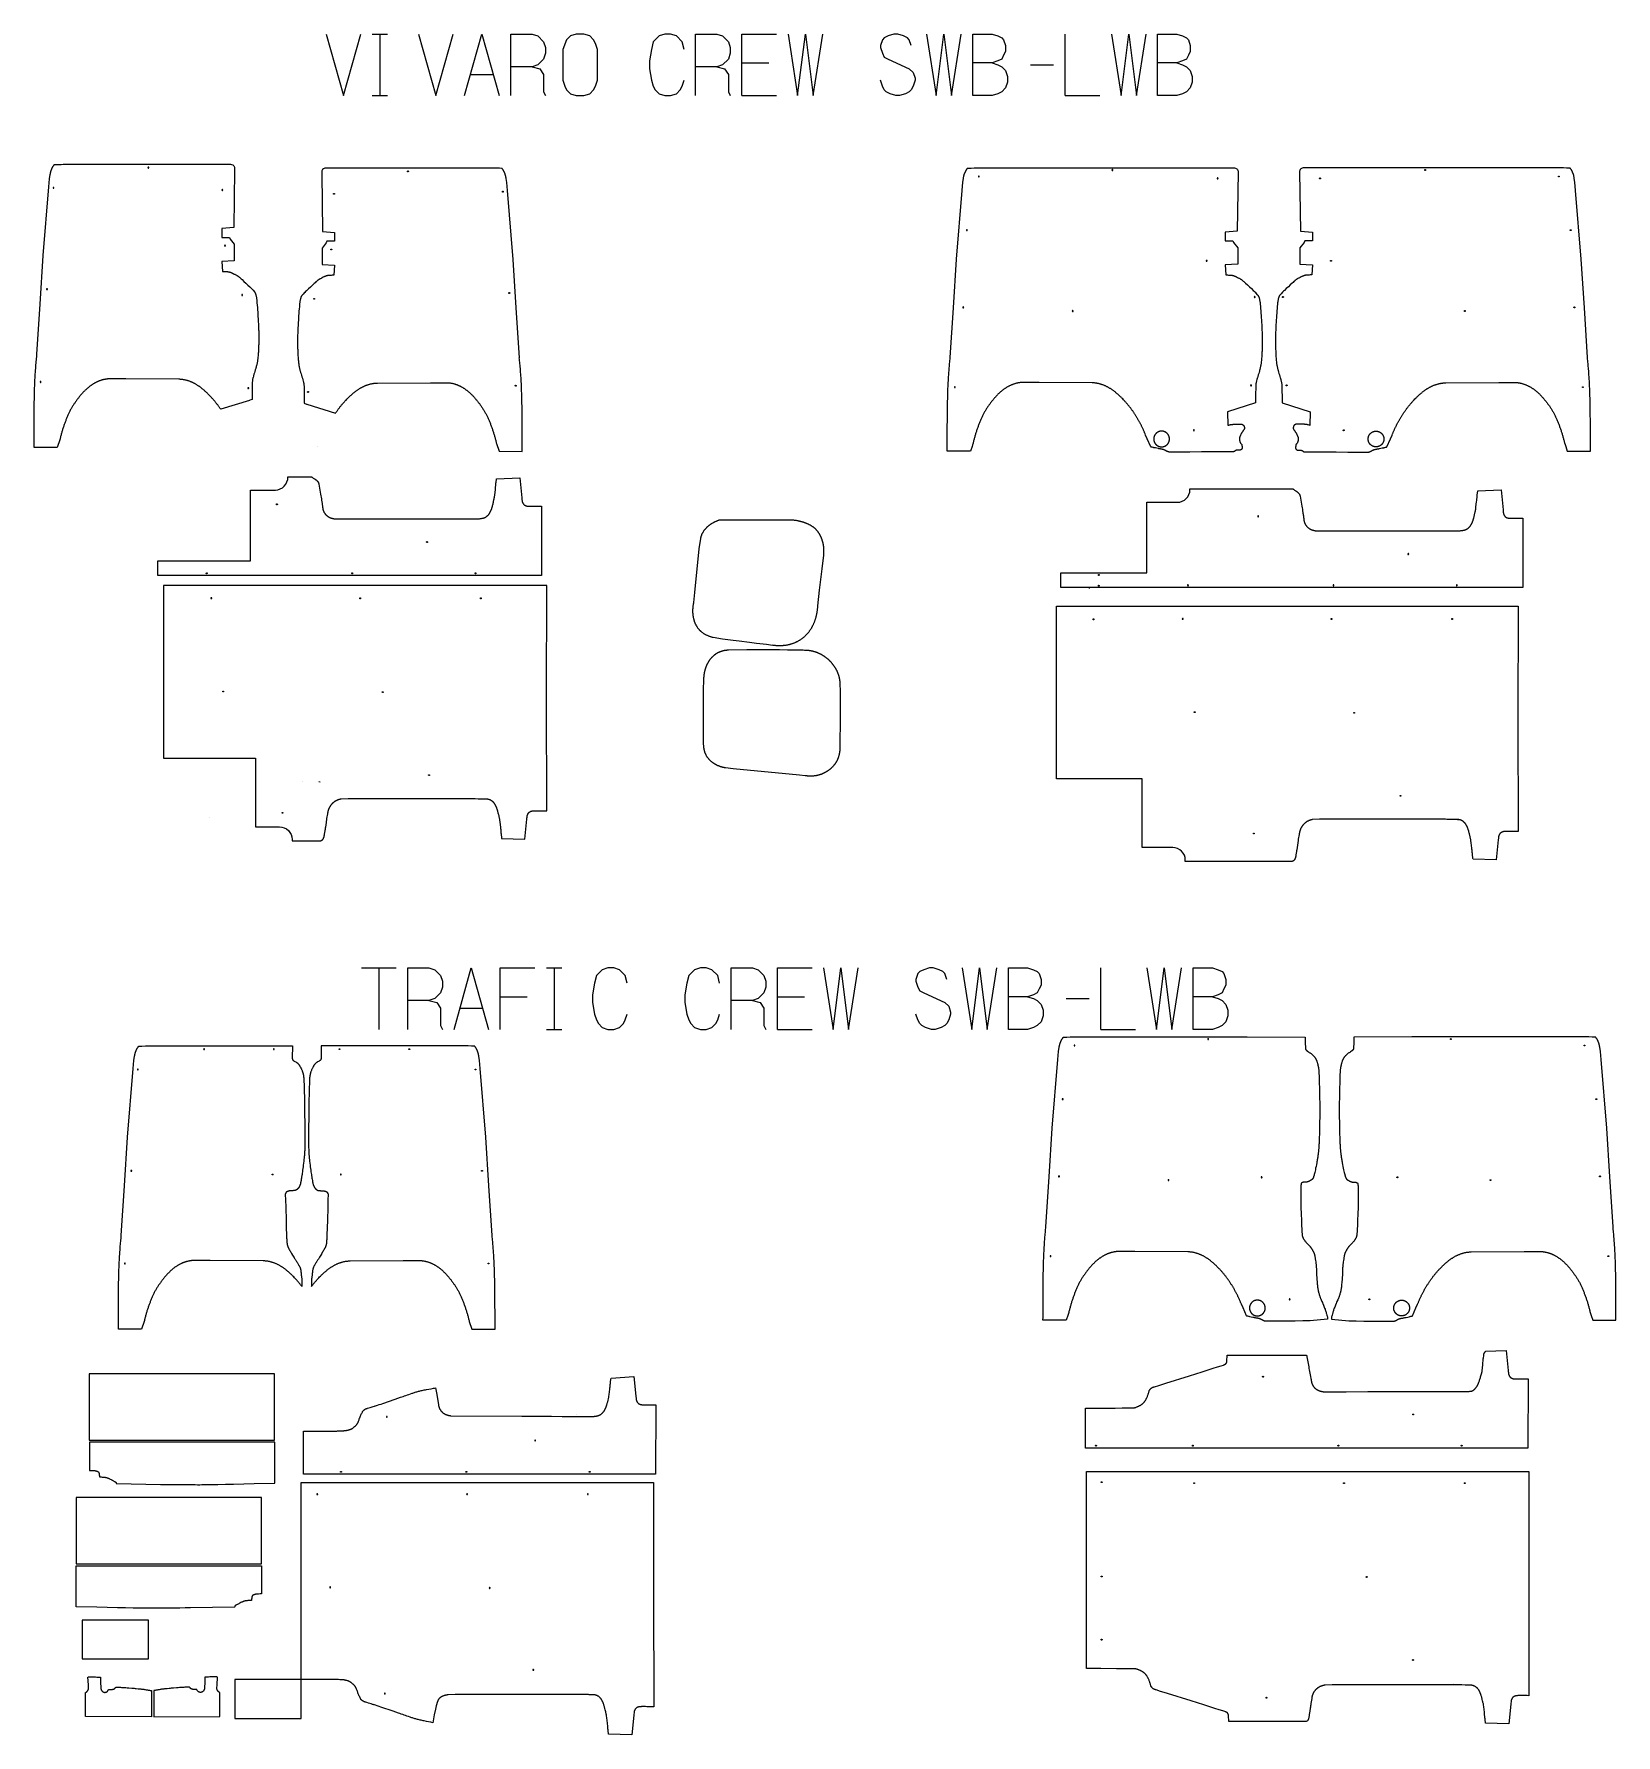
# Model space of a CAD drawing. Extents: x 149 to 7488, y 13 to 7902.
import ezdxf

# ---------------------------------------------------------------- set-up
doc = ezdxf.new("R2010")
doc.units = 0
doc.layers.add('Default Layer', color=1, linetype='CONTINUOUS')

msp = doc.modelspace()

# ---------------------------------------------------------------- linework, layer by layer
at = {"layer": 'Default Layer'}
for points in [[(1504, 7901.8), (1584.4, 7616), (1664.7, 7901.8)], [(1718.3, 7901.8), (1789.8, 7901.8)], [(1754, 7901.8), (1754, 7616)], [(1932.6, 7901.8), (2013, 7616), (2093.4, 7901.8)], [(2146.9, 7616), (2227.3, 7901.8), (2307.7, 7616)], [(2361.2, 7616), (2361.2, 7901.8), (2459.5, 7901.8), (2486.3, 7892.8), (2513.1, 7866), (2522, 7839.2), (2522, 7812.5), (2513.1, 7785.7), (2486.3, 7758.9), (2459.5, 7749.9), (2361.2, 7749.9)], [(3164.9, 7830.3), (3156, 7866), (3129.2, 7892.8), (3102.4, 7901.8), (3075.6, 7901.8), (3048.8, 7892.8), (3022, 7866), (3013.1, 7830.3), (3004.2, 7776.7), (3004.2, 7741), (3013.1, 7687.4), (3022, 7660.6), (3031, 7642.8), (3048.8, 7624.9), (3075.6, 7616), (3102.4, 7616), (3129.2, 7624.9), (3147.1, 7642.8), (3156, 7660.6), (3164.9, 7687.4)], [(3218.5, 7616), (3218.5, 7901.8), (3316.7, 7901.8), (3343.5, 7892.8), (3370.3, 7866), (3379.2, 7839.2), (3379.2, 7812.5), (3370.3, 7785.7), (3343.5, 7758.9), (3316.7, 7749.9), (3218.5, 7749.9)], [(3432.8, 7616), (3432.8, 7901.8), (3593.5, 7901.8)], [(3647.1, 7901.8), (3691.8, 7616), (3727.5, 7901.8), (3763.2, 7616), (3807.9, 7901.8)], [(4218.6, 7848.2), (4209.7, 7875), (4200.8, 7883.9), (4182.9, 7892.8), (4156.1, 7901.8), (4138.3, 7901.8), (4111.5, 7892.8), (4093.6, 7883.9), (4084.7, 7875), (4075.8, 7848.2), (4075.8, 7839.2), (4084.7, 7812.5), (4093.6, 7794.6), (4111.5, 7785.7), (4209.7, 7741), (4227.6, 7723.2), (4236.5, 7696.4), (4236.5, 7687.4), (4227.6, 7660.6), (4218.6, 7642.8), (4209.7, 7633.9), (4191.8, 7624.9), (4165, 7616), (4147.2, 7616), (4120.4, 7624.9), (4102.5, 7633.9), (4093.6, 7642.8), (4084.7, 7660.6), (4075.8, 7687.4)], [(4290.1, 7901.8), (4334.7, 7616), (4370.4, 7901.8), (4406.1, 7616), (4450.8, 7901.8)], [(4504.4, 7616), (4504.4, 7901.8), (4593.7, 7901.8), (4620.5, 7892.8), (4638.3, 7883.9), (4647.2, 7875), (4656.2, 7848.2), (4656.2, 7821.4), (4647.2, 7803.5), (4638.3, 7785.7), (4620.5, 7776.7), (4593.7, 7767.8), (4504.4, 7767.8)], [(4933, 7616), (4933, 7901.8)], [(5147.3, 7901.8), (5192, 7616), (5227.7, 7901.8), (5263.4, 7616), (5308, 7901.8)], [(5361.6, 7616), (5361.6, 7901.8), (5450.9, 7901.8), (5477.7, 7892.8), (5495.6, 7883.9), (5504.5, 7875), (5513.4, 7848.2), (5513.4, 7821.4), (5504.5, 7803.5), (5495.6, 7785.7), (5477.7, 7776.7), (5450.9, 7767.8), (5361.6, 7767.8)], [(2459.5, 7749.9), (2495.2, 7741), (2513.1, 7714.2), (2513.1, 7633.9), (2522, 7616)], [(3316.7, 7749.9), (3352.4, 7741), (3370.3, 7714.2), (3370.3, 7633.9), (3379.2, 7616)], [(3432.8, 7767.8), (3557.8, 7767.8)], [(4593.7, 7767.8), (4620.5, 7758.9), (4638.3, 7749.9), (4656.2, 7732.1), (4665.1, 7705.3), (4665.1, 7678.5), (4656.2, 7651.7), (4638.3, 7633.9), (4620.5, 7624.9), (4593.7, 7616), (4504.4, 7616)], [(4772.3, 7758.9), (4879.4, 7758.9)], [(5450.9, 7767.8), (5477.7, 7758.9), (5495.6, 7749.9), (5513.4, 7732.1), (5522.4, 7705.3), (5522.4, 7678.5), (5513.4, 7651.7), (5495.6, 7633.9), (5477.7, 7624.9), (5450.9, 7616), (5361.6, 7616)], [(2173.7, 7714.2), (2280.9, 7714.2)], [(1718.3, 7616), (1789.8, 7616)], [(3432.8, 7616), (3593.5, 7616)], [(4933, 7616), (5093.7, 7616)], [(283.8, 7297.7), (283.8, 7297.7), (283.8, 7297.7), (283.8, 7297.7)], [(2280, 7280), (2280, 7280), (2280, 7280), (2280, 7280)], [(5639.8, 7232.6), (5638.6, 7233.5)], [(5827, 6690.2), (5816.4, 6702.2), (5813.8, 6704.9)], [(1465.5, 5988.4), (1465.5, 5988.4)], [(4500.6, 5989), (4500.6, 5989)], [(7254.4, 5989), (7254.4, 5989)], [(5042.8, 5333), (5042.8, 5333), (5047.1, 5333)], [(1392.8, 4435.9), (1392.9, 4435.9)], [(1471.1, 4434.5), (1477.2, 4434.1)], [(963.1, 4269.8), (963.1, 4269.8)], [(6675.1, 4259.9), (6675.2, 4259.9)], [(6753.4, 4258.5), (6759.5, 4258.1)], [(1668.9, 3571), (1829.7, 3571)], [(1749.3, 3571), (1749.3, 3285.2)], [(1883.2, 3285.2), (1883.2, 3571), (1981.5, 3571), (2008.3, 3562), (2035.1, 3535.2), (2044, 3508.5), (2044, 3481.7), (2035.1, 3454.9), (2008.3, 3428.1), (1981.5, 3419.2), (1883.2, 3419.2)], [(2097.6, 3285.2), (2177.9, 3571), (2258.3, 3285.2)], [(2311.9, 3285.2), (2311.9, 3571), (2472.6, 3571)], [(2526.2, 3571), (2597.6, 3571)], [(2561.9, 3571), (2561.9, 3285.2)], [(2901.2, 3499.5), (2892.3, 3535.2), (2865.5, 3562), (2838.7, 3571), (2811.9, 3571), (2785.1, 3562), (2758.4, 3535.2), (2749.4, 3499.5), (2740.5, 3445.9), (2740.5, 3410.2), (2749.4, 3356.6), (2758.4, 3329.9), (2767.3, 3312), (2785.1, 3294.1), (2811.9, 3285.2), (2838.7, 3285.2), (2865.5, 3294.1), (2883.4, 3312), (2892.3, 3329.9), (2901.2, 3356.6)], [(3329.9, 3499.5), (3320.9, 3535.2), (3294.1, 3562), (3267.4, 3571), (3240.6, 3571), (3213.8, 3562), (3187, 3535.2), (3178.1, 3499.5), (3169.1, 3445.9), (3169.1, 3410.2), (3178.1, 3356.6), (3187, 3329.9), (3195.9, 3312), (3213.8, 3294.1), (3240.6, 3285.2), (3267.4, 3285.2), (3294.1, 3294.1), (3312, 3312), (3320.9, 3329.9), (3329.9, 3356.6)], [(3383.4, 3285.2), (3383.4, 3571), (3481.7, 3571), (3508.5, 3562), (3535.2, 3535.2), (3544.2, 3508.5), (3544.2, 3481.7), (3535.2, 3454.9), (3508.5, 3428.1), (3481.7, 3419.2), (3383.4, 3419.2)], [(3597.8, 3285.2), (3597.8, 3571), (3758.5, 3571)], [(3812.1, 3571), (3856.7, 3285.2), (3892.4, 3571), (3928.1, 3285.2), (3972.8, 3571)], [(4383.6, 3517.4), (4374.6, 3544.2), (4365.7, 3553.1), (4347.8, 3562), (4321.1, 3571), (4303.2, 3571), (4276.4, 3562), (4258.5, 3553.1), (4249.6, 3544.2), (4240.7, 3517.4), (4240.7, 3508.5), (4249.6, 3481.7), (4258.5, 3463.8), (4276.4, 3454.9), (4374.6, 3410.2), (4392.5, 3392.4), (4401.4, 3365.6), (4401.4, 3356.6), (4392.5, 3329.9), (4383.6, 3312), (4374.6, 3303.1), (4356.8, 3294.1), (4330, 3285.2), (4312.1, 3285.2), (4285.3, 3294.1), (4267.5, 3303.1), (4258.5, 3312), (4249.6, 3329.9), (4240.7, 3356.6)], [(4455, 3571), (4499.6, 3285.2), (4535.4, 3571), (4571.1, 3285.2), (4615.7, 3571)], [(4669.3, 3285.2), (4669.3, 3571), (4758.6, 3571), (4785.4, 3562), (4803.3, 3553.1), (4812.2, 3544.2), (4821.1, 3517.4), (4821.1, 3490.6), (4812.2, 3472.7), (4803.3, 3454.9), (4785.4, 3445.9), (4758.6, 3437), (4669.3, 3437)], [(5097.9, 3285.2), (5097.9, 3571)], [(5312.2, 3571), (5356.9, 3285.2), (5392.6, 3571), (5428.3, 3285.2), (5473, 3571)], [(5526.6, 3285.2), (5526.6, 3571), (5615.9, 3571), (5642.6, 3562), (5660.5, 3553.1), (5669.4, 3544.2), (5678.4, 3517.4), (5678.4, 3490.6), (5669.4, 3472.7), (5660.5, 3454.9), (5642.6, 3445.9), (5615.9, 3437), (5526.6, 3437)], [(1981.5, 3419.2), (2017.2, 3410.2), (2035.1, 3383.4), (2035.1, 3303.1), (2044, 3285.2)], [(2311.9, 3437), (2436.9, 3437)], [(3481.7, 3419.2), (3517.4, 3410.2), (3535.2, 3383.4), (3535.2, 3303.1), (3544.2, 3285.2)], [(3597.8, 3437), (3722.8, 3437)], [(4758.6, 3437), (4785.4, 3428.1), (4803.3, 3419.2), (4821.1, 3401.3), (4830, 3374.5), (4830, 3347.7), (4821.1, 3320.9), (4803.3, 3303.1), (4785.4, 3294.1), (4758.6, 3285.2), (4669.3, 3285.2)], [(4937.2, 3428.1), (5044.4, 3428.1)], [(5615.9, 3437), (5642.6, 3428.1), (5660.5, 3419.2), (5678.4, 3401.3), (5687.3, 3374.5), (5687.3, 3347.7), (5678.4, 3320.9), (5660.5, 3303.1), (5642.6, 3294.1), (5615.9, 3285.2), (5526.6, 3285.2)], [(2124.4, 3383.4), (2231.5, 3383.4)], [(2526.2, 3285.2), (2597.6, 3285.2)], [(3597.8, 3285.2), (3758.5, 3285.2)], [(5097.9, 3285.2), (5258.7, 3285.2)], [(4944.8, 1958.5), (4944.8, 1958.5)], [(7373.2, 1958.5), (7373.2, 1958.5)], [(2663.9, 1500), (2663.9, 1500)], [(2464.4, 316.6), (2467.3, 315.4)], [(6733.3, 252.1), (6733.4, 252.1)], [(1778.9, 205), (1778.9, 205.2), (1778.8, 205.4), (1778.8, 205.6), (1778.7, 205.8), (1778.6, 206), (1778.5, 206.1), (1778.4, 206.3), (1778.3, 206.4), (1778.1, 206.5), (1778, 206.7), (1777.8, 206.8), (1777.7, 206.8), (1777.5, 206.9), (1777.3, 207), (1777.1, 207), (1776.9, 207), (1776.7, 207), (1776.5, 207), (1776.3, 206.9), (1776.1, 206.8), (1775.9, 206.8), (1775.8, 206.7), (1775.6, 206.5), (1775.5, 206.4), (1775.3, 206.3), (1775.2, 206.1), (1775.1, 206), (1775, 205.8), (1775, 205.6), (1774.9, 205.4), (1774.9, 205.2), (1774.9, 205), (1774.9, 204.8), (1774.9, 204.6), (1775, 204.4), (1775, 204.2), (1775.1, 204.1), (1775.2, 203.9), (1775.3, 203.7), (1775.5, 203.6), (1775.6, 203.5), (1775.8, 203.3), (1775.9, 203.2), (1776.1, 203.2), (1776.3, 203.1), (1776.5, 203), (1776.7, 203), (1776.9, 203), (1777.1, 203), (1777.3, 203), (1777.5, 203.1), (1777.7, 203.2), (1777.8, 203.2), (1778, 203.3), (1778.1, 203.5), (1778.3, 203.6), (1778.4, 203.7), (1778.5, 203.9), (1778.6, 204.1), (1778.7, 204.2), (1778.8, 204.4), (1778.8, 204.6), (1778.9, 204.8), (1778.9, 205), (1776.2, 206), (1775.7, 206.6)], [(2665.2, 201), (2665.2, 201)], [(2749.6, 199.1), (2743.4, 199.5)]]:
    msp.add_lwpolyline(points, dxfattribs=at)
for points in [[(2763.1, 7830.3), (2754.2, 7857.1), (2745.2, 7875), (2727.4, 7892.8), (2700.6, 7901.8), (2664.9, 7901.8), (2638.1, 7892.8), (2620.2, 7875), (2602.4, 7830.3), (2602.4, 7687.4), (2611.3, 7660.6), (2620.2, 7642.8), (2638.1, 7624.9), (2664.9, 7616), (2700.6, 7616), (2727.4, 7624.9), (2745.2, 7642.8), (2754.2, 7660.6), (2763.1, 7687.4), (2763.1, 7830.3)], [(681.8, 7282.2), (681.8, 7282.4), (681.7, 7282.6), (681.7, 7282.8), (681.6, 7283), (681.5, 7283.2), (681.4, 7283.4), (681.3, 7283.5), (681.2, 7283.7), (681, 7283.8), (680.9, 7283.9), (680.7, 7284), (680.5, 7284.1), (680.4, 7284.2), (680.2, 7284.2), (680, 7284.2), (679.8, 7284.2), (679.6, 7284.2), (679.4, 7284.2), (679.2, 7284.2), (679, 7284.1), (678.8, 7284), (678.6, 7283.9), (678.5, 7283.8), (678.4, 7283.7), (678.2, 7283.5), (678.1, 7283.4), (678, 7283.2), (677.9, 7283), (677.9, 7282.8), (677.8, 7282.6), (677.8, 7282.4), (677.8, 7282.2), (677.8, 7282), (677.8, 7281.8), (677.9, 7281.7), (677.9, 7281.5), (678, 7281.3), (678.1, 7281.1), (678.2, 7281), (678.4, 7280.8), (678.5, 7280.7), (678.6, 7280.6), (678.8, 7280.5), (679, 7280.4), (679.2, 7280.3), (679.4, 7280.3), (679.6, 7280.3), (679.8, 7280.2), (680, 7280.3), (680.2, 7280.3), (680.4, 7280.3), (680.5, 7280.4), (680.7, 7280.5), (680.9, 7280.6), (681, 7280.7), (681.2, 7280.8), (681.3, 7281), (681.4, 7281.1), (681.5, 7281.3), (681.6, 7281.5), (681.7, 7281.7), (681.7, 7281.8), (681.8, 7282), (681.8, 7282.2)], [(1882, 7264.6), (1882, 7264.8), (1882, 7265), (1882.1, 7265.2), (1882.2, 7265.4), (1882.2, 7265.5), (1882.3, 7265.7), (1882.5, 7265.9), (1882.6, 7266), (1882.7, 7266.1), (1882.9, 7266.3), (1883, 7266.4), (1883.2, 7266.4), (1883.4, 7266.5), (1883.6, 7266.6), (1883.8, 7266.6), (1884, 7266.6), (1884.2, 7266.6), (1884.4, 7266.6), (1884.6, 7266.5), (1884.8, 7266.4), (1885, 7266.4), (1885.1, 7266.3), (1885.3, 7266.1), (1885.4, 7266), (1885.5, 7265.9), (1885.7, 7265.7), (1885.8, 7265.5), (1885.8, 7265.4), (1885.9, 7265.2), (1886, 7265), (1886, 7264.8), (1886, 7264.6), (1886, 7264.4), (1886, 7264.2), (1885.9, 7264), (1885.8, 7263.8), (1885.8, 7263.6), (1885.7, 7263.5), (1885.5, 7263.3), (1885.4, 7263.2), (1885.3, 7263), (1885.1, 7262.9), (1885, 7262.8), (1884.8, 7262.8), (1884.6, 7262.7), (1884.4, 7262.6), (1884.2, 7262.6), (1884, 7262.6), (1883.8, 7262.6), (1883.6, 7262.6), (1883.4, 7262.7), (1883.2, 7262.8), (1883, 7262.8), (1882.9, 7262.9), (1882.7, 7263), (1882.6, 7263.2), (1882.5, 7263.3), (1882.3, 7263.5), (1882.2, 7263.6), (1882.2, 7263.8), (1882.1, 7264), (1882, 7264.2), (1882, 7264.4), (1882, 7264.6)], [(5150, 7271), (5150, 7270.8), (5150, 7270.6), (5150, 7270.4), (5150.1, 7270.2), (5150.2, 7270), (5150.3, 7269.9), (5150.4, 7269.7), (5150.5, 7269.6), (5150.7, 7269.5), (5150.8, 7269.3), (5151, 7269.2), (5151.2, 7269.2), (5151.4, 7269.1), (5151.6, 7269), (5151.8, 7269), (5152, 7269), (5152.2, 7269), (5152.4, 7269), (5152.6, 7269.1), (5152.7, 7269.2), (5152.9, 7269.2), (5153.1, 7269.3), (5153.2, 7269.5), (5153.4, 7269.6), (5153.5, 7269.7), (5153.6, 7269.9), (5153.7, 7270), (5153.8, 7270.2), (5153.9, 7270.4), (5153.9, 7270.6), (5153.9, 7270.8), (5154, 7271), (5153.9, 7271.2), (5153.9, 7271.4), (5153.9, 7271.6), (5153.8, 7271.8), (5153.7, 7272), (5153.6, 7272.1), (5153.5, 7272.3), (5153.4, 7272.4), (5153.2, 7272.5), (5153.1, 7272.7), (5152.9, 7272.8), (5152.7, 7272.8), (5152.6, 7272.9), (5152.4, 7273), (5152.2, 7273), (5152, 7273), (5151.8, 7273), (5151.6, 7273), (5151.4, 7272.9), (5151.2, 7272.8), (5151, 7272.8), (5150.8, 7272.7), (5150.7, 7272.5), (5150.5, 7272.4), (5150.4, 7272.3), (5150.3, 7272.1), (5150.2, 7272), (5150.1, 7271.8), (5150, 7271.6), (5150, 7271.4), (5150, 7271.2), (5150, 7271)], [(6605, 7271), (6605, 7270.8), (6605, 7270.6), (6604.9, 7270.4), (6604.8, 7270.2), (6604.8, 7270), (6604.7, 7269.9), (6604.5, 7269.7), (6604.4, 7269.6), (6604.3, 7269.5), (6604.1, 7269.3), (6604, 7269.2), (6603.8, 7269.2), (6603.6, 7269.1), (6603.4, 7269), (6603.2, 7269), (6603, 7269), (6602.8, 7269), (6602.6, 7269), (6602.4, 7269.1), (6602.2, 7269.2), (6602, 7269.2), (6601.9, 7269.3), (6601.7, 7269.5), (6601.6, 7269.6), (6601.5, 7269.7), (6601.3, 7269.9), (6601.2, 7270), (6601.2, 7270.2), (6601.1, 7270.4), (6601, 7270.6), (6601, 7270.8), (6601, 7271), (6601, 7271.2), (6601, 7271.4), (6601.1, 7271.6), (6601.2, 7271.8), (6601.2, 7272), (6601.3, 7272.1), (6601.5, 7272.3), (6601.6, 7272.4), (6601.7, 7272.5), (6601.9, 7272.7), (6602, 7272.8), (6602.2, 7272.8), (6602.4, 7272.9), (6602.6, 7273), (6602.8, 7273), (6603, 7273), (6603.2, 7273), (6603.4, 7273), (6603.6, 7272.9), (6603.8, 7272.8), (6604, 7272.8), (6604.1, 7272.7), (6604.3, 7272.5), (6604.4, 7272.4), (6604.5, 7272.3), (6604.7, 7272.1), (6604.8, 7272), (6604.8, 7271.8), (6604.9, 7271.6), (6605, 7271.4), (6605, 7271.2), (6605, 7271)], [(241.8, 7188.2), (241.8, 7188.4), (241.7, 7188.6), (241.7, 7188.8), (241.6, 7189), (241.5, 7189.2), (241.4, 7189.4), (241.3, 7189.5), (241.2, 7189.7), (241, 7189.8), (240.9, 7189.9), (240.7, 7190), (240.5, 7190.1), (240.4, 7190.2), (240.2, 7190.2), (240, 7190.2), (239.8, 7190.2), (239.6, 7190.2), (239.4, 7190.2), (239.2, 7190.2), (239, 7190.1), (238.8, 7190), (238.6, 7189.9), (238.5, 7189.8), (238.4, 7189.7), (238.2, 7189.5), (238.1, 7189.4), (238, 7189.2), (237.9, 7189), (237.9, 7188.8), (237.8, 7188.6), (237.8, 7188.4), (237.8, 7188.2), (237.8, 7188), (237.8, 7187.8), (237.9, 7187.7), (237.9, 7187.5), (238, 7187.3), (238.1, 7187.1), (238.2, 7187), (238.4, 7186.8), (238.5, 7186.7), (238.6, 7186.6), (238.8, 7186.5), (239, 7186.4), (239.2, 7186.3), (239.4, 7186.3), (239.6, 7186.3), (239.8, 7186.2), (240, 7186.3), (240.2, 7186.3), (240.4, 7186.3), (240.5, 7186.4), (240.7, 7186.5), (240.9, 7186.6), (241, 7186.7), (241.2, 7186.8), (241.3, 7187), (241.4, 7187.1), (241.5, 7187.3), (241.6, 7187.5), (241.7, 7187.7), (241.7, 7187.8), (241.8, 7188), (241.8, 7188.2)], [(1024.8, 7178.2), (1024.8, 7178.4), (1024.7, 7178.6), (1024.7, 7178.8), (1024.6, 7179), (1024.5, 7179.2), (1024.4, 7179.4), (1024.3, 7179.5), (1024.2, 7179.7), (1024, 7179.8), (1023.9, 7179.9), (1023.7, 7180), (1023.5, 7180.1), (1023.4, 7180.2), (1023.2, 7180.2), (1023, 7180.2), (1022.8, 7180.2), (1022.6, 7180.2), (1022.4, 7180.2), (1022.2, 7180.2), (1022, 7180.1), (1021.8, 7180), (1021.6, 7179.9), (1021.5, 7179.8), (1021.4, 7179.7), (1021.2, 7179.5), (1021.1, 7179.4), (1021, 7179.2), (1020.9, 7179), (1020.9, 7178.8), (1020.8, 7178.6), (1020.8, 7178.4), (1020.8, 7178.2), (1020.8, 7178), (1020.8, 7177.8), (1020.9, 7177.7), (1020.9, 7177.5), (1021, 7177.3), (1021.1, 7177.1), (1021.2, 7177), (1021.4, 7176.8), (1021.5, 7176.7), (1021.6, 7176.6), (1021.8, 7176.5), (1022, 7176.4), (1022.2, 7176.3), (1022.4, 7176.3), (1022.6, 7176.3), (1022.8, 7176.2), (1023, 7176.3), (1023.2, 7176.3), (1023.4, 7176.3), (1023.5, 7176.4), (1023.7, 7176.5), (1023.9, 7176.6), (1024, 7176.7), (1024.2, 7176.8), (1024.3, 7177), (1024.4, 7177.1), (1024.5, 7177.3), (1024.6, 7177.5), (1024.7, 7177.7), (1024.7, 7177.8), (1024.8, 7178), (1024.8, 7178.2)], [(4530, 7241), (4530, 7240.8), (4530, 7240.6), (4530, 7240.4), (4530.1, 7240.2), (4530.2, 7240), (4530.3, 7239.9), (4530.4, 7239.7), (4530.5, 7239.6), (4530.7, 7239.5), (4530.8, 7239.3), (4531, 7239.2), (4531.2, 7239.2), (4531.4, 7239.1), (4531.6, 7239), (4531.8, 7239), (4532, 7239), (4532.2, 7239), (4532.4, 7239), (4532.6, 7239.1), (4532.7, 7239.2), (4532.9, 7239.2), (4533.1, 7239.3), (4533.2, 7239.5), (4533.4, 7239.6), (4533.5, 7239.7), (4533.6, 7239.9), (4533.7, 7240), (4533.8, 7240.2), (4533.9, 7240.4), (4533.9, 7240.6), (4533.9, 7240.8), (4534, 7241), (4533.9, 7241.2), (4533.9, 7241.4), (4533.9, 7241.6), (4533.8, 7241.8), (4533.7, 7242), (4533.6, 7242.1), (4533.5, 7242.3), (4533.4, 7242.4), (4533.2, 7242.5), (4533.1, 7242.7), (4532.9, 7242.8), (4532.7, 7242.8), (4532.6, 7242.9), (4532.4, 7243), (4532.2, 7243), (4532, 7243), (4531.8, 7243), (4531.6, 7243), (4531.4, 7242.9), (4531.2, 7242.8), (4531, 7242.8), (4530.8, 7242.7), (4530.7, 7242.5), (4530.5, 7242.4), (4530.4, 7242.3), (4530.3, 7242.1), (4530.2, 7242), (4530.1, 7241.8), (4530, 7241.6), (4530, 7241.4), (4530, 7241.2), (4530, 7241)], [(5638, 7232), (5638, 7231.8), (5638, 7231.6), (5638, 7231.4), (5638.1, 7231.2), (5638.2, 7231), (5638.3, 7230.9), (5638.4, 7230.7), (5638.5, 7230.6), (5638.7, 7230.5), (5638.8, 7230.3), (5639, 7230.2), (5639.2, 7230.2), (5639.4, 7230.1), (5639.6, 7230), (5639.8, 7230), (5640, 7230), (5640.2, 7230), (5640.4, 7230), (5640.6, 7230.1), (5640.7, 7230.2), (5640.9, 7230.2), (5641.1, 7230.3), (5641.2, 7230.5), (5641.4, 7230.6), (5641.5, 7230.7), (5641.6, 7230.9), (5641.7, 7231), (5641.8, 7231.2), (5641.9, 7231.4), (5641.9, 7231.6), (5641.9, 7231.8), (5642, 7232), (5641.9, 7232.2), (5641.9, 7232.4), (5641.9, 7232.6), (5641.8, 7232.8), (5641.7, 7233), (5641.6, 7233.1), (5641.5, 7233.3), (5641.4, 7233.4), (5641.2, 7233.5), (5641.1, 7233.7), (5640.9, 7233.8), (5640.7, 7233.8), (5640.6, 7233.9), (5640.4, 7234), (5640.2, 7234), (5640, 7234), (5639.8, 7234), (5639.6, 7234), (5639.4, 7233.9), (5639.2, 7233.8), (5639, 7233.8), (5638.8, 7233.7), (5638.7, 7233.5), (5638.5, 7233.4), (5638.4, 7233.3), (5638.3, 7233.1), (5638.2, 7233), (5638.1, 7232.8), (5638, 7232.6), (5638, 7232.4), (5638, 7232.2), (5638, 7232)], [(6117, 7232), (6117, 7231.8), (6117, 7231.6), (6116.9, 7231.4), (6116.8, 7231.2), (6116.8, 7231), (6116.7, 7230.9), (6116.5, 7230.7), (6116.4, 7230.6), (6116.3, 7230.5), (6116.1, 7230.3), (6116, 7230.2), (6115.8, 7230.2), (6115.6, 7230.1), (6115.4, 7230), (6115.2, 7230), (6115, 7230), (6114.8, 7230), (6114.6, 7230), (6114.4, 7230.1), (6114.2, 7230.2), (6114, 7230.2), (6113.9, 7230.3), (6113.7, 7230.5), (6113.6, 7230.6), (6113.5, 7230.7), (6113.3, 7230.9), (6113.2, 7231), (6113.2, 7231.2), (6113.1, 7231.4), (6113, 7231.6), (6113, 7231.8), (6113, 7232), (6113, 7232.2), (6113, 7232.4), (6113.1, 7232.6), (6113.2, 7232.8), (6113.2, 7233), (6113.3, 7233.1), (6113.5, 7233.3), (6113.6, 7233.4), (6113.7, 7233.5), (6113.9, 7233.7), (6114, 7233.8), (6114.2, 7233.8), (6114.4, 7233.9), (6114.6, 7234), (6114.8, 7234), (6115, 7234), (6115.2, 7234), (6115.4, 7234), (6115.6, 7233.9), (6115.8, 7233.8), (6116, 7233.8), (6116.1, 7233.7), (6116.3, 7233.5), (6116.4, 7233.4), (6116.5, 7233.3), (6116.7, 7233.1), (6116.8, 7233), (6116.8, 7232.8), (6116.9, 7232.6), (6117, 7232.4), (6117, 7232.2), (6117, 7232)], [(7225, 7241), (7225, 7240.8), (7225, 7240.6), (7224.9, 7240.4), (7224.8, 7240.2), (7224.8, 7240), (7224.7, 7239.9), (7224.5, 7239.7), (7224.4, 7239.6), (7224.3, 7239.5), (7224.1, 7239.3), (7224, 7239.2), (7223.8, 7239.2), (7223.6, 7239.1), (7223.4, 7239), (7223.2, 7239), (7223, 7239), (7222.8, 7239), (7222.6, 7239), (7222.4, 7239.1), (7222.2, 7239.2), (7222, 7239.2), (7221.9, 7239.3), (7221.7, 7239.5), (7221.6, 7239.6), (7221.5, 7239.7), (7221.3, 7239.9), (7221.2, 7240), (7221.2, 7240.2), (7221.1, 7240.4), (7221, 7240.6), (7221, 7240.8), (7221, 7241), (7221, 7241.2), (7221, 7241.4), (7221.1, 7241.6), (7221.2, 7241.8), (7221.2, 7242), (7221.3, 7242.1), (7221.5, 7242.3), (7221.6, 7242.4), (7221.7, 7242.5), (7221.9, 7242.7), (7222, 7242.8), (7222.2, 7242.8), (7222.4, 7242.9), (7222.6, 7243), (7222.8, 7243), (7223, 7243), (7223.2, 7243), (7223.4, 7243), (7223.6, 7242.9), (7223.8, 7242.8), (7224, 7242.8), (7224.1, 7242.7), (7224.3, 7242.5), (7224.4, 7242.4), (7224.5, 7242.3), (7224.7, 7242.1), (7224.8, 7242), (7224.8, 7241.8), (7224.9, 7241.6), (7225, 7241.4), (7225, 7241.2), (7225, 7241)], [(1539, 7160.6), (1539, 7160.8), (1539, 7161), (1539.1, 7161.2), (1539.2, 7161.4), (1539.2, 7161.5), (1539.3, 7161.7), (1539.5, 7161.9), (1539.6, 7162), (1539.7, 7162.1), (1539.9, 7162.3), (1540, 7162.4), (1540.2, 7162.4), (1540.4, 7162.5), (1540.6, 7162.6), (1540.8, 7162.6), (1541, 7162.6), (1541.2, 7162.6), (1541.4, 7162.6), (1541.6, 7162.5), (1541.8, 7162.4), (1542, 7162.4), (1542.1, 7162.3), (1542.3, 7162.1), (1542.4, 7162), (1542.5, 7161.9), (1542.7, 7161.7), (1542.8, 7161.5), (1542.8, 7161.4), (1542.9, 7161.2), (1543, 7161), (1543, 7160.8), (1543, 7160.6), (1543, 7160.4), (1543, 7160.2), (1542.9, 7160), (1542.8, 7159.8), (1542.8, 7159.6), (1542.7, 7159.5), (1542.5, 7159.3), (1542.4, 7159.2), (1542.3, 7159), (1542.1, 7158.9), (1542, 7158.8), (1541.8, 7158.8), (1541.6, 7158.7), (1541.4, 7158.6), (1541.2, 7158.6), (1541, 7158.6), (1540.8, 7158.6), (1540.6, 7158.6), (1540.4, 7158.7), (1540.2, 7158.8), (1540, 7158.8), (1539.9, 7158.9), (1539.7, 7159), (1539.6, 7159.2), (1539.5, 7159.3), (1539.3, 7159.5), (1539.2, 7159.6), (1539.2, 7159.8), (1539.1, 7160), (1539, 7160.2), (1539, 7160.4), (1539, 7160.6)], [(2322, 7170.6), (2322, 7170.8), (2322, 7171), (2322.1, 7171.2), (2322.2, 7171.4), (2322.2, 7171.5), (2322.3, 7171.7), (2322.5, 7171.9), (2322.6, 7172), (2322.7, 7172.1), (2322.9, 7172.3), (2323, 7172.4), (2323.2, 7172.4), (2323.4, 7172.5), (2323.6, 7172.6), (2323.8, 7172.6), (2324, 7172.6), (2324.2, 7172.6), (2324.4, 7172.6), (2324.6, 7172.5), (2324.8, 7172.4), (2325, 7172.4), (2325.1, 7172.3), (2325.3, 7172.1), (2325.4, 7172), (2325.5, 7171.9), (2325.7, 7171.7), (2325.8, 7171.5), (2325.8, 7171.4), (2325.9, 7171.2), (2326, 7171), (2326, 7170.8), (2326, 7170.6), (2326, 7170.4), (2326, 7170.2), (2325.9, 7170), (2325.8, 7169.8), (2325.8, 7169.6), (2325.7, 7169.5), (2325.5, 7169.3), (2325.4, 7169.2), (2325.3, 7169), (2325.1, 7168.9), (2325, 7168.8), (2324.8, 7168.8), (2324.6, 7168.7), (2324.4, 7168.6), (2324.2, 7168.6), (2324, 7168.6), (2323.8, 7168.6), (2323.6, 7168.6), (2323.4, 7168.7), (2323.2, 7168.8), (2323, 7168.8), (2322.9, 7168.9), (2322.7, 7169), (2322.6, 7169.2), (2322.5, 7169.3), (2322.3, 7169.5), (2322.2, 7169.6), (2322.2, 7169.8), (2322.1, 7170), (2322, 7170.2), (2322, 7170.4), (2322, 7170.6)], [(4475, 6992), (4475, 6991.8), (4475, 6991.6), (4475, 6991.4), (4475.1, 6991.2), (4475.2, 6991), (4475.3, 6990.9), (4475.4, 6990.7), (4475.5, 6990.6), (4475.7, 6990.5), (4475.8, 6990.3), (4476, 6990.2), (4476.2, 6990.2), (4476.4, 6990.1), (4476.6, 6990), (4476.8, 6990), (4477, 6990), (4477.2, 6990), (4477.4, 6990), (4477.6, 6990.1), (4477.7, 6990.2), (4477.9, 6990.2), (4478.1, 6990.3), (4478.2, 6990.5), (4478.4, 6990.6), (4478.5, 6990.7), (4478.6, 6990.9), (4478.7, 6991), (4478.8, 6991.2), (4478.9, 6991.4), (4478.9, 6991.6), (4478.9, 6991.8), (4479, 6992), (4478.9, 6992.2), (4478.9, 6992.4), (4478.9, 6992.6), (4478.8, 6992.8), (4478.7, 6993), (4478.6, 6993.1), (4478.5, 6993.3), (4478.4, 6993.4), (4478.2, 6993.5), (4478.1, 6993.7), (4477.9, 6993.8), (4477.7, 6993.8), (4477.6, 6993.9), (4477.4, 6994), (4477.2, 6994), (4477, 6994), (4476.8, 6994), (4476.6, 6994), (4476.4, 6993.9), (4476.2, 6993.8), (4476, 6993.8), (4475.8, 6993.7), (4475.7, 6993.5), (4475.5, 6993.4), (4475.4, 6993.3), (4475.3, 6993.1), (4475.2, 6993), (4475.1, 6992.8), (4475, 6992.6), (4475, 6992.4), (4475, 6992.2), (4475, 6992)], [(7280, 6992), (7280, 6991.8), (7280, 6991.6), (7279.9, 6991.4), (7279.8, 6991.2), (7279.8, 6991), (7279.7, 6990.9), (7279.5, 6990.7), (7279.4, 6990.6), (7279.3, 6990.5), (7279.1, 6990.3), (7279, 6990.2), (7278.8, 6990.2), (7278.6, 6990.1), (7278.4, 6990), (7278.2, 6990), (7278, 6990), (7277.8, 6990), (7277.6, 6990), (7277.4, 6990.1), (7277.2, 6990.2), (7277, 6990.2), (7276.9, 6990.3), (7276.7, 6990.5), (7276.6, 6990.6), (7276.5, 6990.7), (7276.3, 6990.9), (7276.2, 6991), (7276.2, 6991.2), (7276.1, 6991.4), (7276, 6991.6), (7276, 6991.8), (7276, 6992), (7276, 6992.2), (7276, 6992.4), (7276.1, 6992.6), (7276.2, 6992.8), (7276.2, 6993), (7276.3, 6993.1), (7276.5, 6993.3), (7276.6, 6993.4), (7276.7, 6993.5), (7276.9, 6993.7), (7277, 6993.8), (7277.2, 6993.8), (7277.4, 6993.9), (7277.6, 6994), (7277.8, 6994), (7278, 6994), (7278.2, 6994), (7278.4, 6994), (7278.6, 6993.9), (7278.8, 6993.8), (7279, 6993.8), (7279.1, 6993.7), (7279.3, 6993.5), (7279.4, 6993.4), (7279.5, 6993.3), (7279.7, 6993.1), (7279.8, 6993), (7279.8, 6992.8), (7279.9, 6992.6), (7280, 6992.4), (7280, 6992.2), (7280, 6992)], [(1037.4, 6920.3), (1037.4, 6920.5), (1037.4, 6920.7), (1037.3, 6920.9), (1037.3, 6921.1), (1037.2, 6921.3), (1037.1, 6921.4), (1037, 6921.6), (1036.8, 6921.7), (1036.7, 6921.8), (1036.5, 6922), (1036.4, 6922.1), (1036.2, 6922.1), (1036, 6922.2), (1035.8, 6922.3), (1035.6, 6922.3), (1035.4, 6922.3), (1035.2, 6922.3), (1035, 6922.3), (1034.8, 6922.2), (1034.6, 6922.1), (1034.5, 6922.1), (1034.3, 6922), (1034.1, 6921.8), (1034, 6921.7), (1033.9, 6921.6), (1033.8, 6921.4), (1033.7, 6921.3), (1033.6, 6921.1), (1033.5, 6920.9), (1033.5, 6920.7), (1033.4, 6920.5), (1033.4, 6920.3), (1033.4, 6920.1), (1033.5, 6919.9), (1033.5, 6919.7), (1033.6, 6919.5), (1033.7, 6919.3), (1033.8, 6919.2), (1033.9, 6919), (1034, 6918.9), (1034.1, 6918.8), (1034.3, 6918.6), (1034.5, 6918.5), (1034.6, 6918.5), (1034.8, 6918.4), (1035, 6918.3), (1035.2, 6918.3), (1035.4, 6918.3), (1035.6, 6918.3), (1035.8, 6918.3), (1036, 6918.4), (1036.2, 6918.5), (1036.4, 6918.5), (1036.5, 6918.6), (1036.7, 6918.8), (1036.8, 6918.9), (1037, 6919), (1037.1, 6919.2), (1037.2, 6919.3), (1037.3, 6919.5), (1037.3, 6919.7), (1037.4, 6919.9), (1037.4, 6920.1), (1037.4, 6920.3)], [(1526.4, 6902.7), (1526.4, 6902.9), (1526.4, 6903.1), (1526.4, 6903.2), (1526.5, 6903.4), (1526.6, 6903.6), (1526.7, 6903.8), (1526.8, 6903.9), (1526.9, 6904.1), (1527.1, 6904.2), (1527.2, 6904.3), (1527.4, 6904.4), (1527.6, 6904.5), (1527.8, 6904.6), (1528, 6904.6), (1528.2, 6904.6), (1528.4, 6904.7), (1528.6, 6904.6), (1528.8, 6904.6), (1529, 6904.6), (1529.1, 6904.5), (1529.3, 6904.4), (1529.5, 6904.3), (1529.6, 6904.2), (1529.8, 6904.1), (1529.9, 6903.9), (1530, 6903.8), (1530.1, 6903.6), (1530.2, 6903.4), (1530.3, 6903.2), (1530.3, 6903.1), (1530.3, 6902.9), (1530.4, 6902.7), (1530.3, 6902.4), (1530.3, 6902.2), (1530.3, 6902.1), (1530.2, 6901.9), (1530.1, 6901.7), (1530, 6901.5), (1529.9, 6901.4), (1529.8, 6901.2), (1529.6, 6901.1), (1529.5, 6901), (1529.3, 6900.9), (1529.1, 6900.8), (1529, 6900.7), (1528.8, 6900.7), (1528.6, 6900.7), (1528.4, 6900.7), (1528.2, 6900.7), (1528, 6900.7), (1527.8, 6900.7), (1527.6, 6900.8), (1527.4, 6900.9), (1527.2, 6901), (1527.1, 6901.1), (1526.9, 6901.2), (1526.8, 6901.4), (1526.7, 6901.5), (1526.6, 6901.7), (1526.5, 6901.9), (1526.4, 6902.1), (1526.4, 6902.2), (1526.4, 6902.4), (1526.4, 6902.7)], [(5587, 6850), (5587, 6849.8), (5587, 6849.6), (5587, 6849.4), (5587.1, 6849.2), (5587.2, 6849), (5587.3, 6848.9), (5587.4, 6848.7), (5587.5, 6848.6), (5587.7, 6848.5), (5587.8, 6848.3), (5588, 6848.2), (5588.2, 6848.2), (5588.4, 6848.1), (5588.6, 6848), (5588.8, 6848), (5589, 6848), (5589.2, 6848), (5589.4, 6848), (5589.6, 6848.1), (5589.7, 6848.2), (5589.9, 6848.2), (5590.1, 6848.3), (5590.2, 6848.5), (5590.4, 6848.6), (5590.5, 6848.7), (5590.6, 6848.9), (5590.7, 6849), (5590.8, 6849.2), (5590.9, 6849.4), (5590.9, 6849.6), (5590.9, 6849.8), (5591, 6850), (5590.9, 6850.2), (5590.9, 6850.4), (5590.9, 6850.6), (5590.8, 6850.8), (5590.7, 6851), (5590.6, 6851.1), (5590.5, 6851.3), (5590.4, 6851.4), (5590.2, 6851.5), (5590.1, 6851.7), (5589.9, 6851.8), (5589.7, 6851.8), (5589.6, 6851.9), (5589.4, 6852), (5589.2, 6852), (5589, 6852), (5588.8, 6852), (5588.6, 6852), (5588.4, 6851.9), (5588.2, 6851.8), (5588, 6851.8), (5587.8, 6851.7), (5587.7, 6851.5), (5587.5, 6851.4), (5587.4, 6851.3), (5587.3, 6851.1), (5587.2, 6851), (5587.1, 6850.8), (5587, 6850.6), (5587, 6850.4), (5587, 6850.2), (5587, 6850)], [(6168, 6850), (6168, 6849.8), (6168, 6849.6), (6167.9, 6849.4), (6167.8, 6849.2), (6167.8, 6849), (6167.7, 6848.9), (6167.5, 6848.7), (6167.4, 6848.6), (6167.3, 6848.5), (6167.1, 6848.3), (6167, 6848.2), (6166.8, 6848.2), (6166.6, 6848.1), (6166.4, 6848), (6166.2, 6848), (6166, 6848), (6165.8, 6848), (6165.6, 6848), (6165.4, 6848.1), (6165.2, 6848.2), (6165, 6848.2), (6164.9, 6848.3), (6164.7, 6848.5), (6164.6, 6848.6), (6164.5, 6848.7), (6164.3, 6848.9), (6164.2, 6849), (6164.2, 6849.2), (6164.1, 6849.4), (6164, 6849.6), (6164, 6849.8), (6164, 6850), (6164, 6850.2), (6164, 6850.4), (6164.1, 6850.6), (6164.2, 6850.8), (6164.2, 6851), (6164.3, 6851.1), (6164.5, 6851.3), (6164.6, 6851.4), (6164.7, 6851.5), (6164.9, 6851.7), (6165, 6851.8), (6165.2, 6851.8), (6165.4, 6851.9), (6165.6, 6852), (6165.8, 6852), (6166, 6852), (6166.2, 6852), (6166.4, 6852), (6166.6, 6851.9), (6166.8, 6851.8), (6167, 6851.8), (6167.1, 6851.7), (6167.3, 6851.5), (6167.4, 6851.4), (6167.5, 6851.3), (6167.7, 6851.1), (6167.8, 6851), (6167.8, 6850.8), (6167.9, 6850.6), (6168, 6850.4), (6168, 6850.2), (6168, 6850)], [(211.8, 6718.2), (211.8, 6718.4), (211.7, 6718.6), (211.7, 6718.8), (211.6, 6719), (211.5, 6719.2), (211.4, 6719.4), (211.3, 6719.5), (211.2, 6719.7), (211, 6719.8), (210.9, 6719.9), (210.7, 6720), (210.5, 6720.1), (210.4, 6720.2), (210.2, 6720.2), (210, 6720.2), (209.8, 6720.2), (209.6, 6720.2), (209.4, 6720.2), (209.2, 6720.2), (209, 6720.1), (208.8, 6720), (208.6, 6719.9), (208.5, 6719.8), (208.4, 6719.7), (208.2, 6719.5), (208.1, 6719.4), (208, 6719.2), (207.9, 6719), (207.9, 6718.8), (207.8, 6718.6), (207.8, 6718.4), (207.8, 6718.2), (207.8, 6718), (207.8, 6717.8), (207.9, 6717.7), (207.9, 6717.5), (208, 6717.3), (208.1, 6717.1), (208.2, 6717), (208.4, 6716.8), (208.5, 6716.7), (208.6, 6716.6), (208.8, 6716.5), (209, 6716.4), (209.2, 6716.3), (209.4, 6716.3), (209.6, 6716.3), (209.8, 6716.2), (210, 6716.3), (210.2, 6716.3), (210.4, 6716.3), (210.5, 6716.4), (210.7, 6716.5), (210.9, 6716.6), (211, 6716.7), (211.2, 6716.8), (211.3, 6717), (211.4, 6717.1), (211.5, 6717.3), (211.6, 6717.5), (211.7, 6717.7), (211.7, 6717.8), (211.8, 6718), (211.8, 6718.2)], [(1116.8, 6691.2), (1116.8, 6691.4), (1116.7, 6691.6), (1116.7, 6691.8), (1116.6, 6692), (1116.5, 6692.2), (1116.4, 6692.4), (1116.3, 6692.5), (1116.2, 6692.7), (1116, 6692.8), (1115.9, 6692.9), (1115.7, 6693), (1115.5, 6693.1), (1115.4, 6693.2), (1115.2, 6693.2), (1115, 6693.2), (1114.8, 6693.2), (1114.6, 6693.2), (1114.4, 6693.2), (1114.2, 6693.2), (1114, 6693.1), (1113.8, 6693), (1113.6, 6692.9), (1113.5, 6692.8), (1113.4, 6692.7), (1113.2, 6692.5), (1113.1, 6692.4), (1113, 6692.2), (1112.9, 6692), (1112.9, 6691.8), (1112.8, 6691.6), (1112.8, 6691.4), (1112.8, 6691.2), (1112.8, 6691), (1112.8, 6690.8), (1112.9, 6690.7), (1112.9, 6690.5), (1113, 6690.3), (1113.1, 6690.1), (1113.2, 6690), (1113.4, 6689.8), (1113.5, 6689.7), (1113.6, 6689.6), (1113.8, 6689.5), (1114, 6689.4), (1114.2, 6689.3), (1114.4, 6689.3), (1114.6, 6689.3), (1114.8, 6689.2), (1115, 6689.3), (1115.2, 6689.3), (1115.4, 6689.3), (1115.5, 6689.4), (1115.7, 6689.5), (1115.9, 6689.6), (1116, 6689.7), (1116.2, 6689.8), (1116.3, 6690), (1116.4, 6690.1), (1116.5, 6690.3), (1116.6, 6690.5), (1116.7, 6690.7), (1116.7, 6690.8), (1116.8, 6691), (1116.8, 6691.2)], [(1447, 6673.6), (1447, 6673.8), (1447, 6674), (1447.1, 6674.2), (1447.2, 6674.4), (1447.2, 6674.5), (1447.3, 6674.7), (1447.5, 6674.9), (1447.6, 6675), (1447.7, 6675.1), (1447.9, 6675.3), (1448, 6675.4), (1448.2, 6675.4), (1448.4, 6675.5), (1448.6, 6675.6), (1448.8, 6675.6), (1449, 6675.6), (1449.2, 6675.6), (1449.4, 6675.6), (1449.6, 6675.5), (1449.8, 6675.4), (1450, 6675.4), (1450.1, 6675.3), (1450.3, 6675.1), (1450.4, 6675), (1450.5, 6674.9), (1450.7, 6674.7), (1450.8, 6674.5), (1450.8, 6674.4), (1450.9, 6674.2), (1451, 6674), (1451, 6673.8), (1451, 6673.6), (1451, 6673.4), (1451, 6673.2), (1450.9, 6673), (1450.8, 6672.8), (1450.8, 6672.6), (1450.7, 6672.5), (1450.5, 6672.3), (1450.4, 6672.2), (1450.3, 6672), (1450.1, 6671.9), (1450, 6671.8), (1449.8, 6671.8), (1449.6, 6671.7), (1449.4, 6671.6), (1449.2, 6671.6), (1449, 6671.6), (1448.8, 6671.6), (1448.6, 6671.6), (1448.4, 6671.7), (1448.2, 6671.8), (1448, 6671.8), (1447.9, 6671.9), (1447.7, 6672), (1447.6, 6672.2), (1447.5, 6672.3), (1447.3, 6672.5), (1447.2, 6672.6), (1447.2, 6672.8), (1447.1, 6673), (1447, 6673.2), (1447, 6673.4), (1447, 6673.6)], [(2352, 6700.6), (2352, 6700.8), (2352, 6701), (2352.1, 6701.2), (2352.2, 6701.4), (2352.2, 6701.5), (2352.3, 6701.7), (2352.5, 6701.9), (2352.6, 6702), (2352.7, 6702.1), (2352.9, 6702.3), (2353, 6702.4), (2353.2, 6702.4), (2353.4, 6702.5), (2353.6, 6702.6), (2353.8, 6702.6), (2354, 6702.6), (2354.2, 6702.6), (2354.4, 6702.6), (2354.6, 6702.5), (2354.8, 6702.4), (2355, 6702.4), (2355.1, 6702.3), (2355.3, 6702.1), (2355.4, 6702), (2355.5, 6701.9), (2355.7, 6701.7), (2355.8, 6701.5), (2355.8, 6701.4), (2355.9, 6701.2), (2356, 6701), (2356, 6700.8), (2356, 6700.6), (2356, 6700.4), (2356, 6700.2), (2355.9, 6700), (2355.8, 6699.8), (2355.8, 6699.6), (2355.7, 6699.5), (2355.5, 6699.3), (2355.4, 6699.2), (2355.3, 6699), (2355.1, 6698.9), (2355, 6698.8), (2354.8, 6698.8), (2354.6, 6698.7), (2354.4, 6698.6), (2354.2, 6698.6), (2354, 6698.6), (2353.8, 6698.6), (2353.6, 6698.6), (2353.4, 6698.7), (2353.2, 6698.8), (2353, 6698.8), (2352.9, 6698.9), (2352.7, 6699), (2352.6, 6699.2), (2352.5, 6699.3), (2352.3, 6699.5), (2352.2, 6699.6), (2352.2, 6699.8), (2352.1, 6700), (2352, 6700.2), (2352, 6700.4), (2352, 6700.6)], [(4458, 6634), (4458, 6633.8), (4458, 6633.6), (4458, 6633.4), (4458.1, 6633.2), (4458.2, 6633), (4458.3, 6632.9), (4458.4, 6632.7), (4458.5, 6632.6), (4458.7, 6632.5), (4458.8, 6632.3), (4459, 6632.2), (4459.2, 6632.2), (4459.4, 6632.1), (4459.6, 6632), (4459.8, 6632), (4460, 6632), (4460.2, 6632), (4460.4, 6632), (4460.6, 6632.1), (4460.7, 6632.2), (4460.9, 6632.2), (4461.1, 6632.3), (4461.2, 6632.5), (4461.4, 6632.6), (4461.5, 6632.7), (4461.6, 6632.9), (4461.7, 6633), (4461.8, 6633.2), (4461.9, 6633.4), (4461.9, 6633.6), (4461.9, 6633.8), (4462, 6634), (4461.9, 6634.2), (4461.9, 6634.4), (4461.9, 6634.6), (4461.8, 6634.8), (4461.7, 6635), (4461.6, 6635.1), (4461.5, 6635.3), (4461.4, 6635.4), (4461.2, 6635.5), (4461.1, 6635.7), (4460.9, 6635.8), (4460.7, 6635.8), (4460.6, 6635.9), (4460.4, 6636), (4460.2, 6636), (4460, 6636), (4459.8, 6636), (4459.6, 6636), (4459.4, 6635.9), (4459.2, 6635.8), (4459, 6635.8), (4458.8, 6635.7), (4458.7, 6635.5), (4458.5, 6635.4), (4458.4, 6635.3), (4458.3, 6635.1), (4458.2, 6635), (4458.1, 6634.8), (4458, 6634.6), (4458, 6634.4), (4458, 6634.2), (4458, 6634)], [(5810, 6682), (5810, 6681.8), (5810, 6681.6), (5810, 6681.4), (5810.1, 6681.2), (5810.2, 6681), (5810.3, 6680.9), (5810.4, 6680.7), (5810.5, 6680.6), (5810.7, 6680.5), (5810.8, 6680.3), (5811, 6680.2), (5811.2, 6680.2), (5811.4, 6680.1), (5811.6, 6680), (5811.8, 6680), (5812, 6680), (5812.2, 6680), (5812.4, 6680), (5812.6, 6680.1), (5812.7, 6680.2), (5812.9, 6680.2), (5813.1, 6680.3), (5813.2, 6680.5), (5813.4, 6680.6), (5813.5, 6680.7), (5813.6, 6680.9), (5813.7, 6681), (5813.8, 6681.2), (5813.9, 6681.4), (5813.9, 6681.6), (5813.9, 6681.8), (5814, 6682), (5813.9, 6682.2), (5813.9, 6682.4), (5813.9, 6682.6), (5813.8, 6682.8), (5813.7, 6683), (5813.6, 6683.1), (5813.5, 6683.3), (5813.4, 6683.4), (5813.2, 6683.5), (5813.1, 6683.7), (5812.9, 6683.8), (5812.7, 6683.8), (5812.6, 6683.9), (5812.4, 6684), (5812.2, 6684), (5812, 6684), (5811.8, 6684), (5811.6, 6684), (5811.4, 6683.9), (5811.2, 6683.8), (5811, 6683.8), (5810.8, 6683.7), (5810.7, 6683.5), (5810.5, 6683.4), (5810.4, 6683.3), (5810.3, 6683.1), (5810.2, 6683), (5810.1, 6682.8), (5810, 6682.6), (5810, 6682.4), (5810, 6682.2), (5810, 6682)], [(5945, 6682), (5945, 6681.8), (5945, 6681.6), (5944.9, 6681.4), (5944.8, 6681.2), (5944.8, 6681), (5944.7, 6680.9), (5944.5, 6680.7), (5944.4, 6680.6), (5944.3, 6680.5), (5944.1, 6680.3), (5944, 6680.2), (5943.8, 6680.2), (5943.6, 6680.1), (5943.4, 6680), (5943.2, 6680), (5943, 6680), (5942.8, 6680), (5942.6, 6680), (5942.4, 6680.1), (5942.2, 6680.2), (5942, 6680.2), (5941.9, 6680.3), (5941.7, 6680.5), (5941.6, 6680.6), (5941.5, 6680.7), (5941.3, 6680.9), (5941.2, 6681), (5941.2, 6681.2), (5941.1, 6681.4), (5941, 6681.6), (5941, 6681.8), (5941, 6682), (5941, 6682.2), (5941, 6682.4), (5941.1, 6682.6), (5941.2, 6682.8), (5941.2, 6683), (5941.3, 6683.1), (5941.5, 6683.3), (5941.6, 6683.4), (5941.7, 6683.5), (5941.9, 6683.7), (5942, 6683.8), (5942.2, 6683.8), (5942.4, 6683.9), (5942.6, 6684), (5942.8, 6684), (5943, 6684), (5943.2, 6684), (5943.4, 6684), (5943.6, 6683.9), (5943.8, 6683.8), (5944, 6683.8), (5944.1, 6683.7), (5944.3, 6683.5), (5944.4, 6683.4), (5944.5, 6683.3), (5944.7, 6683.1), (5944.8, 6683), (5944.8, 6682.8), (5944.9, 6682.6), (5945, 6682.4), (5945, 6682.2), (5945, 6682)], [(7297, 6634), (7297, 6633.8), (7297, 6633.6), (7296.9, 6633.4), (7296.8, 6633.2), (7296.8, 6633), (7296.7, 6632.9), (7296.5, 6632.7), (7296.4, 6632.6), (7296.3, 6632.5), (7296.1, 6632.3), (7296, 6632.2), (7295.8, 6632.2), (7295.6, 6632.1), (7295.4, 6632), (7295.2, 6632), (7295, 6632), (7294.8, 6632), (7294.6, 6632), (7294.4, 6632.1), (7294.2, 6632.2), (7294, 6632.2), (7293.9, 6632.3), (7293.7, 6632.5), (7293.6, 6632.6), (7293.5, 6632.7), (7293.3, 6632.9), (7293.2, 6633), (7293.2, 6633.2), (7293.1, 6633.4), (7293, 6633.6), (7293, 6633.8), (7293, 6634), (7293, 6634.2), (7293, 6634.4), (7293.1, 6634.6), (7293.2, 6634.8), (7293.2, 6635), (7293.3, 6635.1), (7293.5, 6635.3), (7293.6, 6635.4), (7293.7, 6635.5), (7293.9, 6635.7), (7294, 6635.8), (7294.2, 6635.8), (7294.4, 6635.9), (7294.6, 6636), (7294.8, 6636), (7295, 6636), (7295.2, 6636), (7295.4, 6636), (7295.6, 6635.9), (7295.8, 6635.8), (7296, 6635.8), (7296.1, 6635.7), (7296.3, 6635.5), (7296.4, 6635.4), (7296.5, 6635.3), (7296.7, 6635.1), (7296.8, 6635), (7296.8, 6634.8), (7296.9, 6634.6), (7297, 6634.4), (7297, 6634.2), (7297, 6634)], [(4966, 6617), (4966, 6616.8), (4966, 6616.6), (4966, 6616.4), (4966.1, 6616.2), (4966.2, 6616), (4966.3, 6615.9), (4966.4, 6615.7), (4966.5, 6615.6), (4966.7, 6615.5), (4966.8, 6615.3), (4967, 6615.2), (4967.2, 6615.2), (4967.4, 6615.1), (4967.6, 6615), (4967.8, 6615), (4968, 6615), (4968.2, 6615), (4968.4, 6615), (4968.6, 6615.1), (4968.7, 6615.2), (4968.9, 6615.2), (4969.1, 6615.3), (4969.2, 6615.5), (4969.4, 6615.6), (4969.5, 6615.7), (4969.6, 6615.9), (4969.7, 6616), (4969.8, 6616.2), (4969.9, 6616.4), (4969.9, 6616.6), (4969.9, 6616.8), (4970, 6617), (4969.9, 6617.2), (4969.9, 6617.4), (4969.9, 6617.6), (4969.8, 6617.8), (4969.7, 6618), (4969.6, 6618.1), (4969.5, 6618.3), (4969.4, 6618.4), (4969.2, 6618.5), (4969.1, 6618.7), (4968.9, 6618.8), (4968.7, 6618.8), (4968.6, 6618.9), (4968.4, 6619), (4968.2, 6619), (4968, 6619), (4967.8, 6619), (4967.6, 6619), (4967.4, 6618.9), (4967.2, 6618.8), (4967, 6618.8), (4966.8, 6618.7), (4966.7, 6618.5), (4966.5, 6618.4), (4966.4, 6618.3), (4966.3, 6618.1), (4966.2, 6618), (4966.1, 6617.8), (4966, 6617.6), (4966, 6617.4), (4966, 6617.2), (4966, 6617)], [(6789, 6617), (6789, 6616.8), (6789, 6616.6), (6788.9, 6616.4), (6788.8, 6616.2), (6788.8, 6616), (6788.7, 6615.9), (6788.5, 6615.7), (6788.4, 6615.6), (6788.3, 6615.5), (6788.1, 6615.3), (6788, 6615.2), (6787.8, 6615.2), (6787.6, 6615.1), (6787.4, 6615), (6787.2, 6615), (6787, 6615), (6786.8, 6615), (6786.6, 6615), (6786.4, 6615.1), (6786.2, 6615.2), (6786, 6615.2), (6785.9, 6615.3), (6785.7, 6615.5), (6785.6, 6615.6), (6785.5, 6615.7), (6785.3, 6615.9), (6785.2, 6616), (6785.2, 6616.2), (6785.1, 6616.4), (6785, 6616.6), (6785, 6616.8), (6785, 6617), (6785, 6617.2), (6785, 6617.4), (6785.1, 6617.6), (6785.2, 6617.8), (6785.2, 6618), (6785.3, 6618.1), (6785.5, 6618.3), (6785.6, 6618.4), (6785.7, 6618.5), (6785.9, 6618.7), (6786, 6618.8), (6786.2, 6618.8), (6786.4, 6618.9), (6786.6, 6619), (6786.8, 6619), (6787, 6619), (6787.2, 6619), (6787.4, 6619), (6787.6, 6618.9), (6787.8, 6618.8), (6788, 6618.8), (6788.1, 6618.7), (6788.3, 6618.5), (6788.4, 6618.4), (6788.5, 6618.3), (6788.7, 6618.1), (6788.8, 6618), (6788.8, 6617.8), (6788.9, 6617.6), (6789, 6617.4), (6789, 6617.2), (6789, 6617)], [(181.8, 6288.2), (181.8, 6288.4), (181.7, 6288.6), (181.7, 6288.8), (181.6, 6289), (181.5, 6289.2), (181.4, 6289.4), (181.3, 6289.5), (181.2, 6289.7), (181, 6289.8), (180.9, 6289.9), (180.7, 6290), (180.5, 6290.1), (180.4, 6290.2), (180.2, 6290.2), (180, 6290.2), (179.8, 6290.2), (179.6, 6290.2), (179.4, 6290.2), (179.2, 6290.2), (179, 6290.1), (178.8, 6290), (178.6, 6289.9), (178.5, 6289.8), (178.4, 6289.7), (178.2, 6289.5), (178.1, 6289.4), (178, 6289.2), (177.9, 6289), (177.9, 6288.8), (177.8, 6288.6), (177.8, 6288.4), (177.8, 6288.2), (177.8, 6288), (177.8, 6287.8), (177.9, 6287.7), (177.9, 6287.5), (178, 6287.3), (178.1, 6287.1), (178.2, 6287), (178.4, 6286.8), (178.5, 6286.7), (178.6, 6286.6), (178.8, 6286.5), (179, 6286.4), (179.2, 6286.3), (179.4, 6286.3), (179.6, 6286.3), (179.8, 6286.2), (180, 6286.3), (180.2, 6286.3), (180.4, 6286.3), (180.5, 6286.4), (180.7, 6286.5), (180.9, 6286.6), (181, 6286.7), (181.2, 6286.8), (181.3, 6287), (181.4, 6287.1), (181.5, 6287.3), (181.6, 6287.5), (181.7, 6287.7), (181.7, 6287.8), (181.8, 6288), (181.8, 6288.2)], [(1145.3, 6259.5), (1145.3, 6259.7), (1145.3, 6259.9), (1145.2, 6260.1), (1145.1, 6260.3), (1145.1, 6260.4), (1145, 6260.6), (1144.8, 6260.8), (1144.7, 6260.9), (1144.6, 6261), (1144.4, 6261.1), (1144.2, 6261.2), (1144.1, 6261.3), (1143.9, 6261.4), (1143.7, 6261.4), (1143.5, 6261.5), (1143.3, 6261.5), (1143.1, 6261.5), (1142.9, 6261.4), (1142.7, 6261.4), (1142.5, 6261.3), (1142.3, 6261.2), (1142.2, 6261.1), (1142, 6261), (1141.9, 6260.9), (1141.8, 6260.8), (1141.6, 6260.6), (1141.5, 6260.4), (1141.5, 6260.3), (1141.4, 6260.1), (1141.3, 6259.9), (1141.3, 6259.7), (1141.3, 6259.5), (1141.3, 6259.3), (1141.3, 6259.1), (1141.4, 6258.9), (1141.5, 6258.7), (1141.5, 6258.5), (1141.6, 6258.4), (1141.8, 6258.2), (1141.9, 6258.1), (1142, 6257.9), (1142.2, 6257.8), (1142.3, 6257.7), (1142.5, 6257.6), (1142.7, 6257.6), (1142.9, 6257.5), (1143.1, 6257.5), (1143.3, 6257.5), (1143.5, 6257.5), (1143.7, 6257.5), (1143.9, 6257.6), (1144.1, 6257.6), (1144.2, 6257.7), (1144.4, 6257.8), (1144.6, 6257.9), (1144.7, 6258.1), (1144.8, 6258.2), (1145, 6258.4), (1145.1, 6258.5), (1145.1, 6258.7), (1145.2, 6258.9), (1145.3, 6259.1), (1145.3, 6259.3), (1145.3, 6259.5)], [(1418.5, 6241.8), (1418.5, 6242), (1418.5, 6242.2), (1418.6, 6242.4), (1418.6, 6242.6), (1418.7, 6242.8), (1418.8, 6243), (1418.9, 6243.1), (1419.1, 6243.2), (1419.2, 6243.4), (1419.4, 6243.5), (1419.5, 6243.6), (1419.7, 6243.7), (1419.9, 6243.7), (1420.1, 6243.8), (1420.3, 6243.8), (1420.5, 6243.8), (1420.7, 6243.8), (1420.9, 6243.8), (1421.1, 6243.7), (1421.3, 6243.7), (1421.4, 6243.6), (1421.6, 6243.5), (1421.7, 6243.4), (1421.9, 6243.2), (1422, 6243.1), (1422.1, 6243), (1422.2, 6242.8), (1422.3, 6242.6), (1422.4, 6242.4), (1422.4, 6242.2), (1422.5, 6242), (1422.5, 6241.8), (1422.5, 6241.6), (1422.4, 6241.4), (1422.4, 6241.2), (1422.3, 6241.1), (1422.2, 6240.9), (1422.1, 6240.7), (1422, 6240.6), (1421.9, 6240.4), (1421.7, 6240.3), (1421.6, 6240.2), (1421.4, 6240.1), (1421.3, 6240), (1421.1, 6239.9), (1420.9, 6239.9), (1420.7, 6239.8), (1420.5, 6239.8), (1420.3, 6239.8), (1420.1, 6239.9), (1419.9, 6239.9), (1419.7, 6240), (1419.5, 6240.1), (1419.4, 6240.2), (1419.2, 6240.3), (1419.1, 6240.4), (1418.9, 6240.6), (1418.8, 6240.7), (1418.7, 6240.9), (1418.6, 6241.1), (1418.6, 6241.2), (1418.5, 6241.4), (1418.5, 6241.6), (1418.5, 6241.8)], [(2382, 6270.6), (2382, 6270.8), (2382, 6271), (2382.1, 6271.2), (2382.2, 6271.4), (2382.2, 6271.5), (2382.3, 6271.7), (2382.5, 6271.9), (2382.6, 6272), (2382.7, 6272.1), (2382.9, 6272.3), (2383, 6272.4), (2383.2, 6272.4), (2383.4, 6272.5), (2383.6, 6272.6), (2383.8, 6272.6), (2384, 6272.6), (2384.2, 6272.6), (2384.4, 6272.6), (2384.6, 6272.5), (2384.8, 6272.4), (2385, 6272.4), (2385.1, 6272.3), (2385.3, 6272.1), (2385.4, 6272), (2385.5, 6271.9), (2385.7, 6271.7), (2385.8, 6271.5), (2385.8, 6271.4), (2385.9, 6271.2), (2386, 6271), (2386, 6270.8), (2386, 6270.6), (2386, 6270.4), (2386, 6270.2), (2385.9, 6270), (2385.8, 6269.8), (2385.8, 6269.6), (2385.7, 6269.5), (2385.5, 6269.3), (2385.4, 6269.2), (2385.3, 6269), (2385.1, 6268.9), (2385, 6268.8), (2384.8, 6268.8), (2384.6, 6268.7), (2384.4, 6268.6), (2384.2, 6268.6), (2384, 6268.6), (2383.8, 6268.6), (2383.6, 6268.6), (2383.4, 6268.7), (2383.2, 6268.8), (2383, 6268.8), (2382.9, 6268.9), (2382.7, 6269), (2382.6, 6269.2), (2382.5, 6269.3), (2382.3, 6269.5), (2382.2, 6269.6), (2382.2, 6269.8), (2382.1, 6270), (2382, 6270.2), (2382, 6270.4), (2382, 6270.6)], [(4419, 6264), (4419, 6263.8), (4419, 6263.6), (4419, 6263.4), (4419.1, 6263.2), (4419.2, 6263), (4419.3, 6262.9), (4419.4, 6262.7), (4419.5, 6262.6), (4419.7, 6262.5), (4419.8, 6262.3), (4420, 6262.2), (4420.2, 6262.2), (4420.4, 6262.1), (4420.6, 6262), (4420.8, 6262), (4421, 6262), (4421.2, 6262), (4421.4, 6262), (4421.6, 6262.1), (4421.7, 6262.2), (4421.9, 6262.2), (4422.1, 6262.3), (4422.2, 6262.5), (4422.4, 6262.6), (4422.5, 6262.7), (4422.6, 6262.9), (4422.7, 6263), (4422.8, 6263.2), (4422.9, 6263.4), (4422.9, 6263.6), (4422.9, 6263.8), (4423, 6264), (4422.9, 6264.2), (4422.9, 6264.4), (4422.9, 6264.6), (4422.8, 6264.8), (4422.7, 6265), (4422.6, 6265.1), (4422.5, 6265.3), (4422.4, 6265.4), (4422.2, 6265.5), (4422.1, 6265.7), (4421.9, 6265.8), (4421.7, 6265.8), (4421.6, 6265.9), (4421.4, 6266), (4421.2, 6266), (4421, 6266), (4420.8, 6266), (4420.6, 6266), (4420.4, 6265.9), (4420.2, 6265.8), (4420, 6265.8), (4419.8, 6265.7), (4419.7, 6265.5), (4419.5, 6265.4), (4419.4, 6265.3), (4419.3, 6265.1), (4419.2, 6265), (4419.1, 6264.8), (4419, 6264.6), (4419, 6264.4), (4419, 6264.2), (4419, 6264)], [(5793, 6272), (5793, 6271.8), (5793, 6271.6), (5793, 6271.4), (5793.1, 6271.2), (5793.2, 6271), (5793.3, 6270.9), (5793.4, 6270.7), (5793.5, 6270.6), (5793.7, 6270.5), (5793.8, 6270.3), (5794, 6270.2), (5794.2, 6270.2), (5794.4, 6270.1), (5794.6, 6270), (5794.8, 6270), (5795, 6270), (5795.2, 6270), (5795.4, 6270), (5795.6, 6270.1), (5795.7, 6270.2), (5795.9, 6270.2), (5796.1, 6270.3), (5796.2, 6270.5), (5796.4, 6270.6), (5796.5, 6270.7), (5796.6, 6270.9), (5796.7, 6271), (5796.8, 6271.2), (5796.9, 6271.4), (5796.9, 6271.6), (5796.9, 6271.8), (5797, 6272), (5796.9, 6272.2), (5796.9, 6272.4), (5796.9, 6272.6), (5796.8, 6272.8), (5796.7, 6273), (5796.6, 6273.1), (5796.5, 6273.3), (5796.4, 6273.4), (5796.2, 6273.5), (5796.1, 6273.7), (5795.9, 6273.8), (5795.7, 6273.8), (5795.6, 6273.9), (5795.4, 6274), (5795.2, 6274), (5795, 6274), (5794.8, 6274), (5794.6, 6274), (5794.4, 6273.9), (5794.2, 6273.8), (5794, 6273.8), (5793.8, 6273.7), (5793.7, 6273.5), (5793.5, 6273.4), (5793.4, 6273.3), (5793.3, 6273.1), (5793.2, 6273), (5793.1, 6272.8), (5793, 6272.6), (5793, 6272.4), (5793, 6272.2), (5793, 6272)], [(5962, 6272), (5962, 6271.8), (5962, 6271.6), (5961.9, 6271.4), (5961.8, 6271.2), (5961.8, 6271), (5961.7, 6270.9), (5961.5, 6270.7), (5961.4, 6270.6), (5961.3, 6270.5), (5961.1, 6270.3), (5961, 6270.2), (5960.8, 6270.2), (5960.6, 6270.1), (5960.4, 6270), (5960.2, 6270), (5960, 6270), (5959.8, 6270), (5959.6, 6270), (5959.4, 6270.1), (5959.2, 6270.2), (5959, 6270.2), (5958.9, 6270.3), (5958.7, 6270.5), (5958.6, 6270.6), (5958.5, 6270.7), (5958.3, 6270.9), (5958.2, 6271), (5958.2, 6271.2), (5958.1, 6271.4), (5958, 6271.6), (5958, 6271.8), (5958, 6272), (5958, 6272.2), (5958, 6272.4), (5958.1, 6272.6), (5958.2, 6272.8), (5958.2, 6273), (5958.3, 6273.1), (5958.5, 6273.3), (5958.6, 6273.4), (5958.7, 6273.5), (5958.9, 6273.7), (5959, 6273.8), (5959.2, 6273.8), (5959.4, 6273.9), (5959.6, 6274), (5959.8, 6274), (5960, 6274), (5960.2, 6274), (5960.4, 6274), (5960.6, 6273.9), (5960.8, 6273.8), (5961, 6273.8), (5961.1, 6273.7), (5961.3, 6273.5), (5961.4, 6273.4), (5961.5, 6273.3), (5961.7, 6273.1), (5961.8, 6273), (5961.8, 6272.8), (5961.9, 6272.6), (5962, 6272.4), (5962, 6272.2), (5962, 6272)], [(7336, 6264), (7336, 6263.8), (7336, 6263.6), (7335.9, 6263.4), (7335.8, 6263.2), (7335.8, 6263), (7335.7, 6262.9), (7335.5, 6262.7), (7335.4, 6262.6), (7335.3, 6262.5), (7335.1, 6262.3), (7335, 6262.2), (7334.8, 6262.2), (7334.6, 6262.1), (7334.4, 6262), (7334.2, 6262), (7334, 6262), (7333.8, 6262), (7333.6, 6262), (7333.4, 6262.1), (7333.2, 6262.2), (7333, 6262.2), (7332.9, 6262.3), (7332.7, 6262.5), (7332.6, 6262.6), (7332.5, 6262.7), (7332.3, 6262.9), (7332.2, 6263), (7332.2, 6263.2), (7332.1, 6263.4), (7332, 6263.6), (7332, 6263.8), (7332, 6264), (7332, 6264.2), (7332, 6264.4), (7332.1, 6264.6), (7332.2, 6264.8), (7332.2, 6265), (7332.3, 6265.1), (7332.5, 6265.3), (7332.6, 6265.4), (7332.7, 6265.5), (7332.9, 6265.7), (7333, 6265.8), (7333.2, 6265.8), (7333.4, 6265.9), (7333.6, 6266), (7333.8, 6266), (7334, 6266), (7334.2, 6266), (7334.4, 6266), (7334.6, 6265.9), (7334.8, 6265.8), (7335, 6265.8), (7335.1, 6265.7), (7335.3, 6265.5), (7335.4, 6265.4), (7335.5, 6265.3), (7335.7, 6265.1), (7335.8, 6265), (7335.8, 6264.8), (7335.9, 6264.6), (7336, 6264.4), (7336, 6264.2), (7336, 6264)], [(5343.7, 6023.5), (5343.7, 6022.6), (5343.7, 6021.6), (5343.8, 6020.7), (5343.9, 6019.8), (5344, 6018.9), (5344.1, 6018), (5344.2, 6017.1), (5344.4, 6016.2), (5344.6, 6015.3), (5344.8, 6014.4), (5345.1, 6013.5), (5345.3, 6012.7), (5345.6, 6011.8), (5345.9, 6011), (5346.2, 6010.1), (5346.5, 6009.3), (5346.9, 6008.5), (5347.3, 6007.7), (5347.7, 6006.9), (5348.1, 6006.1), (5348.5, 6005.4), (5349, 6004.6), (5349.4, 6003.8), (5349.9, 6003.1), (5350.4, 6002.4), (5350.9, 6001.7), (5351.5, 6001), (5352, 6000.3), (5352.6, 5999.6), (5353.2, 5999), (5353.8, 5998.3), (5354.4, 5997.7), (5355, 5997.1), (5355.6, 5996.5), (5356.3, 5995.9), (5357, 5995.4), (5357.6, 5994.8), (5358.3, 5994.3), (5359, 5993.8), (5359.8, 5993.3), (5360.5, 5992.8), (5361.3, 5992.3), (5362, 5991.9), (5362.8, 5991.4), (5363.6, 5991), (5364.4, 5990.6), (5365.2, 5990.2), (5366, 5989.9), (5366.8, 5989.6), (5367.6, 5989.2), (5368.5, 5988.9), (5369.3, 5988.7), (5370.2, 5988.4), (5371.1, 5988.2), (5371.9, 5988), (5372.8, 5987.8), (5373.7, 5987.6), (5374.6, 5987.4), (5375.5, 5987.3), (5376.4, 5987.2), (5377.4, 5987.1), (5378.3, 5987.1), (5379.2, 5987), (5380.2, 5987), (5381.1, 5987), (5382.1, 5987.1), (5383, 5987.1), (5383.9, 5987.2), (5384.8, 5987.3), (5385.7, 5987.4), (5386.6, 5987.6), (5387.5, 5987.8), (5388.4, 5988), (5389.3, 5988.2), (5390.2, 5988.4), (5391, 5988.7), (5391.9, 5988.9), (5392.7, 5989.2), (5393.6, 5989.6), (5394.4, 5989.9), (5395.2, 5990.2), (5396, 5990.6), (5396.8, 5991), (5397.6, 5991.4), (5398.3, 5991.9), (5399.1, 5992.3), (5399.9, 5992.8), (5400.6, 5993.3), (5401.3, 5993.8), (5402, 5994.3), (5402.7, 5994.8), (5403.4, 5995.4), (5404.1, 5995.9), (5404.7, 5996.5), (5405.4, 5997.1), (5406, 5997.7), (5406.6, 5998.3), (5407.2, 5999), (5407.8, 5999.6), (5408.3, 6000.3), (5408.9, 6001), (5409.4, 6001.7), (5409.9, 6002.4), (5410.4, 6003.1), (5410.9, 6003.8), (5411.4, 6004.6), (5411.8, 6005.4), (5412.3, 6006.1), (5412.7, 6006.9), (5413.1, 6007.7), (5413.5, 6008.5), (5413.8, 6009.3), (5414.1, 6010.1), (5414.5, 6011), (5414.8, 6011.8), (5415, 6012.7), (5415.3, 6013.5), (5415.5, 6014.4), (5415.7, 6015.3), (5415.9, 6016.2), (5416.1, 6017.1), (5416.3, 6018), (5416.4, 6018.9), (5416.5, 6019.8), (5416.6, 6020.7), (5416.6, 6021.6), (5416.7, 6022.6), (5416.7, 6023.5), (5416.7, 6024.5), (5416.6, 6025.4), (5416.6, 6026.3), (5416.5, 6027.3), (5416.4, 6028.2), (5416.3, 6029.1), (5416.1, 6030), (5415.9, 6030.9), (5415.7, 6031.8), (5415.5, 6032.6), (5415.3, 6033.5), (5415, 6034.4), (5414.8, 6035.2), (5414.5, 6036.1), (5414.1, 6036.9), (5413.8, 6037.7), (5413.5, 6038.5), (5413.1, 6039.3), (5412.7, 6040.1), (5412.3, 6040.9), (5411.8, 6041.7), (5411.4, 6042.4), (5410.9, 6043.2), (5410.4, 6043.9), (5409.9, 6044.7), (5409.4, 6045.4), (5408.9, 6046.1), (5408.3, 6046.7), (5407.8, 6047.4), (5407.2, 6048.1), (5406.6, 6048.7), (5406, 6049.3), (5405.4, 6049.9), (5404.7, 6050.5), (5404.1, 6051.1), (5403.4, 6051.7), (5402.7, 6052.2), (5402, 6052.8), (5401.3, 6053.3), (5400.6, 6053.8), (5399.9, 6054.3), (5399.1, 6054.7), (5398.3, 6055.2), (5397.6, 6055.6), (5396.8, 6056), (5396, 6056.4), (5395.2, 6056.8), (5394.4, 6057.2), (5393.6, 6057.5), (5392.7, 6057.8), (5391.9, 6058.1), (5391, 6058.4), (5390.2, 6058.6), (5389.3, 6058.9), (5388.4, 6059.1), (5387.5, 6059.3), (5386.6, 6059.5), (5385.7, 6059.6), (5384.8, 6059.7), (5383.9, 6059.8), (5383, 6059.9), (5382.1, 6060), (5381.1, 6060), (5380.2, 6060), (5379.2, 6060), (5378.3, 6060), (5377.4, 6059.9), (5376.4, 6059.8), (5375.5, 6059.7), (5374.6, 6059.6), (5373.7, 6059.5), (5372.8, 6059.3), (5371.9, 6059.1), (5371.1, 6058.9), (5370.2, 6058.6), (5369.3, 6058.4), (5368.5, 6058.1), (5367.6, 6057.8), (5366.8, 6057.5), (5366, 6057.2), (5365.2, 6056.8), (5364.4, 6056.4), (5363.6, 6056), (5362.8, 6055.6), (5362, 6055.2), (5361.3, 6054.7), (5360.5, 6054.3), (5359.8, 6053.8), (5359, 6053.3), (5358.3, 6052.8), (5357.6, 6052.2), (5357, 6051.7), (5356.3, 6051.1), (5355.6, 6050.5), (5355, 6049.9), (5354.4, 6049.3), (5353.8, 6048.7), (5353.2, 6048.1), (5352.6, 6047.4), (5352, 6046.7), (5351.5, 6046.1), (5350.9, 6045.4), (5350.4, 6044.7), (5349.9, 6043.9), (5349.4, 6043.2), (5349, 6042.4), (5348.5, 6041.7), (5348.1, 6040.9), (5347.7, 6040.1), (5347.3, 6039.3), (5346.9, 6038.5), (5346.5, 6037.7), (5346.2, 6036.9), (5345.9, 6036.1), (5345.6, 6035.2), (5345.3, 6034.4), (5345.1, 6033.5), (5344.8, 6032.6), (5344.6, 6031.8), (5344.4, 6030.9), (5344.2, 6030), (5344.1, 6029.1), (5344, 6028.2), (5343.9, 6027.3), (5343.8, 6026.3), (5343.7, 6025.4), (5343.7, 6024.5), (5343.7, 6023.5)], [(5528, 6064), (5528, 6063.8), (5528, 6063.6), (5528, 6063.4), (5528.1, 6063.2), (5528.2, 6063), (5528.3, 6062.9), (5528.4, 6062.7), (5528.5, 6062.6), (5528.7, 6062.5), (5528.8, 6062.3), (5529, 6062.2), (5529.2, 6062.2), (5529.4, 6062.1), (5529.6, 6062), (5529.8, 6062), (5530, 6062), (5530.2, 6062), (5530.4, 6062), (5530.6, 6062.1), (5530.7, 6062.2), (5530.9, 6062.2), (5531.1, 6062.3), (5531.2, 6062.5), (5531.4, 6062.6), (5531.5, 6062.7), (5531.6, 6062.9), (5531.7, 6063), (5531.8, 6063.2), (5531.9, 6063.4), (5531.9, 6063.6), (5531.9, 6063.8), (5532, 6064), (5531.9, 6064.2), (5531.9, 6064.4), (5531.9, 6064.6), (5531.8, 6064.8), (5531.7, 6065), (5531.6, 6065.1), (5531.5, 6065.3), (5531.4, 6065.4), (5531.2, 6065.5), (5531.1, 6065.7), (5530.9, 6065.8), (5530.7, 6065.8), (5530.6, 6065.9), (5530.4, 6066), (5530.2, 6066), (5530, 6066), (5529.8, 6066), (5529.6, 6066), (5529.4, 6065.9), (5529.2, 6065.8), (5529, 6065.8), (5528.8, 6065.7), (5528.7, 6065.5), (5528.5, 6065.4), (5528.4, 6065.3), (5528.3, 6065.1), (5528.2, 6065), (5528.1, 6064.8), (5528, 6064.6), (5528, 6064.4), (5528, 6064.2), (5528, 6064)], [(6227, 6064), (6227, 6063.8), (6227, 6063.6), (6226.9, 6063.4), (6226.8, 6063.2), (6226.8, 6063), (6226.7, 6062.9), (6226.5, 6062.7), (6226.4, 6062.6), (6226.3, 6062.5), (6226.1, 6062.3), (6226, 6062.2), (6225.8, 6062.2), (6225.6, 6062.1), (6225.4, 6062), (6225.2, 6062), (6225, 6062), (6224.8, 6062), (6224.6, 6062), (6224.4, 6062.1), (6224.2, 6062.2), (6224, 6062.2), (6223.9, 6062.3), (6223.7, 6062.5), (6223.6, 6062.6), (6223.5, 6062.7), (6223.3, 6062.9), (6223.2, 6063), (6223.2, 6063.2), (6223.1, 6063.4), (6223, 6063.6), (6223, 6063.8), (6223, 6064), (6223, 6064.2), (6223, 6064.4), (6223.1, 6064.6), (6223.2, 6064.8), (6223.2, 6065), (6223.3, 6065.1), (6223.5, 6065.3), (6223.6, 6065.4), (6223.7, 6065.5), (6223.9, 6065.7), (6224, 6065.8), (6224.2, 6065.8), (6224.4, 6065.9), (6224.6, 6066), (6224.8, 6066), (6225, 6066), (6225.2, 6066), (6225.4, 6066), (6225.6, 6065.9), (6225.8, 6065.8), (6226, 6065.8), (6226.1, 6065.7), (6226.3, 6065.5), (6226.4, 6065.4), (6226.5, 6065.3), (6226.7, 6065.1), (6226.8, 6065), (6226.8, 6064.8), (6226.9, 6064.6), (6227, 6064.4), (6227, 6064.2), (6227, 6064)], [(6411.3, 6023.5), (6411.3, 6022.6), (6411.2, 6021.6), (6411.2, 6020.7), (6411.1, 6019.8), (6411, 6018.9), (6410.9, 6018), (6410.7, 6017.1), (6410.5, 6016.2), (6410.3, 6015.3), (6410.1, 6014.4), (6409.9, 6013.5), (6409.6, 6012.7), (6409.4, 6011.8), (6409.1, 6011), (6408.7, 6010.1), (6408.4, 6009.3), (6408.1, 6008.5), (6407.7, 6007.7), (6407.3, 6006.9), (6406.9, 6006.1), (6406.4, 6005.4), (6406, 6004.6), (6405.5, 6003.8), (6405, 6003.1), (6404.5, 6002.4), (6404, 6001.7), (6403.5, 6001), (6402.9, 6000.3), (6402.4, 5999.6), (6401.8, 5999), (6401.2, 5998.3), (6400.6, 5997.7), (6400, 5997.1), (6399.3, 5996.5), (6398.7, 5995.9), (6398, 5995.4), (6397.3, 5994.8), (6396.6, 5994.3), (6395.9, 5993.8), (6395.2, 5993.3), (6394.5, 5992.8), (6393.7, 5992.3), (6392.9, 5991.9), (6392.2, 5991.4), (6391.4, 5991), (6390.6, 5990.6), (6389.8, 5990.2), (6389, 5989.9), (6388.2, 5989.6), (6387.3, 5989.2), (6386.5, 5988.9), (6385.6, 5988.7), (6384.8, 5988.4), (6383.9, 5988.2), (6383, 5988), (6382.1, 5987.8), (6381.2, 5987.6), (6380.3, 5987.4), (6379.4, 5987.3), (6378.5, 5987.2), (6377.6, 5987.1), (6376.7, 5987.1), (6375.7, 5987), (6374.8, 5987), (6373.8, 5987), (6372.9, 5987.1), (6372, 5987.1), (6371, 5987.2), (6370.1, 5987.3), (6369.2, 5987.4), (6368.3, 5987.6), (6367.4, 5987.8), (6366.5, 5988), (6365.7, 5988.2), (6364.8, 5988.4), (6363.9, 5988.7), (6363.1, 5988.9), (6362.2, 5989.2), (6361.4, 5989.6), (6360.6, 5989.9), (6359.8, 5990.2), (6359, 5990.6), (6358.2, 5991), (6357.4, 5991.4), (6356.6, 5991.9), (6355.9, 5992.3), (6355.1, 5992.8), (6354.4, 5993.3), (6353.6, 5993.8), (6352.9, 5994.3), (6352.2, 5994.8), (6351.6, 5995.4), (6350.9, 5995.9), (6350.2, 5996.5), (6349.6, 5997.1), (6349, 5997.7), (6348.4, 5998.3), (6347.8, 5999), (6347.2, 5999.6), (6346.6, 6000.3), (6346.1, 6001), (6345.5, 6001.7), (6345, 6002.4), (6344.5, 6003.1), (6344, 6003.8), (6343.6, 6004.6), (6343.1, 6005.4), (6342.7, 6006.1), (6342.3, 6006.9), (6341.9, 6007.7), (6341.5, 6008.5), (6341.1, 6009.3), (6340.8, 6010.1), (6340.5, 6011), (6340.2, 6011.8), (6339.9, 6012.7), (6339.7, 6013.5), (6339.4, 6014.4), (6339.2, 6015.3), (6339, 6016.2), (6338.8, 6017.1), (6338.7, 6018), (6338.6, 6018.9), (6338.5, 6019.8), (6338.4, 6020.7), (6338.3, 6021.6), (6338.3, 6022.6), (6338.3, 6023.5), (6338.3, 6024.5), (6338.3, 6025.4), (6338.4, 6026.3), (6338.5, 6027.3), (6338.6, 6028.2), (6338.7, 6029.1), (6338.8, 6030), (6339, 6030.9), (6339.2, 6031.8), (6339.4, 6032.6), (6339.7, 6033.5), (6339.9, 6034.4), (6340.2, 6035.2), (6340.5, 6036.1), (6340.8, 6036.9), (6341.1, 6037.7), (6341.5, 6038.5), (6341.9, 6039.3), (6342.3, 6040.1), (6342.7, 6040.9), (6343.1, 6041.7), (6343.6, 6042.4), (6344, 6043.2), (6344.5, 6043.9), (6345, 6044.7), (6345.5, 6045.4), (6346.1, 6046.1), (6346.6, 6046.7), (6347.2, 6047.4), (6347.8, 6048.1), (6348.4, 6048.7), (6349, 6049.3), (6349.6, 6049.9), (6350.2, 6050.5), (6350.9, 6051.1), (6351.6, 6051.7), (6352.2, 6052.2), (6352.9, 6052.8), (6353.6, 6053.3), (6354.4, 6053.8), (6355.1, 6054.3), (6355.9, 6054.7), (6356.6, 6055.2), (6357.4, 6055.6), (6358.2, 6056), (6359, 6056.4), (6359.8, 6056.8), (6360.6, 6057.2), (6361.4, 6057.5), (6362.2, 6057.8), (6363.1, 6058.1), (6363.9, 6058.4), (6364.8, 6058.6), (6365.7, 6058.9), (6366.5, 6059.1), (6367.4, 6059.3), (6368.3, 6059.5), (6369.2, 6059.6), (6370.1, 6059.7), (6371, 6059.8), (6372, 6059.9), (6372.9, 6060), (6373.8, 6060), (6374.8, 6060), (6375.7, 6060), (6376.7, 6060), (6377.6, 6059.9), (6378.5, 6059.8), (6379.4, 6059.7), (6380.3, 6059.6), (6381.2, 6059.5), (6382.1, 6059.3), (6383, 6059.1), (6383.9, 6058.9), (6384.8, 6058.6), (6385.6, 6058.4), (6386.5, 6058.1), (6387.3, 6057.8), (6388.2, 6057.5), (6389, 6057.2), (6389.8, 6056.8), (6390.6, 6056.4), (6391.4, 6056), (6392.2, 6055.6), (6392.9, 6055.2), (6393.7, 6054.7), (6394.5, 6054.3), (6395.2, 6053.8), (6395.9, 6053.3), (6396.6, 6052.8), (6397.3, 6052.2), (6398, 6051.7), (6398.7, 6051.1), (6399.3, 6050.5), (6400, 6049.9), (6400.6, 6049.3), (6401.2, 6048.7), (6401.8, 6048.1), (6402.4, 6047.4), (6402.9, 6046.7), (6403.5, 6046.1), (6404, 6045.4), (6404.5, 6044.7), (6405, 6043.9), (6405.5, 6043.2), (6406, 6042.4), (6406.4, 6041.7), (6406.9, 6040.9), (6407.3, 6040.1), (6407.7, 6039.3), (6408.1, 6038.5), (6408.4, 6037.7), (6408.7, 6036.9), (6409.1, 6036.1), (6409.4, 6035.2), (6409.6, 6034.4), (6409.9, 6033.5), (6410.1, 6032.6), (6410.3, 6031.8), (6410.5, 6030.9), (6410.7, 6030), (6410.9, 6029.1), (6411, 6028.2), (6411.1, 6027.3), (6411.2, 6026.3), (6411.2, 6025.4), (6411.3, 6024.5), (6411.3, 6023.5)], [(1274.1, 5720.6), (1274.1, 5720.8), (1274.1, 5721), (1274.2, 5721.2), (1274.2, 5721.4), (1274.3, 5721.5), (1274.4, 5721.7), (1274.5, 5721.9), (1274.7, 5722), (1274.8, 5722.1), (1274.9, 5722.2), (1275.1, 5722.3), (1275.3, 5722.4), (1275.5, 5722.5), (1275.7, 5722.5), (1275.9, 5722.6), (1276.1, 5722.6), (1276.3, 5722.6), (1276.5, 5722.5), (1276.7, 5722.5), (1276.8, 5722.4), (1277, 5722.3), (1277.2, 5722.2), (1277.3, 5722.1), (1277.5, 5722), (1277.6, 5721.9), (1277.7, 5721.7), (1277.8, 5721.5), (1277.9, 5721.4), (1278, 5721.2), (1278, 5721), (1278.1, 5720.8), (1278.1, 5720.6), (1278.1, 5720.4), (1278, 5720.2), (1278, 5720), (1277.9, 5719.8), (1277.8, 5719.6), (1277.7, 5719.5), (1277.6, 5719.3), (1277.5, 5719.2), (1277.3, 5719), (1277.2, 5718.9), (1277, 5718.8), (1276.8, 5718.7), (1276.7, 5718.7), (1276.5, 5718.6), (1276.3, 5718.6), (1276.1, 5718.6), (1275.9, 5718.6), (1275.7, 5718.6), (1275.5, 5718.7), (1275.3, 5718.7), (1275.1, 5718.8), (1274.9, 5718.9), (1274.8, 5719), (1274.7, 5719.2), (1274.5, 5719.3), (1274.4, 5719.5), (1274.3, 5719.6), (1274.2, 5719.8), (1274.2, 5720), (1274.1, 5720.2), (1274.1, 5720.4), (1274.1, 5720.6)], [(3326.1, 5646.7), (3326.1, 5646.7), (3324.3, 5646), (3322.4, 5645.3), (3320.6, 5644.6), (3318.8, 5643.9), (3317, 5643.1), (3315.2, 5642.4), (3313.5, 5641.6), (3311.7, 5640.8), (3309.9, 5639.9), (3308.1, 5639.1), (3306.4, 5638.2), (3304.6, 5637.3), (3302.9, 5636.4), (3301.2, 5635.5), (3299.4, 5634.6), (3297.7, 5633.6), (3296, 5632.6), (3294.4, 5631.6), (3292.7, 5630.6), (3291, 5629.6), (3289.4, 5628.5), (3287.8, 5627.5), (3286.1, 5626.4), (3284.5, 5625.2), (3283, 5624.1), (3281.4, 5622.9), (3279.9, 5621.8), (3278.3, 5620.6), (3276.8, 5619.3), (3275.3, 5618.1), (3273.9, 5616.8), (3272.4, 5615.6), (3271, 5614.2), (3269.6, 5612.9), (3268.2, 5611.6), (3266.9, 5610.2), (3265.5, 5608.8), (3264.2, 5607.4), (3263, 5606), (3261.7, 5604.5), (3260.5, 5603), (3259.3, 5601.5), (3258.1, 5600), (3257, 5598.5), (3255.8, 5596.9), (3254.8, 5595.3), (3253.7, 5593.7), (3252.7, 5592.1), (3251.7, 5590.4), (3250.7, 5588.8), (3249.8, 5587.1), (3248.9, 5585.3), (3248, 5583.6), (3247.2, 5581.8), (3246.4, 5580), (3245.7, 5578.2), (3245, 5576.4), (3244.3, 5574.5), (3243.6, 5572.6), (3243, 5570.7), (3242.5, 5568.8), (3241.9, 5566.8), (3241.5, 5564.9), (3241, 5562.8), (3233.8, 5514.8), (3212.5, 5311.5), (3208.7, 5264.8), (3208.9, 5264.7), (3208.5, 5262.7), (3208, 5260.7), (3207.7, 5258.6), (3207.3, 5256.6), (3206.9, 5254.6), (3206.6, 5252.5), (3206.3, 5250.5), (3206, 5248.4), (3205.8, 5246.4), (3205.5, 5244.3), (3205.3, 5242.2), (3205.1, 5240.2), (3205, 5238.1), (3204.8, 5236.1), (3204.7, 5234), (3204.6, 5231.9), (3204.6, 5229.9), (3204.5, 5227.8), (3204.5, 5225.7), (3204.5, 5223.7), (3204.6, 5221.6), (3204.6, 5219.5), (3204.7, 5217.5), (3204.8, 5215.4), (3205, 5213.4), (3205.1, 5211.3), (3205.3, 5209.3), (3205.6, 5207.2), (3205.8, 5205.2), (3206.1, 5203.2), (3206.4, 5201.2), (3206.8, 5199.1), (3207.1, 5197.1), (3207.5, 5195.1), (3207.9, 5193.1), (3208.4, 5191.1), (3208.9, 5189.2), (3209.4, 5187.2), (3209.9, 5185.2), (3210.5, 5183.3), (3211.1, 5181.3), (3211.8, 5179.4), (3212.4, 5177.5), (3213.1, 5175.6), (3213.8, 5173.7), (3214.6, 5171.8), (3215.4, 5169.9), (3216.2, 5168), (3217.1, 5166.2), (3218, 5164.3), (3218.9, 5162.5), (3219.8, 5160.7), (3220.8, 5158.9), (3221.9, 5157.1), (3222.9, 5155.3), (3224, 5153.6), (3225.1, 5151.9), (3226.3, 5150.1), (3227.5, 5148.4), (3228.7, 5146.7), (3230, 5145.1), (3231.3, 5143.4), (3232.6, 5141.8), (3234, 5140.2), (3234.8, 5139.3), (3235.6, 5138.3), (3236.4, 5137.5), (3237.3, 5136.6), (3238.1, 5135.7), (3238.9, 5134.9), (3239.8, 5134), (3240.7, 5133.2), (3241.6, 5132.4), (3242.4, 5131.6), (3244.2, 5130), (3246.1, 5128.5), (3247.9, 5127), (3249.8, 5125.6), (3251.7, 5124.3), (3253.7, 5122.9), (3255.6, 5121.7), (3257.6, 5120.4), (3259.7, 5119.3), (3261.7, 5118.1), (3263.8, 5117), (3265.9, 5115.9), (3268, 5114.9), (3270.1, 5113.9), (3272.3, 5113), (3274.5, 5112), (3276.7, 5111.2), (3278.9, 5110.3), (3281.1, 5109.5), (3283.4, 5108.7), (3285.6, 5108), (3287.9, 5107.2), (3290.2, 5106.5), (3292.5, 5105.9), (3294.8, 5105.2), (3297.1, 5104.6), (3299.5, 5104), (3343.7, 5096.8), (3392.1, 5090.6), (3419.8, 5088.2), (3468.3, 5081.4), (3501.4, 5076.9), (3547.6, 5071.7), (3575.3, 5068.1), (3575.4, 5068.3), (3577.9, 5068), (3580.5, 5067.6), (3583.1, 5067.3), (3585.7, 5067), (3588.2, 5066.8), (3590.8, 5066.5), (3593.4, 5066.3), (3596, 5066.2), (3598.5, 5066), (3601.1, 5065.9), (3603.7, 5065.9), (3606.2, 5065.8), (3608.8, 5065.8), (3611.3, 5065.8), (3613.9, 5065.9), (3616.4, 5065.9), (3618.9, 5066.1), (3621.5, 5066.2), (3624, 5066.4), (3626.5, 5066.6), (3629, 5066.8), (3631.5, 5067.1), (3634, 5067.4), (3636.5, 5067.7), (3639, 5068.1), (3641.5, 5068.5), (3643.9, 5068.9), (3646.4, 5069.4), (3648.8, 5069.9), (3651.3, 5070.4), (3653.7, 5071), (3656.1, 5071.6), (3658.5, 5072.2), (3660.9, 5072.9), (3663.3, 5073.6), (3665.7, 5074.3), (3668, 5075.1), (3670.4, 5075.9), (3672.7, 5076.8), (3675.1, 5077.7), (3677.4, 5078.6), (3679.7, 5079.5), (3682, 5080.5), (3684.2, 5081.6), (3686.5, 5082.6), (3688.7, 5083.7), (3691, 5084.9), (3693.2, 5086), (3695.4, 5087.2), (3697.6, 5088.5), (3699.7, 5089.8), (3701.9, 5091.1), (3704, 5092.5), (3706.1, 5093.9), (3708.2, 5095.3), (3710.3, 5096.8), (3712.4, 5098.3), (3714.4, 5099.8), (3716.4, 5101.4), (3718.5, 5103.1), (3720.4, 5104.7), (3722.4, 5106.5), (3724.4, 5108.2), (3726.3, 5110), (3728.1, 5111.8), (3729.9, 5113.5), (3731.7, 5115.3), (3733.4, 5117.1), (3735.1, 5118.9), (3736.8, 5120.8), (3738.4, 5122.6), (3740, 5124.5), (3741.6, 5126.4), (3743.1, 5128.3), (3744.6, 5130.2), (3746.1, 5132.2), (3747.5, 5134.1), (3748.9, 5136.1), (3750.3, 5138.1), (3751.7, 5140.1), (3753, 5142.1), (3754.3, 5144.1), (3755.5, 5146.2), (3756.8, 5148.2), (3758, 5150.3), (3759.2, 5152.4), (3760.3, 5154.5), (3761.4, 5156.6), (3762.5, 5158.7), (3763.6, 5160.9), (3764.6, 5163), (3765.6, 5165.2), (3766.6, 5167.4), (3767.6, 5169.5), (3768.5, 5171.7), (3769.4, 5174), (3770.3, 5176.2), (3771.1, 5178.4), (3771.9, 5180.7), (3772.7, 5182.9), (3773.5, 5185.2), (3774.3, 5187.5), (3775, 5189.8), (3775.7, 5192.1), (3776.4, 5194.4), (3777, 5196.7), (3777.6, 5199), (3778.2, 5201.4), (3778.8, 5203.7), (3779.4, 5206.1), (3779.9, 5208.4), (3780.4, 5210.8), (3780.9, 5213.2), (3781.4, 5215.6), (3781.8, 5218), (3782.2, 5220.4), (3782.6, 5222.8), (3783, 5225.2), (3783.4, 5227.7), (3783.7, 5230.1), (3784, 5232.5), (3784.3, 5235), (3784.6, 5237.4), (3784.9, 5239.9), (3785.1, 5242.4), (3785.3, 5244.8), (3785.5, 5247.3), (3785.7, 5249.8), (3793.9, 5322.9), (3799.6, 5372.1), (3805.1, 5421.1), (3812.5, 5484.3), (3812.5, 5484.3), (3812.7, 5486), (3812.9, 5487.7), (3813.1, 5489.5), (3813.3, 5491.2), (3813.4, 5492.9), (3813.5, 5494.7), (3813.7, 5496.4), (3813.7, 5498.1), (3813.8, 5499.8), (3813.9, 5501.6), (3813.9, 5503.3), (3813.9, 5505), (3813.9, 5506.7), (3813.9, 5508.4), (3813.8, 5510.1), (3813.8, 5511.8), (3813.7, 5513.6), (3813.6, 5515.3), (3813.5, 5517), (3813.3, 5518.7), (3813.2, 5520.4), (3813, 5522.1), (3812.8, 5523.7), (3812.6, 5525.4), (3812.4, 5527.1), (3812.1, 5528.8), (3811.8, 5530.5), (3811.5, 5532.2), (3811.2, 5533.8), (3810.9, 5535.5), (3810.6, 5537.2), (3810.2, 5538.8), (3809.8, 5540.5), (3809.4, 5542.1), (3809, 5543.8), (3808.5, 5545.4), (3808.1, 5547), (3807.6, 5548.7), (3807.1, 5550.3), (3806.6, 5551.9), (3806.1, 5553.5), (3805.5, 5555.1), (3804.9, 5556.8), (3804.3, 5558.4), (3803.7, 5559.9), (3803.1, 5561.5), (3802.5, 5563.1), (3801.8, 5564.7), (3801.1, 5566.3), (3800.4, 5567.8), (3799.7, 5569.4), (3799, 5570.9), (3798.2, 5572.5), (3797.4, 5574), (3796.6, 5575.6), (3795.8, 5577.1), (3795, 5578.6), (3794.2, 5580.1), (3793.3, 5581.6), (3792.4, 5583.1), (3791.5, 5584.6), (3790.6, 5586.1), (3789.7, 5587.6), (3788.7, 5589), (3787.5, 5590.8), (3786.3, 5592.5), (3785.1, 5594.2), (3783.8, 5595.8), (3782.5, 5597.4), (3781.2, 5599), (3779.8, 5600.5), (3778.4, 5602.1), (3777, 5603.5), (3775.5, 5605), (3774.1, 5606.4), (3772.5, 5607.8), (3771, 5609.2), (3769.5, 5610.5), (3767.9, 5611.8), (3766.3, 5613.1), (3764.7, 5614.3), (3763, 5615.5), (3761.3, 5616.7), (3759.6, 5617.9), (3757.9, 5619), (3756.2, 5620.1), (3754.5, 5621.2), (3752.7, 5622.3), (3750.9, 5623.3), (3749.1, 5624.3), (3747.3, 5625.3), (3745.4, 5626.2), (3743.6, 5627.2), (3741.7, 5628.1), (3739.8, 5628.9), (3737.9, 5629.8), (3736, 5630.6), (3734.1, 5631.4), (3732.2, 5632.2), (3730.2, 5633), (3728.3, 5633.7), (3726.3, 5634.4), (3724.3, 5635.1), (3722.4, 5635.8), (3720.4, 5636.5), (3718.4, 5637.1), (3716.4, 5637.7), (3714.4, 5638.3), (3712.4, 5638.9), (3710.3, 5639.5), (3708.3, 5640), (3706.3, 5640.5), (3704.3, 5641), (3702.2, 5641.5), (3700.2, 5642), (3698.2, 5642.5), (3696.1, 5642.9), (3694.1, 5643.3), (3690, 5644.1), (3686, 5644.9), (3682, 5645.5), (3677.9, 5646.2), (3673.9, 5646.7), (3326.1, 5646.7)], [(5825.9, 5664.9), (5825.9, 5664.7), (5826, 5664.5), (5826, 5664.4), (5826.1, 5664.2), (5826.2, 5664), (5826.3, 5663.8), (5826.4, 5663.7), (5826.5, 5663.5), (5826.7, 5663.4), (5826.8, 5663.3), (5827, 5663.2), (5827.2, 5663.1), (5827.3, 5663), (5827.5, 5663), (5827.7, 5663), (5827.9, 5662.9), (5828.1, 5663), (5828.3, 5663), (5828.5, 5663), (5828.7, 5663.1), (5828.9, 5663.2), (5829.1, 5663.3), (5829.2, 5663.4), (5829.3, 5663.5), (5829.5, 5663.7), (5829.6, 5663.8), (5829.7, 5664), (5829.8, 5664.2), (5829.8, 5664.4), (5829.9, 5664.5), (5829.9, 5664.7), (5829.9, 5664.9), (5829.9, 5665.2), (5829.9, 5665.4), (5829.8, 5665.5), (5829.8, 5665.7), (5829.7, 5665.9), (5829.6, 5666.1), (5829.5, 5666.2), (5829.3, 5666.4), (5829.2, 5666.5), (5829.1, 5666.6), (5828.9, 5666.7), (5828.7, 5666.8), (5828.5, 5666.9), (5828.3, 5666.9), (5828.1, 5666.9), (5827.9, 5666.9), (5827.7, 5666.9), (5827.5, 5666.9), (5827.3, 5666.9), (5827.2, 5666.8), (5827, 5666.7), (5826.8, 5666.6), (5826.7, 5666.5), (5826.5, 5666.4), (5826.4, 5666.2), (5826.3, 5666.1), (5826.2, 5665.9), (5826.1, 5665.7), (5826, 5665.5), (5826, 5665.4), (5825.9, 5665.2), (5825.9, 5664.9)], [(1970.5, 5545.6), (1970.6, 5545.8), (1970.6, 5546), (1970.6, 5546.2), (1970.7, 5546.4), (1970.8, 5546.6), (1970.9, 5546.7), (1971, 5546.9), (1971.1, 5547), (1971.3, 5547.2), (1971.4, 5547.3), (1971.6, 5547.4), (1971.8, 5547.5), (1972, 5547.5), (1972.1, 5547.6), (1972.3, 5547.6), (1972.5, 5547.6), (1972.8, 5547.6), (1973, 5547.6), (1973.1, 5547.5), (1973.3, 5547.5), (1973.5, 5547.4), (1973.7, 5547.3), (1973.8, 5547.2), (1974, 5547), (1974.1, 5546.9), (1974.2, 5546.7), (1974.3, 5546.6), (1974.4, 5546.4), (1974.5, 5546.2), (1974.5, 5546), (1974.5, 5545.8), (1974.5, 5545.6), (1974.5, 5545.4), (1974.5, 5545.2), (1974.5, 5545), (1974.4, 5544.8), (1974.3, 5544.7), (1974.2, 5544.5), (1974.1, 5544.4), (1974, 5544.2), (1973.8, 5544.1), (1973.7, 5544), (1973.5, 5543.9), (1973.3, 5543.8), (1973.1, 5543.7), (1973, 5543.7), (1972.8, 5543.6), (1972.5, 5543.6), (1972.3, 5543.6), (1972.1, 5543.7), (1972, 5543.7), (1971.8, 5543.8), (1971.6, 5543.9), (1971.4, 5544), (1971.3, 5544.1), (1971.1, 5544.2), (1971, 5544.4), (1970.9, 5544.5), (1970.8, 5544.7), (1970.7, 5544.8), (1970.6, 5545), (1970.6, 5545.2), (1970.6, 5545.4), (1970.5, 5545.6)], [(6522.4, 5490), (6522.4, 5489.8), (6522.5, 5489.6), (6522.5, 5489.4), (6522.6, 5489.2), (6522.7, 5489), (6522.8, 5488.9), (6522.9, 5488.7), (6523, 5488.6), (6523.1, 5488.5), (6523.3, 5488.3), (6523.5, 5488.2), (6523.6, 5488.2), (6523.8, 5488.1), (6524, 5488), (6524.2, 5488), (6524.4, 5488), (6524.6, 5488), (6524.8, 5488), (6525, 5488.1), (6525.2, 5488.2), (6525.4, 5488.2), (6525.5, 5488.3), (6525.7, 5488.5), (6525.8, 5488.6), (6526, 5488.7), (6526.1, 5488.9), (6526.2, 5489), (6526.3, 5489.2), (6526.3, 5489.4), (6526.4, 5489.6), (6526.4, 5489.8), (6526.4, 5490), (6526.4, 5490.2), (6526.4, 5490.4), (6526.3, 5490.6), (6526.3, 5490.8), (6526.2, 5491), (6526.1, 5491.1), (6526, 5491.3), (6525.8, 5491.4), (6525.7, 5491.5), (6525.5, 5491.7), (6525.4, 5491.8), (6525.2, 5491.8), (6525, 5491.9), (6524.8, 5492), (6524.6, 5492), (6524.4, 5492), (6524.2, 5492), (6524, 5492), (6523.8, 5491.9), (6523.6, 5491.8), (6523.5, 5491.8), (6523.3, 5491.7), (6523.1, 5491.5), (6523, 5491.4), (6522.9, 5491.3), (6522.8, 5491.1), (6522.7, 5491), (6522.6, 5490.8), (6522.5, 5490.6), (6522.5, 5490.4), (6522.4, 5490.2), (6522.4, 5490)], [(948.5, 5400.6), (948.6, 5400.8), (948.6, 5401), (948.6, 5401.2), (948.7, 5401.4), (948.8, 5401.6), (948.9, 5401.7), (949, 5401.9), (949.1, 5402), (949.3, 5402.2), (949.4, 5402.3), (949.6, 5402.4), (949.8, 5402.5), (950, 5402.5), (950.1, 5402.6), (950.3, 5402.6), (950.5, 5402.6), (950.8, 5402.6), (951, 5402.6), (951.1, 5402.5), (951.3, 5402.5), (951.5, 5402.4), (951.7, 5402.3), (951.8, 5402.2), (952, 5402), (952.1, 5401.9), (952.2, 5401.7), (952.3, 5401.6), (952.4, 5401.4), (952.5, 5401.2), (952.5, 5401), (952.5, 5400.8), (952.5, 5400.6), (952.5, 5400.4), (952.5, 5400.2), (952.5, 5400), (952.4, 5399.8), (952.3, 5399.7), (952.2, 5399.5), (952.1, 5399.4), (952, 5399.2), (951.8, 5399.1), (951.7, 5399), (951.5, 5398.9), (951.3, 5398.8), (951.1, 5398.7), (951, 5398.7), (950.8, 5398.6), (950.5, 5398.6), (950.3, 5398.6), (950.1, 5398.7), (950, 5398.7), (949.8, 5398.8), (949.6, 5398.9), (949.4, 5399), (949.3, 5399.1), (949.1, 5399.2), (949, 5399.4), (948.9, 5399.5), (948.8, 5399.7), (948.7, 5399.8), (948.6, 5400), (948.6, 5400.2), (948.6, 5400.4), (948.5, 5400.6)], [(1623.5, 5400.6), (1623.6, 5400.8), (1623.6, 5401), (1623.6, 5401.2), (1623.7, 5401.4), (1623.8, 5401.6), (1623.9, 5401.7), (1624, 5401.9), (1624.1, 5402), (1624.3, 5402.2), (1624.4, 5402.3), (1624.6, 5402.4), (1624.8, 5402.5), (1625, 5402.5), (1625.1, 5402.6), (1625.3, 5402.6), (1625.5, 5402.6), (1625.8, 5402.6), (1626, 5402.6), (1626.1, 5402.5), (1626.3, 5402.5), (1626.5, 5402.4), (1626.7, 5402.3), (1626.8, 5402.2), (1627, 5402), (1627.1, 5401.9), (1627.2, 5401.7), (1627.3, 5401.6), (1627.4, 5401.4), (1627.5, 5401.2), (1627.5, 5401), (1627.5, 5400.8), (1627.5, 5400.6), (1627.5, 5400.4), (1627.5, 5400.2), (1627.5, 5400), (1627.4, 5399.8), (1627.3, 5399.7), (1627.2, 5399.5), (1627.1, 5399.4), (1627, 5399.2), (1626.8, 5399.1), (1626.7, 5399), (1626.5, 5398.9), (1626.3, 5398.8), (1626.1, 5398.7), (1626, 5398.7), (1625.8, 5398.6), (1625.5, 5398.6), (1625.3, 5398.6), (1625.1, 5398.7), (1625, 5398.7), (1624.8, 5398.8), (1624.6, 5398.9), (1624.4, 5399), (1624.3, 5399.1), (1624.1, 5399.2), (1624, 5399.4), (1623.9, 5399.5), (1623.8, 5399.7), (1623.7, 5399.8), (1623.6, 5400), (1623.6, 5400.2), (1623.6, 5400.4), (1623.5, 5400.6)], [(2195.5, 5400.6), (2195.6, 5400.8), (2195.6, 5401), (2195.6, 5401.2), (2195.7, 5401.4), (2195.8, 5401.6), (2195.9, 5401.7), (2196, 5401.9), (2196.1, 5402), (2196.3, 5402.2), (2196.4, 5402.3), (2196.6, 5402.4), (2196.8, 5402.5), (2197, 5402.5), (2197.1, 5402.6), (2197.3, 5402.6), (2197.5, 5402.6), (2197.8, 5402.6), (2198, 5402.6), (2198.1, 5402.5), (2198.3, 5402.5), (2198.5, 5402.4), (2198.7, 5402.3), (2198.8, 5402.2), (2199, 5402), (2199.1, 5401.9), (2199.2, 5401.7), (2199.3, 5401.6), (2199.4, 5401.4), (2199.5, 5401.2), (2199.5, 5401), (2199.5, 5400.8), (2199.5, 5400.6), (2199.5, 5400.4), (2199.5, 5400.2), (2199.5, 5400), (2199.4, 5399.8), (2199.3, 5399.7), (2199.2, 5399.5), (2199.1, 5399.4), (2199, 5399.2), (2198.8, 5399.1), (2198.7, 5399), (2198.5, 5398.9), (2198.3, 5398.8), (2198.1, 5398.7), (2198, 5398.7), (2197.8, 5398.6), (2197.5, 5398.6), (2197.3, 5398.6), (2197.1, 5398.7), (2197, 5398.7), (2196.8, 5398.8), (2196.6, 5398.9), (2196.4, 5399), (2196.3, 5399.1), (2196.1, 5399.2), (2196, 5399.4), (2195.9, 5399.5), (2195.8, 5399.7), (2195.7, 5399.8), (2195.6, 5400), (2195.6, 5400.2), (2195.6, 5400.4), (2195.5, 5400.6)], [(5086.7, 5392.9), (5086.7, 5393.2), (5086.8, 5393.4), (5086.8, 5393.5), (5086.9, 5393.7), (5087, 5393.9), (5087.1, 5394.1), (5087.2, 5394.2), (5087.3, 5394.4), (5087.5, 5394.5), (5087.6, 5394.6), (5087.8, 5394.7), (5088, 5394.8), (5088.1, 5394.9), (5088.3, 5394.9), (5088.5, 5394.9), (5088.7, 5394.9), (5088.9, 5394.9), (5089.1, 5394.9), (5089.3, 5394.9), (5089.5, 5394.8), (5089.7, 5394.7), (5089.8, 5394.6), (5090, 5394.5), (5090.1, 5394.4), (5090.3, 5394.2), (5090.4, 5394.1), (5090.5, 5393.9), (5090.6, 5393.7), (5090.6, 5393.5), (5090.7, 5393.4), (5090.7, 5393.2), (5090.7, 5392.9), (5090.7, 5392.7), (5090.7, 5392.5), (5090.6, 5392.4), (5090.6, 5392.2), (5090.5, 5392), (5090.4, 5391.8), (5090.3, 5391.7), (5090.1, 5391.5), (5090, 5391.4), (5089.8, 5391.3), (5089.7, 5391.2), (5089.5, 5391.1), (5089.3, 5391), (5089.1, 5391), (5088.9, 5391), (5088.7, 5390.9), (5088.5, 5391), (5088.3, 5391), (5088.1, 5391), (5088, 5391.1), (5087.8, 5391.2), (5087.6, 5391.3), (5087.5, 5391.4), (5087.3, 5391.5), (5087.2, 5391.7), (5087.1, 5391.8), (5087, 5392), (5086.9, 5392.2), (5086.8, 5392.4), (5086.8, 5392.5), (5086.7, 5392.7), (5086.7, 5392.9)], [(969.9, 5285.2), (969.9, 5285), (969.9, 5284.8), (969.9, 5284.6), (970, 5284.4), (970.1, 5284.2), (970.2, 5284), (970.3, 5283.9), (970.4, 5283.7), (970.6, 5283.6), (970.7, 5283.5), (970.9, 5283.4), (971.1, 5283.3), (971.3, 5283.2), (971.5, 5283.2), (971.6, 5283.2), (971.9, 5283.2), (972.1, 5283.2), (972.3, 5283.2), (972.4, 5283.2), (972.6, 5283.3), (972.8, 5283.4), (973, 5283.5), (973.1, 5283.6), (973.3, 5283.7), (973.4, 5283.9), (973.5, 5284), (973.6, 5284.2), (973.7, 5284.4), (973.8, 5284.6), (973.8, 5284.8), (973.8, 5285), (973.9, 5285.2), (973.8, 5285.4), (973.8, 5285.6), (973.8, 5285.7), (973.7, 5285.9), (973.6, 5286.1), (973.5, 5286.3), (973.4, 5286.4), (973.3, 5286.6), (973.1, 5286.7), (973, 5286.8), (972.8, 5286.9), (972.6, 5287), (972.4, 5287.1), (972.3, 5287.1), (972.1, 5287.1), (971.9, 5287.2), (971.6, 5287.1), (971.5, 5287.1), (971.3, 5287.1), (971.1, 5287), (970.9, 5286.9), (970.7, 5286.8), (970.6, 5286.7), (970.4, 5286.6), (970.3, 5286.4), (970.2, 5286.3), (970.1, 5286.1), (970, 5285.9), (969.9, 5285.7), (969.9, 5285.6), (969.9, 5285.4), (969.9, 5285.2)], [(1664, 5284.6), (1663.9, 5284.4), (1663.9, 5284.2), (1663.9, 5284), (1663.8, 5283.8), (1663.7, 5283.6), (1663.6, 5283.5), (1663.5, 5283.3), (1663.4, 5283.2), (1663.2, 5283.1), (1663.1, 5282.9), (1662.9, 5282.8), (1662.7, 5282.8), (1662.5, 5282.7), (1662.4, 5282.6), (1662.2, 5282.6), (1662, 5282.6), (1661.7, 5282.6), (1661.5, 5282.6), (1661.4, 5282.7), (1661.2, 5282.8), (1661, 5282.8), (1660.8, 5282.9), (1660.7, 5283.1), (1660.5, 5283.2), (1660.4, 5283.3), (1660.3, 5283.5), (1660.2, 5283.6), (1660.1, 5283.8), (1660, 5284), (1660, 5284.2), (1660, 5284.4), (1660, 5284.6), (1660, 5284.8), (1660, 5285), (1660, 5285.2), (1660.1, 5285.4), (1660.2, 5285.5), (1660.3, 5285.7), (1660.4, 5285.9), (1660.5, 5286), (1660.7, 5286.1), (1660.8, 5286.3), (1661, 5286.4), (1661.2, 5286.4), (1661.4, 5286.5), (1661.5, 5286.6), (1661.7, 5286.6), (1662, 5286.6), (1662.2, 5286.6), (1662.4, 5286.6), (1662.5, 5286.5), (1662.7, 5286.4), (1662.9, 5286.4), (1663.1, 5286.3), (1663.2, 5286.1), (1663.4, 5286), (1663.5, 5285.9), (1663.6, 5285.7), (1663.7, 5285.5), (1663.8, 5285.4), (1663.9, 5285.2), (1663.9, 5285), (1663.9, 5284.8), (1664, 5284.6)], [(2224, 5284.6), (2223.9, 5284.4), (2223.9, 5284.2), (2223.9, 5284), (2223.8, 5283.8), (2223.7, 5283.6), (2223.6, 5283.5), (2223.5, 5283.3), (2223.4, 5283.2), (2223.2, 5283.1), (2223.1, 5282.9), (2222.9, 5282.8), (2222.7, 5282.8), (2222.5, 5282.7), (2222.4, 5282.6), (2222.2, 5282.6), (2222, 5282.6), (2221.7, 5282.6), (2221.5, 5282.6), (2221.4, 5282.7), (2221.2, 5282.8), (2221, 5282.8), (2220.8, 5282.9), (2220.7, 5283.1), (2220.5, 5283.2), (2220.4, 5283.3), (2220.3, 5283.5), (2220.2, 5283.6), (2220.1, 5283.8), (2220, 5284), (2220, 5284.2), (2220, 5284.4), (2220, 5284.6), (2220, 5284.8), (2220, 5285), (2220, 5285.2), (2220.1, 5285.4), (2220.2, 5285.5), (2220.3, 5285.7), (2220.4, 5285.9), (2220.5, 5286), (2220.7, 5286.1), (2220.8, 5286.3), (2221, 5286.4), (2221.2, 5286.4), (2221.4, 5286.5), (2221.5, 5286.6), (2221.7, 5286.6), (2222, 5286.6), (2222.2, 5286.6), (2222.4, 5286.6), (2222.5, 5286.5), (2222.7, 5286.4), (2222.9, 5286.4), (2223.1, 5286.3), (2223.2, 5286.1), (2223.4, 5286), (2223.5, 5285.9), (2223.6, 5285.7), (2223.7, 5285.5), (2223.8, 5285.4), (2223.9, 5285.2), (2223.9, 5285), (2223.9, 5284.8), (2224, 5284.6)], [(5086.7, 5342.9), (5086.7, 5343.2), (5086.8, 5343.4), (5086.8, 5343.5), (5086.9, 5343.7), (5087, 5343.9), (5087.1, 5344.1), (5087.2, 5344.2), (5087.3, 5344.4), (5087.5, 5344.5), (5087.6, 5344.6), (5087.8, 5344.7), (5088, 5344.8), (5088.1, 5344.9), (5088.3, 5344.9), (5088.5, 5344.9), (5088.7, 5344.9), (5088.9, 5344.9), (5089.1, 5344.9), (5089.3, 5344.9), (5089.5, 5344.8), (5089.7, 5344.7), (5089.8, 5344.6), (5090, 5344.5), (5090.1, 5344.4), (5090.3, 5344.2), (5090.4, 5344.1), (5090.5, 5343.9), (5090.6, 5343.7), (5090.6, 5343.5), (5090.7, 5343.4), (5090.7, 5343.2), (5090.7, 5342.9), (5090.7, 5342.7), (5090.7, 5342.5), (5090.6, 5342.4), (5090.6, 5342.2), (5090.5, 5342), (5090.4, 5341.8), (5090.3, 5341.7), (5090.1, 5341.5), (5090, 5341.4), (5089.8, 5341.3), (5089.7, 5341.2), (5089.5, 5341.1), (5089.3, 5341), (5089.1, 5341), (5088.9, 5341), (5088.7, 5340.9), (5088.5, 5341), (5088.3, 5341), (5088.1, 5341), (5088, 5341.1), (5087.8, 5341.2), (5087.6, 5341.3), (5087.5, 5341.4), (5087.3, 5341.5), (5087.2, 5341.7), (5087.1, 5341.8), (5087, 5342), (5086.9, 5342.2), (5086.8, 5342.4), (5086.8, 5342.5), (5086.7, 5342.7), (5086.7, 5342.9)], [(5500.4, 5345), (5500.4, 5344.8), (5500.5, 5344.6), (5500.5, 5344.4), (5500.6, 5344.2), (5500.7, 5344), (5500.8, 5343.9), (5500.9, 5343.7), (5501, 5343.6), (5501.1, 5343.5), (5501.3, 5343.3), (5501.5, 5343.2), (5501.6, 5343.2), (5501.8, 5343.1), (5502, 5343), (5502.2, 5343), (5502.4, 5343), (5502.6, 5343), (5502.8, 5343), (5503, 5343.1), (5503.2, 5343.2), (5503.4, 5343.2), (5503.5, 5343.3), (5503.7, 5343.5), (5503.8, 5343.6), (5504, 5343.7), (5504.1, 5343.9), (5504.2, 5344), (5504.3, 5344.2), (5504.3, 5344.4), (5504.4, 5344.6), (5504.4, 5344.8), (5504.4, 5345), (5504.4, 5345.2), (5504.4, 5345.4), (5504.3, 5345.6), (5504.3, 5345.8), (5504.2, 5346), (5504.1, 5346.1), (5504, 5346.3), (5503.8, 5346.4), (5503.7, 5346.5), (5503.5, 5346.7), (5503.4, 5346.8), (5503.2, 5346.8), (5503, 5346.9), (5502.8, 5347), (5502.6, 5347), (5502.4, 5347), (5502.2, 5347), (5502, 5347), (5501.8, 5346.9), (5501.6, 5346.8), (5501.5, 5346.8), (5501.3, 5346.7), (5501.1, 5346.5), (5501, 5346.4), (5500.9, 5346.3), (5500.8, 5346.1), (5500.7, 5346), (5500.6, 5345.8), (5500.5, 5345.6), (5500.5, 5345.4), (5500.4, 5345.2), (5500.4, 5345)], [(6175.4, 5345), (6175.4, 5344.8), (6175.5, 5344.6), (6175.5, 5344.4), (6175.6, 5344.2), (6175.7, 5344), (6175.8, 5343.9), (6175.9, 5343.7), (6176, 5343.6), (6176.1, 5343.5), (6176.3, 5343.3), (6176.5, 5343.2), (6176.6, 5343.2), (6176.8, 5343.1), (6177, 5343), (6177.2, 5343), (6177.4, 5343), (6177.6, 5343), (6177.8, 5343), (6178, 5343.1), (6178.2, 5343.2), (6178.4, 5343.2), (6178.5, 5343.3), (6178.7, 5343.5), (6178.8, 5343.6), (6179, 5343.7), (6179.1, 5343.9), (6179.2, 5344), (6179.3, 5344.2), (6179.3, 5344.4), (6179.4, 5344.6), (6179.4, 5344.8), (6179.4, 5345), (6179.4, 5345.2), (6179.4, 5345.4), (6179.3, 5345.6), (6179.3, 5345.8), (6179.2, 5346), (6179.1, 5346.1), (6179, 5346.3), (6178.8, 5346.4), (6178.7, 5346.5), (6178.5, 5346.7), (6178.4, 5346.8), (6178.2, 5346.8), (6178, 5346.9), (6177.8, 5347), (6177.6, 5347), (6177.4, 5347), (6177.2, 5347), (6177, 5347), (6176.8, 5346.9), (6176.6, 5346.8), (6176.5, 5346.8), (6176.3, 5346.7), (6176.1, 5346.5), (6176, 5346.4), (6175.9, 5346.3), (6175.8, 5346.1), (6175.7, 5346), (6175.6, 5345.8), (6175.5, 5345.6), (6175.5, 5345.4), (6175.4, 5345.2), (6175.4, 5345)], [(6747.4, 5345), (6747.4, 5344.8), (6747.5, 5344.6), (6747.5, 5344.4), (6747.6, 5344.2), (6747.7, 5344), (6747.8, 5343.9), (6747.9, 5343.7), (6748, 5343.6), (6748.1, 5343.5), (6748.3, 5343.3), (6748.5, 5343.2), (6748.6, 5343.2), (6748.8, 5343.1), (6749, 5343), (6749.2, 5343), (6749.4, 5343), (6749.6, 5343), (6749.8, 5343), (6750, 5343.1), (6750.2, 5343.2), (6750.4, 5343.2), (6750.5, 5343.3), (6750.7, 5343.5), (6750.8, 5343.6), (6751, 5343.7), (6751.1, 5343.9), (6751.2, 5344), (6751.3, 5344.2), (6751.3, 5344.4), (6751.4, 5344.6), (6751.4, 5344.8), (6751.4, 5345), (6751.4, 5345.2), (6751.4, 5345.4), (6751.3, 5345.6), (6751.3, 5345.8), (6751.2, 5346), (6751.1, 5346.1), (6751, 5346.3), (6750.8, 5346.4), (6750.7, 5346.5), (6750.5, 5346.7), (6750.4, 5346.8), (6750.2, 5346.8), (6750, 5346.9), (6749.8, 5347), (6749.6, 5347), (6749.4, 5347), (6749.2, 5347), (6749, 5347), (6748.8, 5346.9), (6748.6, 5346.8), (6748.5, 5346.8), (6748.3, 5346.7), (6748.1, 5346.5), (6748, 5346.4), (6747.9, 5346.3), (6747.8, 5346.1), (6747.7, 5346), (6747.6, 5345.8), (6747.5, 5345.6), (6747.5, 5345.4), (6747.4, 5345.2), (6747.4, 5345)], [(5062.5, 5187.1), (5062.5, 5187.3), (5062.5, 5187.5), (5062.6, 5187.7), (5062.6, 5187.9), (5062.7, 5188.1), (5062.8, 5188.2), (5062.9, 5188.4), (5063.1, 5188.5), (5063.2, 5188.6), (5063.4, 5188.8), (5063.5, 5188.9), (5063.7, 5188.9), (5063.9, 5189), (5064.1, 5189.1), (5064.3, 5189.1), (5064.5, 5189.1), (5064.7, 5189.1), (5064.9, 5189.1), (5065.1, 5189), (5065.2, 5188.9), (5065.4, 5188.9), (5065.6, 5188.8), (5065.7, 5188.6), (5065.9, 5188.5), (5066, 5188.4), (5066.1, 5188.2), (5066.2, 5188.1), (5066.3, 5187.9), (5066.4, 5187.7), (5066.4, 5187.5), (5066.5, 5187.3), (5066.5, 5187.1), (5066.5, 5186.9), (5066.4, 5186.7), (5066.4, 5186.5), (5066.3, 5186.3), (5066.2, 5186.2), (5066.1, 5186), (5066, 5185.8), (5065.9, 5185.7), (5065.7, 5185.6), (5065.6, 5185.4), (5065.4, 5185.3), (5065.2, 5185.3), (5065.1, 5185.2), (5064.9, 5185.1), (5064.7, 5185.1), (5064.5, 5185.1), (5064.3, 5185.1), (5064.1, 5185.1), (5063.9, 5185.2), (5063.7, 5185.3), (5063.5, 5185.3), (5063.4, 5185.4), (5063.2, 5185.6), (5063.1, 5185.7), (5062.9, 5185.8), (5062.8, 5186), (5062.7, 5186.2), (5062.6, 5186.3), (5062.6, 5186.5), (5062.5, 5186.7), (5062.5, 5186.9), (5062.5, 5187.1)], [(5476.2, 5189.2), (5476.2, 5189), (5476.2, 5188.8), (5476.2, 5188.6), (5476.3, 5188.4), (5476.4, 5188.2), (5476.5, 5188), (5476.6, 5187.9), (5476.7, 5187.7), (5476.9, 5187.6), (5477, 5187.5), (5477.2, 5187.4), (5477.4, 5187.3), (5477.6, 5187.2), (5477.8, 5187.2), (5478, 5187.2), (5478.2, 5187.2), (5478.4, 5187.2), (5478.6, 5187.2), (5478.7, 5187.2), (5478.9, 5187.3), (5479.1, 5187.4), (5479.3, 5187.5), (5479.4, 5187.6), (5479.6, 5187.7), (5479.7, 5187.9), (5479.8, 5188), (5479.9, 5188.2), (5480, 5188.4), (5480.1, 5188.6), (5480.1, 5188.8), (5480.1, 5189), (5480.2, 5189.2), (5480.1, 5189.4), (5480.1, 5189.6), (5480.1, 5189.7), (5480, 5189.9), (5479.9, 5190.1), (5479.8, 5190.3), (5479.7, 5190.4), (5479.6, 5190.6), (5479.4, 5190.7), (5479.3, 5190.8), (5479.1, 5190.9), (5478.9, 5191), (5478.7, 5191.1), (5478.6, 5191.1), (5478.4, 5191.1), (5478.2, 5191.2), (5478, 5191.1), (5477.8, 5191.1), (5477.6, 5191.1), (5477.4, 5191), (5477.2, 5190.9), (5477, 5190.8), (5476.9, 5190.7), (5476.7, 5190.6), (5476.6, 5190.4), (5476.5, 5190.3), (5476.4, 5190.1), (5476.3, 5189.9), (5476.2, 5189.7), (5476.2, 5189.6), (5476.2, 5189.4), (5476.2, 5189.2)], [(6170.3, 5188.6), (6170.2, 5188.4), (6170.2, 5188.2), (6170.2, 5188), (6170.1, 5187.8), (6170, 5187.6), (6169.9, 5187.5), (6169.8, 5187.3), (6169.7, 5187.2), (6169.5, 5187.1), (6169.4, 5186.9), (6169.2, 5186.8), (6169, 5186.8), (6168.8, 5186.7), (6168.7, 5186.6), (6168.5, 5186.6), (6168.3, 5186.6), (6168, 5186.6), (6167.8, 5186.6), (6167.7, 5186.7), (6167.5, 5186.8), (6167.3, 5186.8), (6167.1, 5186.9), (6167, 5187.1), (6166.8, 5187.2), (6166.7, 5187.3), (6166.6, 5187.5), (6166.5, 5187.6), (6166.4, 5187.8), (6166.3, 5188), (6166.3, 5188.2), (6166.3, 5188.4), (6166.3, 5188.6), (6166.3, 5188.8), (6166.3, 5189), (6166.3, 5189.2), (6166.4, 5189.4), (6166.5, 5189.5), (6166.6, 5189.7), (6166.7, 5189.9), (6166.8, 5190), (6167, 5190.1), (6167.1, 5190.3), (6167.3, 5190.4), (6167.5, 5190.4), (6167.7, 5190.5), (6167.8, 5190.6), (6168, 5190.6), (6168.3, 5190.6), (6168.5, 5190.6), (6168.7, 5190.6), (6168.8, 5190.5), (6169, 5190.4), (6169.2, 5190.4), (6169.4, 5190.3), (6169.5, 5190.1), (6169.7, 5190), (6169.8, 5189.9), (6169.9, 5189.7), (6170, 5189.5), (6170.1, 5189.4), (6170.2, 5189.2), (6170.2, 5189), (6170.2, 5188.8), (6170.3, 5188.6)], [(6730.3, 5188.6), (6730.2, 5188.4), (6730.2, 5188.2), (6730.2, 5188), (6730.1, 5187.8), (6730, 5187.6), (6729.9, 5187.5), (6729.8, 5187.3), (6729.7, 5187.2), (6729.5, 5187.1), (6729.4, 5186.9), (6729.2, 5186.8), (6729, 5186.8), (6728.8, 5186.7), (6728.7, 5186.6), (6728.5, 5186.6), (6728.3, 5186.6), (6728, 5186.6), (6727.8, 5186.6), (6727.7, 5186.7), (6727.5, 5186.8), (6727.3, 5186.8), (6727.1, 5186.9), (6727, 5187.1), (6726.8, 5187.2), (6726.7, 5187.3), (6726.6, 5187.5), (6726.5, 5187.6), (6726.4, 5187.8), (6726.3, 5188), (6726.3, 5188.2), (6726.3, 5188.4), (6726.3, 5188.6), (6726.3, 5188.8), (6726.3, 5189), (6726.3, 5189.2), (6726.4, 5189.4), (6726.5, 5189.5), (6726.6, 5189.7), (6726.7, 5189.9), (6726.8, 5190), (6727, 5190.1), (6727.1, 5190.3), (6727.3, 5190.4), (6727.5, 5190.4), (6727.7, 5190.5), (6727.8, 5190.6), (6728, 5190.6), (6728.3, 5190.6), (6728.5, 5190.6), (6728.7, 5190.6), (6728.8, 5190.5), (6729, 5190.4), (6729.2, 5190.4), (6729.4, 5190.3), (6729.5, 5190.1), (6729.7, 5190), (6729.8, 5189.9), (6729.9, 5189.7), (6730, 5189.5), (6730.1, 5189.4), (6730.2, 5189.2), (6730.2, 5189), (6730.2, 5188.8), (6730.3, 5188.6)], [(3729.9, 5044.3), (3729.9, 5044.3), (3731.9, 5044.2), (3733.8, 5044.1), (3735.7, 5044), (3737.6, 5043.9), (3739.5, 5043.7), (3741.4, 5043.6), (3743.3, 5043.4), (3745.2, 5043.1), (3747.1, 5042.9), (3749, 5042.6), (3750.8, 5042.3), (3752.7, 5042), (3754.6, 5041.7), (3756.4, 5041.3), (3758.3, 5040.9), (3760.1, 5040.5), (3762, 5040), (3763.8, 5039.6), (3765.6, 5039.1), (3767.5, 5038.6), (3769.3, 5038.1), (3771.1, 5037.5), (3772.9, 5036.9), (3774.7, 5036.3), (3776.5, 5035.7), (3778.3, 5035.1), (3780.1, 5034.4), (3781.8, 5033.7), (3783.6, 5033), (3785.3, 5032.3), (3787.1, 5031.6), (3788.8, 5030.8), (3790.5, 5030), (3792.2, 5029.2), (3793.9, 5028.4), (3795.6, 5027.6), (3797.3, 5026.7), (3799, 5025.8), (3800.7, 5024.9), (3802.3, 5024), (3804, 5023.1), (3805.6, 5022.1), (3807.2, 5021.1), (3808.9, 5020.1), (3810.5, 5019.1), (3812.1, 5018.1), (3813.6, 5017.1), (3815.2, 5016), (3816.8, 5014.9), (3818.3, 5013.8), (3819.9, 5012.7), (3821.4, 5011.6), (3822.9, 5010.4), (3824.4, 5009.2), (3825.9, 5008.1), (3827.3, 5006.9), (3828.8, 5005.6), (3830.2, 5004.4), (3831.7, 5003.2), (3833.1, 5001.9), (3834.5, 5000.6), (3835.9, 4999.3), (3837.3, 4998), (3838.6, 4996.7), (3840, 4995.3), (3841.3, 4994), (3842.6, 4992.6), (3843.9, 4991.2), (3845.2, 4989.8), (3846.5, 4988.4), (3847.7, 4987), (3849, 4985.6), (3850.2, 4984.1), (3851.4, 4982.7), (3852.6, 4981.2), (3853.8, 4979.7), (3854.9, 4978.2), (3856.1, 4976.7), (3857.2, 4975.1), (3858.3, 4973.6), (3859.4, 4972.1), (3860.5, 4970.5), (3861.5, 4968.9), (3862.6, 4967.3), (3863.6, 4965.7), (3864.6, 4964.1), (3865.6, 4962.5), (3866.6, 4960.9), (3867.5, 4959.2), (3868.4, 4957.6), (3869.3, 4955.9), (3870.2, 4954.2), (3871.1, 4952.6), (3871.9, 4950.9), (3872.8, 4949.2), (3873.6, 4947.5), (3874.4, 4945.7), (3875.1, 4944), (3875.9, 4942.3), (3876.6, 4940.5), (3877.3, 4938.8), (3878, 4937), (3878.7, 4935.2), (3879.3, 4933.4), (3879.9, 4931.7), (3880.5, 4929.9), (3881.1, 4928.1), (3881.7, 4926.2), (3882.2, 4924.4), (3882.7, 4922.6), (3883.2, 4920.8), (3883.7, 4918.9), (3884.1, 4917.1), (3884.5, 4915.2), (3884.9, 4913.4), (3885.3, 4911.5), (3885.6, 4909.6), (3885.9, 4907.8), (3886.2, 4905.9), (3886.5, 4904), (3886.8, 4902.1), (3887, 4900.2), (3887.2, 4898.3), (3887.4, 4896.4), (3887.5, 4894.5), (3887.6, 4892.6), (3887.7, 4890.6), (3887.8, 4888.7), (3888.1, 4876.5), (3888.4, 4864.3), (3888.5, 4858.1), (3888.7, 4852), (3888.8, 4845.9), (3888.8, 4839.8), (3888.9, 4835.5), (3888.9, 4829.1), (3888.8, 4810.5), (3888.7, 4785.8), (3888.6, 4756.8), (3888.3, 4693.4), (3888, 4634.9), (3888, 4592), (3887.1, 4592), (3887.2, 4589.9), (3887.2, 4587.9), (3887.2, 4585.9), (3887.1, 4583.9), (3887.1, 4581.9), (3887, 4579.9), (3886.8, 4578), (3886.7, 4576), (3886.5, 4574.1), (3886.2, 4572.1), (3886, 4570.2), (3885.7, 4568.3), (3885.4, 4566.4), (3885.1, 4564.5), (3884.7, 4562.7), (3884.3, 4560.8), (3883.9, 4559), (3883.5, 4557.1), (3883, 4555.3), (3882.5, 4553.5), (3882, 4551.7), (3881.4, 4549.9), (3880.9, 4548.2), (3880.3, 4546.4), (3879.6, 4544.7), (3879, 4543), (3878.3, 4541.2), (3877.6, 4539.6), (3876.9, 4537.9), (3876.2, 4536.2), (3875.4, 4534.6), (3874.6, 4532.9), (3873.8, 4531.3), (3872.9, 4529.7), (3872.1, 4528.1), (3871.2, 4526.5), (3870.3, 4525), (3869.3, 4523.4), (3868.4, 4521.9), (3867.4, 4520.4), (3866.4, 4518.9), (3865.4, 4517.4), (3864.4, 4515.9), (3863.3, 4514.5), (3862.2, 4513), (3861.1, 4511.6), (3860, 4510.2), (3858.9, 4508.8), (3857.7, 4507.4), (3856.5, 4506.1), (3855.3, 4504.7), (3854.1, 4503.4), (3852.9, 4502.1), (3851.6, 4500.8), (3850.4, 4499.6), (3849.1, 4498.3), (3847.8, 4497.1), (3846.5, 4495.9), (3845.1, 4494.7), (3843.8, 4493.5), (3842.4, 4492.3), (3841, 4491.2), (3839.6, 4490.1), (3838.2, 4489), (3836.8, 4487.9), (3835.3, 4486.8), (3833.9, 4485.7), (3832.4, 4484.7), (3830.9, 4483.7), (3829.4, 4482.7), (3827.9, 4481.7), (3826.3, 4480.8), (3824.8, 4479.8), (3823.2, 4478.9), (3821.6, 4478), (3820, 4477.2), (3818.4, 4476.3), (3816.8, 4475.5), (3815.2, 4474.7), (3813.6, 4473.9), (3811.9, 4473.1), (3810.3, 4472.3), (3808.6, 4471.6), (3806.9, 4470.9), (3805.2, 4470.2), (3803.5, 4469.5), (3801.8, 4468.9), (3800.1, 4468.2), (3798.4, 4467.6), (3796.6, 4467), (3794.9, 4466.5), (3793.1, 4465.9), (3791.3, 4465.4), (3789.6, 4464.9), (3787.8, 4464.4), (3786, 4464), (3784.2, 4463.6), (3782.4, 4463.1), (3780.6, 4462.8), (3778.8, 4462.4), (3776.9, 4462.1), (3775.1, 4461.7), (3773.3, 4461.4), (3771.4, 4461.2), (3769.6, 4460.9), (3767.7, 4460.7), (3765.8, 4460.5), (3764, 4460.3), (3762.1, 4460.2), (3760.2, 4460), (3758.4, 4459.9), (3756.5, 4459.8), (3754.6, 4459.8), (3752.7, 4459.8), (3750.8, 4459.7), (3748.9, 4459.8), (3747, 4459.8), (3745.1, 4459.9), (3743.2, 4460), (3741.3, 4460.1), (3739.4, 4460.2), (3737.5, 4460.4), (3735.6, 4460.6), (3733.7, 4460.8), (3731.8, 4461), (3729.8, 4461.3), (3727.9, 4461.6), (3726, 4461.9), (3699.6, 4463.7), (3392, 4494.4), (3357.7, 4498.2), (3357.7, 4498.2), (3355.9, 4498.5), (3354.1, 4498.8), (3352.3, 4499.1), (3350.5, 4499.5), (3348.7, 4499.9), (3346.9, 4500.3), (3345.1, 4500.7), (3343.3, 4501.1), (3341.5, 4501.6), (3339.7, 4502.1), (3338, 4502.6), (3336.2, 4503.2), (3334.4, 4503.8), (3332.7, 4504.4), (3330.9, 4505), (3329.2, 4505.6), (3327.4, 4506.3), (3325.7, 4507), (3324, 4507.7), (3322.2, 4508.4), (3320.5, 4509.2), (3318.8, 4510), (3317.2, 4510.8), (3315.5, 4511.6), (3313.8, 4512.5), (3312.2, 4513.4), (3310.6, 4514.3), (3308.9, 4515.2), (3307.3, 4516.1), (3305.7, 4517.1), (3304.2, 4518.1), (3302.6, 4519.1), (3301.1, 4520.1), (3299.6, 4521.2), (3298, 4522.3), (3296.6, 4523.4), (3295.1, 4524.5), (3293.6, 4525.7), (3292.2, 4526.8), (3290.8, 4528), (3289.4, 4529.3), (3288.1, 4530.5), (3286.7, 4531.8), (3285.4, 4533), (3284.1, 4534.3), (3282.8, 4535.7), (3281.6, 4537), (3280.4, 4538.4), (3279.2, 4539.8), (3278, 4541.2), (3276.8, 4542.6), (3275.7, 4544.1), (3274.6, 4545.5), (3273.6, 4547), (3272.5, 4548.6), (3271.5, 4550.1), (3270.6, 4551.7), (3269.6, 4553.2), (3268.7, 4554.8), (3267.8, 4556.5), (3267, 4558.1), (3266.2, 4559.8), (3265.4, 4561.4), (3264.6, 4563.2), (3264.1, 4564.3), (3263.7, 4565.5), (3263.2, 4566.7), (3262.8, 4567.9), (3262.3, 4569.1), (3261.9, 4570.3), (3261.5, 4571.5), (3261.2, 4572.7), (3260.8, 4573.9), (3260.4, 4575.1), (3259.8, 4577.5), (3259.2, 4580), (3258.6, 4582.4), (3258.1, 4584.9), (3257.7, 4587.4), (3257.2, 4589.9), (3256.9, 4592.4), (3256.6, 4594.9), (3256.3, 4597.4), (3256, 4600), (3255.8, 4602.5), (3255.6, 4605), (3255.4, 4607.6), (3255.3, 4610.1), (3255.2, 4612.7), (3255.1, 4615.2), (3255, 4617.7), (3255, 4620.3), (3254.9, 4622.8), (3254.9, 4627.9), (3254.9, 4632.9), (3254.9, 4643), (3255.7, 4864.8), (3256.4, 4902), (3257, 4902), (3257, 4903.7), (3257, 4905.3), (3256.9, 4907), (3256.9, 4908.6), (3257, 4910.2), (3257, 4911.9), (3257, 4913.5), (3257.1, 4915.2), (3257.2, 4916.8), (3257.3, 4918.4), (3257.4, 4920.1), (3257.5, 4921.7), (3257.6, 4923.3), (3257.8, 4925), (3257.9, 4926.6), (3258.1, 4928.2), (3258.3, 4929.8), (3258.5, 4931.4), (3258.8, 4933.1), (3259, 4934.7), (3259.3, 4936.3), (3259.5, 4937.9), (3259.8, 4939.5), (3260.1, 4941.1), (3260.4, 4942.7), (3260.8, 4944.3), (3261.1, 4945.8), (3261.5, 4947.4), (3261.9, 4949), (3262.2, 4950.5), (3262.7, 4952.1), (3263.1, 4953.7), (3263.5, 4955.2), (3264, 4956.8), (3264.4, 4958.3), (3264.9, 4959.8), (3265.4, 4961.3), (3265.9, 4962.9), (3266.5, 4964.4), (3267, 4965.9), (3267.5, 4967.4), (3268.1, 4968.8), (3268.7, 4970.3), (3269.3, 4971.8), (3269.9, 4973.3), (3270.6, 4974.7), (3271.2, 4976.2), (3271.9, 4977.6), (3272.5, 4979), (3273.2, 4980.4), (3273.9, 4981.8), (3274.6, 4983.2), (3275.4, 4984.6), (3276.1, 4986), (3276.9, 4987.4), (3277.7, 4988.7), (3278.5, 4990.1), (3279.3, 4991.4), (3280.1, 4992.7), (3280.9, 4994), (3281.8, 4995.3), (3282.6, 4996.6), (3283.5, 4997.9), (3284.4, 4999.2), (3285.3, 5000.4), (3286.2, 5001.7), (3287.2, 5002.9), (3288.1, 5004.1), (3289.1, 5005.3), (3290.1, 5006.5), (3291.1, 5007.7), (3292.1, 5008.8), (3293.1, 5010), (3294.1, 5011.1), (3295.2, 5012.2), (3296.3, 5013.3), (3297.4, 5014.4), (3298.4, 5015.5), (3299.6, 5016.5), (3300.7, 5017.6), (3301.8, 5018.6), (3303, 5019.6), (3304.1, 5020.6), (3305.3, 5021.6), (3306.5, 5022.5), (3307.7, 5023.5), (3309, 5024.4), (3310.2, 5025.3), (3311.5, 5026.2), (3312.7, 5027.1), (3314, 5028), (3315.3, 5028.8), (3316.6, 5029.6), (3317.9, 5030.4), (3319.3, 5031.2), (3320.6, 5032), (3322, 5032.7), (3323.4, 5033.5), (3324.8, 5034.2), (3326.2, 5034.9), (3327.6, 5035.5), (3329, 5036.2), (3330.5, 5036.8), (3332, 5037.4), (3333.4, 5038), (3334.9, 5038.6), (3336.4, 5039.1), (3338, 5039.7), (3339.5, 5040.2), (3341, 5040.7), (3342.6, 5041.1), (3344.2, 5041.6), (3345.8, 5042), (3347.4, 5042.4), (3349, 5042.8), (3350.6, 5043.1), (3352.3, 5043.4), (3353.9, 5043.8), (3355.6, 5044), (3357.3, 5044.3), (3359, 5044.5), (3360.7, 5044.7), (3362.5, 5044.9), (3364.2, 5045.1), (3366, 5045.2), (3367.7, 5045.4), (3369.5, 5045.4), (3371.3, 5045.5), (3456.2, 5047.7), (3528.7, 5047.2), (3608.2, 5046.6), (3644, 5046.3), (3673.8, 5046.1), (3694.8, 5045.9), (3701.2, 5045.8), (3704.5, 5045.7), (3707.7, 5045.6), (3710.9, 5045.5), (3714.1, 5045.3), (3717.2, 5045.1), (3723.6, 5044.7), (3729.9, 5044.3)], [(1029, 4852.6), (1028.9, 4852.4), (1028.9, 4852.2), (1028.9, 4852), (1028.8, 4851.8), (1028.7, 4851.6), (1028.6, 4851.5), (1028.5, 4851.3), (1028.4, 4851.2), (1028.2, 4851.1), (1028.1, 4850.9), (1027.9, 4850.8), (1027.7, 4850.8), (1027.5, 4850.7), (1027.4, 4850.6), (1027.2, 4850.6), (1027, 4850.6), (1026.7, 4850.6), (1026.5, 4850.6), (1026.4, 4850.7), (1026.2, 4850.8), (1026, 4850.8), (1025.8, 4850.9), (1025.7, 4851.1), (1025.5, 4851.2), (1025.4, 4851.3), (1025.3, 4851.5), (1025.2, 4851.6), (1025.1, 4851.8), (1025, 4852), (1025, 4852.2), (1025, 4852.4), (1025, 4852.6), (1025, 4852.8), (1025, 4853), (1025, 4853.2), (1025.1, 4853.4), (1025.2, 4853.5), (1025.3, 4853.7), (1025.4, 4853.9), (1025.5, 4854), (1025.7, 4854.1), (1025.8, 4854.3), (1026, 4854.4), (1026.2, 4854.4), (1026.4, 4854.5), (1026.5, 4854.6), (1026.7, 4854.6), (1027, 4854.6), (1027.2, 4854.6), (1027.4, 4854.6), (1027.5, 4854.5), (1027.7, 4854.4), (1027.9, 4854.4), (1028.1, 4854.3), (1028.2, 4854.1), (1028.4, 4854), (1028.5, 4853.9), (1028.6, 4853.7), (1028.7, 4853.5), (1028.8, 4853.4), (1028.9, 4853.2), (1028.9, 4853), (1028.9, 4852.8), (1029, 4852.6)], [(1769, 4849.6), (1768.9, 4849.4), (1768.9, 4849.2), (1768.9, 4849), (1768.8, 4848.8), (1768.7, 4848.6), (1768.6, 4848.5), (1768.5, 4848.3), (1768.4, 4848.2), (1768.2, 4848.1), (1768.1, 4847.9), (1767.9, 4847.8), (1767.7, 4847.8), (1767.5, 4847.7), (1767.4, 4847.6), (1767.2, 4847.6), (1767, 4847.6), (1766.7, 4847.6), (1766.5, 4847.6), (1766.4, 4847.7), (1766.2, 4847.8), (1766, 4847.8), (1765.8, 4847.9), (1765.7, 4848.1), (1765.5, 4848.2), (1765.4, 4848.3), (1765.3, 4848.5), (1765.2, 4848.6), (1765.1, 4848.8), (1765, 4849), (1765, 4849.2), (1765, 4849.4), (1765, 4849.6), (1765, 4849.8), (1765, 4850), (1765, 4850.2), (1765.1, 4850.4), (1765.2, 4850.5), (1765.3, 4850.7), (1765.4, 4850.9), (1765.5, 4851), (1765.7, 4851.1), (1765.8, 4851.3), (1766, 4851.4), (1766.2, 4851.4), (1766.4, 4851.5), (1766.5, 4851.6), (1766.7, 4851.6), (1767, 4851.6), (1767.2, 4851.6), (1767.4, 4851.6), (1767.5, 4851.5), (1767.7, 4851.4), (1767.9, 4851.4), (1768.1, 4851.3), (1768.2, 4851.1), (1768.4, 4851), (1768.5, 4850.9), (1768.6, 4850.7), (1768.7, 4850.5), (1768.8, 4850.4), (1768.9, 4850.2), (1768.9, 4850), (1768.9, 4849.8), (1769, 4849.6)], [(5535.3, 4756.6), (5535.2, 4756.4), (5535.2, 4756.2), (5535.2, 4756), (5535.1, 4755.8), (5535, 4755.6), (5534.9, 4755.5), (5534.8, 4755.3), (5534.7, 4755.2), (5534.5, 4755.1), (5534.4, 4754.9), (5534.2, 4754.8), (5534, 4754.8), (5533.8, 4754.7), (5533.7, 4754.6), (5533.5, 4754.6), (5533.3, 4754.6), (5533, 4754.6), (5532.8, 4754.6), (5532.7, 4754.7), (5532.5, 4754.8), (5532.3, 4754.8), (5532.1, 4754.9), (5532, 4755.1), (5531.8, 4755.2), (5531.7, 4755.3), (5531.6, 4755.5), (5531.5, 4755.6), (5531.4, 4755.8), (5531.3, 4756), (5531.3, 4756.2), (5531.3, 4756.4), (5531.3, 4756.6), (5531.3, 4756.8), (5531.3, 4757), (5531.3, 4757.2), (5531.4, 4757.4), (5531.5, 4757.5), (5531.6, 4757.7), (5531.7, 4757.9), (5531.8, 4758), (5532, 4758.1), (5532.1, 4758.3), (5532.3, 4758.4), (5532.5, 4758.4), (5532.7, 4758.5), (5532.8, 4758.6), (5533, 4758.6), (5533.3, 4758.6), (5533.5, 4758.6), (5533.7, 4758.6), (5533.8, 4758.5), (5534, 4758.4), (5534.2, 4758.4), (5534.4, 4758.3), (5534.5, 4758.1), (5534.7, 4758), (5534.8, 4757.9), (5534.9, 4757.7), (5535, 4757.5), (5535.1, 4757.4), (5535.2, 4757.2), (5535.2, 4757), (5535.2, 4756.8), (5535.3, 4756.6)], [(6275.3, 4753.6), (6275.2, 4753.4), (6275.2, 4753.2), (6275.2, 4753), (6275.1, 4752.8), (6275, 4752.6), (6274.9, 4752.5), (6274.8, 4752.3), (6274.7, 4752.2), (6274.5, 4752.1), (6274.4, 4751.9), (6274.2, 4751.8), (6274, 4751.8), (6273.8, 4751.7), (6273.7, 4751.6), (6273.5, 4751.6), (6273.3, 4751.6), (6273, 4751.6), (6272.8, 4751.6), (6272.7, 4751.7), (6272.5, 4751.8), (6272.3, 4751.8), (6272.1, 4751.9), (6272, 4752.1), (6271.8, 4752.2), (6271.7, 4752.3), (6271.6, 4752.5), (6271.5, 4752.6), (6271.4, 4752.8), (6271.3, 4753), (6271.3, 4753.2), (6271.3, 4753.4), (6271.3, 4753.6), (6271.3, 4753.8), (6271.3, 4754), (6271.3, 4754.2), (6271.4, 4754.4), (6271.5, 4754.5), (6271.6, 4754.7), (6271.7, 4754.9), (6271.8, 4755), (6272, 4755.1), (6272.1, 4755.3), (6272.3, 4755.4), (6272.5, 4755.4), (6272.7, 4755.5), (6272.8, 4755.6), (6273, 4755.6), (6273.3, 4755.6), (6273.5, 4755.6), (6273.7, 4755.6), (6273.8, 4755.5), (6274, 4755.4), (6274.2, 4755.4), (6274.4, 4755.3), (6274.5, 4755.1), (6274.7, 4755), (6274.8, 4754.9), (6274.9, 4754.7), (6275, 4754.5), (6275.1, 4754.4), (6275.2, 4754.2), (6275.2, 4754), (6275.2, 4753.8), (6275.3, 4753.6)], [(1984, 4464.6), (1983.9, 4464.4), (1983.9, 4464.2), (1983.9, 4464), (1983.8, 4463.8), (1983.7, 4463.6), (1983.6, 4463.5), (1983.5, 4463.3), (1983.4, 4463.2), (1983.2, 4463.1), (1983.1, 4462.9), (1982.9, 4462.8), (1982.7, 4462.8), (1982.5, 4462.7), (1982.4, 4462.6), (1982.2, 4462.6), (1982, 4462.6), (1981.7, 4462.6), (1981.5, 4462.6), (1981.4, 4462.7), (1981.2, 4462.8), (1981, 4462.8), (1980.8, 4462.9), (1980.7, 4463.1), (1980.5, 4463.2), (1980.4, 4463.3), (1980.3, 4463.5), (1980.2, 4463.6), (1980.1, 4463.8), (1980, 4464), (1980, 4464.2), (1980, 4464.4), (1980, 4464.6), (1980, 4464.8), (1980, 4465), (1980, 4465.2), (1980.1, 4465.4), (1980.2, 4465.5), (1980.3, 4465.7), (1980.4, 4465.9), (1980.5, 4466), (1980.7, 4466.1), (1980.8, 4466.3), (1981, 4466.4), (1981.2, 4466.4), (1981.4, 4466.5), (1981.5, 4466.6), (1981.7, 4466.6), (1982, 4466.6), (1982.2, 4466.6), (1982.4, 4466.6), (1982.5, 4466.5), (1982.7, 4466.4), (1982.9, 4466.4), (1983.1, 4466.3), (1983.2, 4466.1), (1983.4, 4466), (1983.5, 4465.9), (1983.6, 4465.7), (1983.7, 4465.5), (1983.8, 4465.4), (1983.9, 4465.2), (1983.9, 4465), (1983.9, 4464.8), (1984, 4464.6)], [(6490.3, 4368.6), (6490.2, 4368.4), (6490.2, 4368.2), (6490.2, 4368), (6490.1, 4367.8), (6490, 4367.6), (6489.9, 4367.5), (6489.8, 4367.3), (6489.7, 4367.2), (6489.5, 4367.1), (6489.4, 4366.9), (6489.2, 4366.8), (6489, 4366.8), (6488.8, 4366.7), (6488.7, 4366.6), (6488.5, 4366.6), (6488.3, 4366.6), (6488, 4366.6), (6487.8, 4366.6), (6487.7, 4366.7), (6487.5, 4366.8), (6487.3, 4366.8), (6487.1, 4366.9), (6487, 4367.1), (6486.8, 4367.2), (6486.7, 4367.3), (6486.6, 4367.5), (6486.5, 4367.6), (6486.4, 4367.8), (6486.3, 4368), (6486.3, 4368.2), (6486.3, 4368.4), (6486.3, 4368.6), (6486.3, 4368.8), (6486.3, 4369), (6486.3, 4369.2), (6486.4, 4369.4), (6486.5, 4369.5), (6486.6, 4369.7), (6486.7, 4369.9), (6486.8, 4370), (6487, 4370.1), (6487.1, 4370.3), (6487.3, 4370.4), (6487.5, 4370.4), (6487.7, 4370.5), (6487.8, 4370.6), (6488, 4370.6), (6488.3, 4370.6), (6488.5, 4370.6), (6488.7, 4370.6), (6488.8, 4370.5), (6489, 4370.4), (6489.2, 4370.4), (6489.4, 4370.3), (6489.5, 4370.1), (6489.7, 4370), (6489.8, 4369.9), (6489.9, 4369.7), (6490, 4369.5), (6490.1, 4369.4), (6490.2, 4369.2), (6490.2, 4369), (6490.2, 4368.8), (6490.3, 4368.6)], [(1304, 4289.6), (1303.9, 4289.4), (1303.9, 4289.2), (1303.9, 4289), (1303.8, 4288.8), (1303.7, 4288.6), (1303.6, 4288.5), (1303.5, 4288.3), (1303.4, 4288.2), (1303.2, 4288.1), (1303.1, 4287.9), (1302.9, 4287.8), (1302.7, 4287.8), (1302.5, 4287.7), (1302.4, 4287.6), (1302.2, 4287.6), (1302, 4287.6), (1301.7, 4287.6), (1301.5, 4287.6), (1301.4, 4287.7), (1301.2, 4287.8), (1301, 4287.8), (1300.8, 4287.9), (1300.7, 4288.1), (1300.5, 4288.2), (1300.4, 4288.3), (1300.3, 4288.5), (1300.2, 4288.6), (1300.1, 4288.8), (1300, 4289), (1300, 4289.2), (1300, 4289.4), (1300, 4289.6), (1300, 4289.8), (1300, 4290), (1300, 4290.2), (1300.1, 4290.4), (1300.2, 4290.5), (1300.3, 4290.7), (1300.4, 4290.9), (1300.5, 4291), (1300.7, 4291.1), (1300.8, 4291.3), (1301, 4291.4), (1301.2, 4291.4), (1301.4, 4291.5), (1301.5, 4291.6), (1301.7, 4291.6), (1302, 4291.6), (1302.2, 4291.6), (1302.4, 4291.6), (1302.5, 4291.5), (1302.7, 4291.4), (1302.9, 4291.4), (1303.1, 4291.3), (1303.2, 4291.1), (1303.4, 4291), (1303.5, 4290.9), (1303.6, 4290.7), (1303.7, 4290.5), (1303.8, 4290.4), (1303.9, 4290.2), (1303.9, 4290), (1303.9, 4289.8), (1304, 4289.6)], [(5810.3, 4193.6), (5810.2, 4193.4), (5810.2, 4193.2), (5810.2, 4193), (5810.1, 4192.8), (5810, 4192.6), (5809.9, 4192.5), (5809.8, 4192.3), (5809.7, 4192.2), (5809.5, 4192.1), (5809.4, 4191.9), (5809.2, 4191.8), (5809, 4191.8), (5808.8, 4191.7), (5808.7, 4191.6), (5808.5, 4191.6), (5808.3, 4191.6), (5808, 4191.6), (5807.8, 4191.6), (5807.7, 4191.7), (5807.5, 4191.8), (5807.3, 4191.8), (5807.1, 4191.9), (5807, 4192.1), (5806.8, 4192.2), (5806.7, 4192.3), (5806.6, 4192.5), (5806.5, 4192.6), (5806.4, 4192.8), (5806.3, 4193), (5806.3, 4193.2), (5806.3, 4193.4), (5806.3, 4193.6), (5806.3, 4193.8), (5806.3, 4194), (5806.3, 4194.2), (5806.4, 4194.4), (5806.5, 4194.5), (5806.6, 4194.7), (5806.7, 4194.9), (5806.8, 4195), (5807, 4195.1), (5807.1, 4195.3), (5807.3, 4195.4), (5807.5, 4195.4), (5807.7, 4195.5), (5807.8, 4195.6), (5808, 4195.6), (5808.3, 4195.6), (5808.5, 4195.6), (5808.7, 4195.6), (5808.8, 4195.5), (5809, 4195.4), (5809.2, 4195.4), (5809.4, 4195.3), (5809.5, 4195.1), (5809.7, 4195), (5809.8, 4194.9), (5809.9, 4194.7), (5810, 4194.5), (5810.1, 4194.4), (5810.2, 4194.2), (5810.2, 4194), (5810.2, 4193.8), (5810.3, 4193.6)], [(6069.8, 1933.2), (6035.7, 1933), (6000.2, 1932.8), (5965.2, 1932.6), (5932.4, 1932.5), (5903.7, 1932.4), (5880.8, 1932.3), (5865.6, 1932.3), (5861.4, 1932.3), (5860.2, 1932.3), (5859.7, 1932.3), (5858.9, 1932.5), (5858, 1932.6), (5857.1, 1932.8), (5856.3, 1933.1), (5855.4, 1933.3), (5854.6, 1933.6), (5853.8, 1933.9), (5853, 1934.3), (5852.1, 1934.6), (5851.2, 1935.1), (5850.2, 1935.6), (5849.2, 1936.1), (5847.2, 1937.2), (5846.2, 1937.7), (5845.2, 1938.3), (5844.2, 1938.8), (5843.1, 1939.4), (5840.7, 1940.7), (5839.4, 1941.3), (5838.1, 1941.9), (5836.8, 1942.5), (5836.1, 1942.7), (5835.5, 1943), (5834.9, 1943.2), (5834.2, 1943.4), (5832.7, 1943.8), (5831.1, 1944.2), (5829.5, 1944.6), (5827.8, 1945), (5826.2, 1945.3), (5822.9, 1946), (5821.2, 1946.3), (5819.5, 1946.6), (5815.7, 1947.3), (5811.8, 1948), (5809.9, 1948.4), (5808, 1948.7), (5802.7, 1949.8), (5795.8, 1951.3), (5789, 1952.7), (5786.3, 1953.3), (5784.5, 1953.7), (5780.9, 1954.6), (5779.1, 1955), (5777.4, 1955.5), (5775.9, 1955.9), (5774.4, 1956.3), (5774.1, 1956.4), (5758, 1993.3), (5750.3, 2010.9), (5748, 2016.5), (5746.9, 2019.3), (5745.7, 2022.2), (5744.5, 2025), (5743.3, 2027.8), (5742, 2030.5), (5740.8, 2033.3), (5739.5, 2036.1), (5738.3, 2038.9), (5737, 2041.6), (5735.7, 2044.4), (5734.4, 2047.1), (5733.1, 2049.9), (5731.7, 2052.6), (5730.4, 2055.3), (5729, 2058), (5727.6, 2060.8), (5726.2, 2063.5), (5724.8, 2066.1), (5723.4, 2068.8), (5722, 2071.5), (5720.5, 2074.2), (5719, 2076.8), (5717.6, 2079.5), (5716.1, 2082.1), (5714.5, 2084.7), (5713, 2087.4), (5711.5, 2090), (5709.9, 2092.6), (5708.3, 2095.2), (5706.8, 2097.8), (5705.2, 2100.3), (5703.5, 2102.9), (5701.9, 2105.5), (5700.3, 2108), (5698.6, 2110.5), (5696.9, 2113.1), (5695.2, 2115.6), (5693.5, 2118.1), (5691.8, 2120.6), (5690, 2123), (5688.3, 2125.5), (5686.5, 2128), (5684.7, 2130.4), (5682.9, 2132.9), (5681.1, 2135.3), (5679.2, 2137.7), (5677.4, 2140.1), (5675.5, 2142.5), (5673.6, 2144.9), (5671.7, 2147.3), (5669.8, 2149.6), (5667.9, 2152), (5665.9, 2154.3), (5664, 2156.6), (5662, 2159), (5660, 2161.3), (5658, 2163.5), (5655.9, 2165.8), (5653.9, 2168.1), (5651.8, 2170.3), (5649.7, 2172.6), (5647.6, 2174.8), (5643.9, 2178.7), (5640.1, 2182.5), (5638.2, 2184.4), (5636.3, 2186.3), (5634.4, 2188.2), (5632.5, 2190), (5630.5, 2191.9), (5628.6, 2193.7), (5626.6, 2195.5), (5624.6, 2197.4), (5622.6, 2199.1), (5620.6, 2200.9), (5618.6, 2202.7), (5616.6, 2204.4), (5614.6, 2206.1), (5612.5, 2207.8), (5610.4, 2209.5), (5608.4, 2211.2), (5606.3, 2212.8), (5604.2, 2214.4), (5602, 2216), (5599.9, 2217.6), (5597.8, 2219.1), (5595.6, 2220.7), (5593.4, 2222.2), (5591.2, 2223.6), (5589, 2225.1), (5586.8, 2226.5), (5584.6, 2227.9), (5582.3, 2229.2), (5580.1, 2230.6), (5577.8, 2231.9), (5575.5, 2233.1), (5573.2, 2234.4), (5570.8, 2235.6), (5568.5, 2236.7), (5566.1, 2237.9), (5563.8, 2239), (5561.4, 2240), (5559, 2241.1), (5556.6, 2242.1), (5554.1, 2243), (5551.7, 2243.9), (5549.2, 2244.8), (5546.7, 2245.7), (5544.2, 2246.5), (5541.7, 2247.2), (5539.1, 2248), (5536.6, 2248.6), (5534, 2249.3), (5531.4, 2249.9), (5528.8, 2250.4), (5526.1, 2250.9), (5523.5, 2251.4), (5520.8, 2251.8), (5518.1, 2252.2), (5515.4, 2252.5), (5512.7, 2252.8), (5509.9, 2253), (5507.2, 2253.2), (5504.4, 2253.3), (5501.6, 2253.4), (5501.6, 2253.7), (5255.7, 2255.2), (5184.9, 2255.2), (5182.4, 2255.2), (5179.9, 2255.2), (5177.4, 2255.1), (5174.9, 2254.9), (5172.4, 2254.7), (5170, 2254.5), (5167.6, 2254.3), (5165.1, 2253.9), (5162.7, 2253.6), (5160.3, 2253.2), (5157.9, 2252.8), (5155.5, 2252.3), (5153.2, 2251.8), (5150.8, 2251.3), (5148.5, 2250.7), (5146.2, 2250), (5143.9, 2249.4), (5141.6, 2248.7), (5139.3, 2248), (5137, 2247.2), (5134.8, 2246.4), (5132.6, 2245.5), (5130.3, 2244.7), (5128.1, 2243.8), (5125.9, 2242.8), (5123.8, 2241.8), (5121.6, 2240.8), (5119.4, 2239.8), (5117.3, 2238.7), (5115.2, 2237.6), (5113.1, 2236.5), (5111, 2235.4), (5108.9, 2234.2), (5106.8, 2233), (5104.8, 2231.7), (5102.7, 2230.4), (5100.7, 2229.2), (5098.7, 2227.8), (5096.7, 2226.5), (5094.7, 2225.1), (5092.8, 2223.7), (5090.8, 2222.3), (5088.9, 2220.8), (5087, 2219.4), (5085.1, 2217.9), (5083.2, 2216.4), (5081.3, 2214.8), (5079.5, 2213.3), (5077.6, 2211.7), (5075.8, 2210.1), (5074, 2208.5), (5072.2, 2206.9), (5070.4, 2205.2), (5068.6, 2203.5), (5066.9, 2201.8), (5065.2, 2200.1), (5063.4, 2198.4), (5061.7, 2196.7), (5060, 2194.9), (5058.4, 2193.2), (5056.7, 2191.4), (5055.1, 2189.6), (5053.4, 2187.8), (5051.8, 2186), (5049.4, 2183.2), (5047.1, 2180.5), (5044.8, 2177.7), (5042.4, 2174.9), (5040.2, 2172.1), (5037.9, 2169.3), (5035.7, 2166.5), (5033.4, 2163.6), (5031.2, 2160.8), (5029.1, 2157.9), (5026.9, 2155), (5024.8, 2152.1), (5022.7, 2149.2), (5020.7, 2146.2), (5018.6, 2143.2), (5016.6, 2140.2), (5014.7, 2137.2), (5012.7, 2134.2), (5010.8, 2131.2), (5008.9, 2128.1), (5007.1, 2125), (5005.2, 2121.9), (5003.4, 2118.8), (5001.7, 2115.7), (4999.9, 2112.5), (4998.2, 2109.3), (4996.6, 2106.1), (4994.9, 2102.9), (4993.3, 2099.7), (4991.8, 2096.4), (4990.2, 2093.1), (4988.7, 2089.8), (4987.2, 2086.3), (4985.6, 2082.7), (4984.1, 2079.2), (4982.6, 2075.6), (4981.1, 2072), (4979.7, 2068.4), (4978.2, 2064.8), (4976.8, 2061.2), (4975.5, 2057.6), (4974.1, 2054), (4972.7, 2050.4), (4971.4, 2046.8), (4970.1, 2043.1), (4968.9, 2039.5), (4967.6, 2035.8), (4966.4, 2032.2), (4965.2, 2028.5), (4964, 2024.9), (4962.8, 2021.2), (4961.7, 2017.5), (4960.6, 2013.8), (4959.5, 2010.1), (4958.4, 2006.4), (4957.3, 2002.7), (4956.3, 1999), (4955.3, 1995.2), (4954.3, 1991.5), (4953.3, 1987.8), (4952.3, 1984), (4951.4, 1980.3), (4950.5, 1976.5), (4949.6, 1972.7), (4949.4, 1972.8), (4944.8, 1958.5), (4937.8, 1937.2), (4829.9, 1936.8), (4830, 1950.4), (4830.1, 1964), (4830.2, 1991.1), (4830.2, 2018.2), (4830.3, 2045.3), (4830.3, 2058.9), (4830.4, 2072.5), (4830.4, 2086), (4830.5, 2099.6), (4830.7, 2113.2), (4830.8, 2126.7), (4831, 2140.3), (4831.2, 2153.8), (4831.5, 2167.4), (4831.8, 2180.9), (4832.2, 2194.5), (4832.7, 2208), (4832.9, 2214.8), (4833.1, 2221.6), (4833.4, 2228.3), (4833.7, 2235.1), (4834, 2241.9), (4834.3, 2248.7), (4834.7, 2255.4), (4835, 2262.2), (4835.4, 2269), (4835.8, 2275.7), (4836.2, 2282.5), (4836.7, 2289.3), (4837.1, 2296), (4837.6, 2302.8), (4838.1, 2309.5), (4838.6, 2316.3), (4839.2, 2323.1), (4839.8, 2329.8), (4840.4, 2336.6), (4841, 2343.3), (4841.6, 2350.1), (4842.3, 2356.9), (4843, 2363.6), (4843.8, 2370.4), (4843.6, 2370.4), (4858.1, 2602), (4872.4, 2827.2), (4898.7, 3145.8), (4902.1, 3183.4), (4902.2, 3184), (4905, 3201.7), (4905.2, 3203.3), (4905.5, 3204.9), (4905.7, 3206.5), (4906, 3208.1), (4906.3, 3209.7), (4906.6, 3211.2), (4907, 3212.8), (4907.4, 3214.4), (4907.8, 3215.9), (4908.2, 3217.5), (4908.7, 3219), (4909.2, 3220.5), (4909.7, 3222.1), (4910.2, 3223.6), (4910.8, 3225.1), (4911.4, 3226.6), (4912, 3228.1), (4912.6, 3229.6), (4913.3, 3231), (4914, 3232.5), (4914.7, 3233.9), (4915.4, 3235.4), (4916.2, 3236.8), (4916.9, 3238.2), (4917.8, 3239.6), (4918.6, 3241), (4919.4, 3242.3), (4920.3, 3243.7), (4921.2, 3245), (4922.1, 3246.4), (4923.1, 3247.7), (4924, 3249), (4932.6, 3249.3), (4941.1, 3249.6), (4955.3, 3250.2), (4963.1, 3250.5), (4970.9, 3250.7), (4978.7, 3250.9), (4986.5, 3251.1), (4992.2, 3251.1), (4995.5, 3251.2), (5001.4, 3251.2), (5015, 3251.2), (5028.6, 3251.2), (5052.1, 3251.2), (5075.6, 3251.2), (5129.4, 3251.2), (5183.3, 3251.2), (5237.2, 3251.1), (5291.1, 3251.1), (5595.7, 3251.1), (5777.6, 3250.1), (6045.6, 3248.7), (6045.7, 3245.1), (6045.9, 3241.3), (6046.1, 3232.9), (6046.4, 3224.3), (6046.6, 3215.8), (6046.9, 3208), (6047, 3204.5), (6047.1, 3201.5), (6047.3, 3198.8), (6047.5, 3196.7), (6047.5, 3195.9), (6047.6, 3195.2), (6047.7, 3194.6), (6047.8, 3194.3), (6048, 3193.7), (6048.3, 3193.2), (6048.5, 3192.7), (6048.8, 3192.2), (6049.1, 3191.7), (6049.4, 3191.2), (6049.8, 3190.7), (6050.1, 3190.3), (6050.9, 3189.4), (6051.7, 3188.5), (6052.5, 3187.7), (6053.3, 3186.8), (6053.6, 3186.6), (6053.9, 3186.3), (6054.8, 3185.7), (6056, 3184.8), (6057.5, 3183.8), (6061.1, 3181.5), (6065.2, 3178.8), (6067.3, 3177.3), (6069.5, 3175.9), (6071.6, 3174.4), (6073.7, 3172.9), (6075.6, 3171.4), (6076.6, 3170.7), (6077.5, 3170), (6078.3, 3169.3), (6079.1, 3168.6), (6079.8, 3167.9), (6080.5, 3167.3), (6081.8, 3166), (6083.1, 3164.7), (6084.3, 3163.4), (6085.5, 3162.1), (6086.7, 3160.7), (6087.9, 3159.3), (6089, 3157.9), (6090.2, 3156.5), (6091.3, 3155), (6092.3, 3153.5), (6093.3, 3152), (6094.3, 3150.5), (6095.3, 3149), (6096.2, 3147.4), (6097, 3145.8), (6097.8, 3144.2), (6098.2, 3143.4), (6098.6, 3142.5), (6099, 3141.6), (6099.4, 3140.6), (6099.8, 3139.5), (6100.2, 3138.5), (6100.9, 3136.2), (6101.7, 3133.9), (6102.4, 3131.4), (6103.1, 3128.9), (6103.7, 3126.3), (6104.4, 3123.7), (6105, 3121.2), (6105.5, 3118.6), (6106.1, 3116.2), (6106.6, 3113.8), (6107, 3111.5), (6107.4, 3109.4), (6107.8, 3107.5), (6108.1, 3105.6), (6108.3, 3103.7), (6108.6, 3101.9), (6108.8, 3100), (6109, 3098.1), (6109.2, 3096.2), (6109.3, 3094.3), (6109.5, 3092.5), (6109.7, 3088.7), (6109.9, 3084.9), (6110.2, 3077.4), (6110.4, 3074.3), (6110.6, 3069.2), (6110.8, 3062.1), (6111, 3053.3), (6111.3, 3043), (6111.7, 3031.5), (6112, 3019), (6112.3, 3005.6), (6112.6, 2991.7), (6112.9, 2977.4), (6113.1, 2962.9), (6113.4, 2948.6), (6113.5, 2934.5), (6113.6, 2927.7), (6113.6, 2921), (6113.7, 2914.5), (6113.7, 2908.2), (6113.7, 2902.1), (6113.6, 2896.3), (6113.5, 2884.8), (6113.4, 2872.8), (6113.2, 2860.5), (6113, 2848), (6112.8, 2835.3), (6112.5, 2822.6), (6112.2, 2809.9), (6111.9, 2797.5), (6111.5, 2785.3), (6111.3, 2779.3), (6111.1, 2773.4), (6110.8, 2767.7), (6110.6, 2762.1), (6110.3, 2756.6), (6110, 2751.3), (6109.8, 2746.2), (6109.5, 2741.3), (6109.2, 2736.5), (6108.9, 2732), (6108.5, 2727.6), (6108.2, 2723.6), (6107.8, 2719.7), (6107.4, 2716.1), (6107, 2712.6), (6106.6, 2708.9), (6106, 2705.1), (6105.5, 2701.2), (6104.9, 2697.1), (6104.2, 2693), (6103.5, 2688.7), (6102.8, 2684.5), (6102.1, 2680.2), (6101.3, 2675.8), (6100.5, 2671.5), (6099.7, 2667.1), (6098.1, 2658.5), (6096.4, 2650.2), (6094.8, 2642.2), (6093.3, 2634.6), (6091.8, 2627.7), (6090.5, 2621.6), (6089.3, 2616.4), (6088.3, 2612.1), (6087.5, 2609), (6087.2, 2608), (6087, 2607.2), (6086.3, 2604.9), (6085.5, 2602.6), (6085.1, 2601.5), (6084.7, 2600.3), (6084.3, 2599.2), (6083.8, 2598.1), (6083.3, 2597), (6082.8, 2595.9), (6082.3, 2594.8), (6081.7, 2593.8), (6081, 2592.8), (6080.7, 2592.3), (6080.4, 2591.9), (6080, 2591.4), (6079.6, 2590.9), (6079.2, 2590.5), (6078.8, 2590), (6078.4, 2589.6), (6077.9, 2589.2), (6077.4, 2588.7), (6076.9, 2588.3), (6076.3, 2587.8), (6075.7, 2587.4), (6075, 2586.9), (6074.3, 2586.5), (6072.9, 2585.6), (6071.4, 2584.7), (6069.8, 2583.8), (6068.2, 2582.9), (6066.6, 2582.1), (6065, 2581.3), (6063.4, 2580.6), (6061.8, 2579.9), (6060.3, 2579.3), (6058.9, 2578.8), (6057.6, 2578.4), (6056.5, 2578), (6055.9, 2577.9), (6055.3, 2577.7), (6054.7, 2577.6), (6054.1, 2577.5), (6052.9, 2577.3), (6051.6, 2577.2), (6050.3, 2577.2), (6049, 2577.1), (6047.6, 2577.1), (6046.3, 2577.1), (6043.8, 2577.1), (6042.7, 2577.2), (6041.6, 2577.2), (6040.5, 2577.1), (6039.6, 2577.1), (6038.8, 2577), (6038.5, 2576.9), (6038.1, 2576.8), (6037.5, 2576.7), (6036.9, 2576.5), (6036.2, 2576.2), (6035.5, 2576), (6034.9, 2575.8), (6034.2, 2575.5), (6033.6, 2575.2), (6032.9, 2574.9), (6032.3, 2574.6), (6031.7, 2574.3), (6031.2, 2574), (6030.6, 2573.6), (6030.1, 2573.3), (6029.7, 2573), (6029.3, 2572.6), (6029, 2572.3), (6028.7, 2571.9), (6028.5, 2571.6), (6028.3, 2571.2), (6028.1, 2570.8), (6027.9, 2570.4), (6027.7, 2569.9), (6027.6, 2569.5), (6027.5, 2569.1), (6027.3, 2568.2), (6027.1, 2567.2), (6026.8, 2565.4), (6026.8, 2565.1), (6026.7, 2564.6), (6026.7, 2562.9), (6026.6, 2560.6), (6026.6, 2557.7), (6026.5, 2550.3), (6026.4, 2541.4), (6026.2, 2521.6), (6026.1, 2512.1), (6026, 2503.6), (6026, 2458.6), (6027.2, 2429.8), (6028.5, 2398.7), (6029.2, 2384.5), (6029.7, 2372.2), (6030.1, 2362.7), (6030.3, 2359.2), (6030.5, 2356.8), (6030.7, 2352.8), (6031, 2348.5), (6031.3, 2344.1), (6031.5, 2339.8), (6031.7, 2337.7), (6031.9, 2335.7), (6032.1, 2333.8), (6032.3, 2332), (6032.5, 2330.4), (6032.7, 2328.9), (6032.9, 2327.5), (6033.1, 2326.9), (6033.2, 2326.4), (6033.5, 2325.4), (6033.8, 2324.4), (6034.1, 2323.4), (6034.5, 2322.4), (6034.9, 2321.4), (6035.3, 2320.4), (6035.7, 2319.4), (6036.2, 2318.5), (6036.6, 2317.5), (6037.1, 2316.5), (6037.6, 2315.6), (6038.1, 2314.7), (6039.2, 2312.8), (6040.3, 2311), (6040.9, 2310.1), (6041.5, 2309.1), (6042.3, 2308), (6043.1, 2307), (6043.9, 2305.9), (6044.8, 2304.7), (6046.7, 2302.4), (6048.7, 2300), (6050.8, 2297.6), (6054.7, 2293), (6055.7, 2291.9), (6056.8, 2290.7), (6057.8, 2289.6), (6058.9, 2288.5), (6061.2, 2286.2), (6063.6, 2283.9), (6064.8, 2282.7), (6066, 2281.5), (6067.2, 2280.3), (6068.3, 2279.1), (6069.4, 2277.8), (6070.5, 2276.5), (6071.5, 2275.3), (6072.5, 2274), (6073.5, 2272.6), (6074.5, 2271), (6075.5, 2269.4), (6076.6, 2267.7), (6077.6, 2265.9), (6078.7, 2264.1), (6079.7, 2262.3), (6080.7, 2260.5), (6081.7, 2258.7), (6082.6, 2256.9), (6083.4, 2255.3), (6084.2, 2253.7), (6084.9, 2252.3), (6085.5, 2251), (6086, 2249.9), (6086.4, 2249), (6087.1, 2247.4), (6087.7, 2245.7), (6088.3, 2244.1), (6088.8, 2242.4), (6089.3, 2240.7), (6089.7, 2239), (6090.2, 2237.3), (6090.6, 2235.6), (6090.8, 2234.4), (6091.1, 2232.7), (6091.5, 2230.5), (6091.9, 2227.8), (6092.9, 2221.5), (6094, 2214.2), (6095.1, 2206.6), (6095.7, 2202.9), (6096.1, 2199.3), (6096.6, 2195.8), (6097, 2192.6), (6097.3, 2189.7), (6097.5, 2187.2), (6097.7, 2184.9), (6097.8, 2182.6), (6097.9, 2180.4), (6098, 2178.1), (6098.1, 2175.8), (6098.1, 2173.5), (6098.2, 2168.9), (6098.2, 2164.3), (6098.2, 2159.7), (6098.3, 2157.5), (6098.3, 2155.2), (6098.4, 2152.9), (6098.6, 2150.6), (6098.7, 2147.9), (6099, 2144.5), (6099.6, 2136), (6100.5, 2125.8), (6101.5, 2114.8), (6102, 2109.3), (6102.5, 2103.9), (6103, 2098.7), (6103.5, 2093.9), (6104, 2089.5), (6104.5, 2085.6), (6104.7, 2083.9), (6104.9, 2082.4), (6105.1, 2081.1), (6105.3, 2079.9), (6105.7, 2077.9), (6106.1, 2075.8), (6106.5, 2073.8), (6107, 2071.8), (6107.5, 2069.7), (6108, 2067.7), (6108.5, 2065.7), (6109.1, 2063.6), (6109.7, 2061.6), (6110.3, 2059.6), (6110.9, 2057.6), (6111.5, 2055.6), (6112.8, 2051.6), (6114.1, 2047.6), (6114.8, 2045.6), (6115.5, 2043.6), (6116.3, 2041.6), (6117.1, 2039.5), (6117.9, 2037.5), (6118.8, 2035.4), (6120.6, 2031.2), (6124.2, 2022.8), (6126, 2018.6), (6126.8, 2016.5), (6127.7, 2014.4), (6131.2, 2005.7), (6133, 2001.2), (6134.8, 1996.6), (6136.5, 1992.2), (6138.2, 1988), (6139.6, 1984), (6140.3, 1982.1), (6140.9, 1980.3), (6141.5, 1978.6), (6142.1, 1976.9), (6143.2, 1973.4), (6144.2, 1969.9), (6145.2, 1966.4), (6147.2, 1959.5), (6148.2, 1956), (6149.3, 1952.5), (6149.3, 1940.7), (6069.8, 1933.2)], [(5594.1, 3240.5), (5594.1, 3240.3), (5594.2, 3240.1), (5594.2, 3239.9), (5594.3, 3239.7), (5594.4, 3239.5), (5594.5, 3239.4), (5594.6, 3239.2), (5594.7, 3239.1), (5594.9, 3238.9), (5595, 3238.8), (5595.2, 3238.7), (5595.4, 3238.6), (5595.5, 3238.6), (5595.7, 3238.5), (5595.9, 3238.5), (5596.1, 3238.5), (5596.3, 3238.5), (5596.5, 3238.5), (5596.7, 3238.6), (5596.9, 3238.6), (5597.1, 3238.7), (5597.3, 3238.8), (5597.4, 3238.9), (5597.5, 3239.1), (5597.7, 3239.2), (5597.8, 3239.4), (5597.9, 3239.5), (5598, 3239.7), (5598, 3239.9), (5598.1, 3240.1), (5598.1, 3240.3), (5598.1, 3240.5), (5598.1, 3240.7), (5598.1, 3240.9), (5598, 3241.1), (5598, 3241.3), (5597.9, 3241.4), (5597.8, 3241.6), (5597.7, 3241.8), (5597.5, 3241.9), (5597.4, 3242), (5597.3, 3242.1), (5597.1, 3242.2), (5596.9, 3242.3), (5596.7, 3242.4), (5596.5, 3242.4), (5596.3, 3242.5), (5596.1, 3242.5), (5595.9, 3242.5), (5595.7, 3242.4), (5595.5, 3242.4), (5595.4, 3242.3), (5595.2, 3242.2), (5595, 3242.1), (5594.9, 3242), (5594.7, 3241.9), (5594.6, 3241.8), (5594.5, 3241.6), (5594.4, 3241.4), (5594.3, 3241.3), (5594.2, 3241.1), (5594.2, 3240.9), (5594.1, 3240.7), (5594.1, 3240.5)], [(6248.1, 1933.2), (6282.2, 1933), (6317.7, 1932.8), (6352.7, 1932.6), (6385.5, 1932.5), (6414.2, 1932.4), (6437.1, 1932.3), (6452.3, 1932.3), (6456.6, 1932.3), (6457.7, 1932.3), (6458.2, 1932.3), (6459.1, 1932.5), (6459.9, 1932.6), (6460.8, 1932.8), (6461.6, 1933.1), (6462.5, 1933.3), (6463.3, 1933.6), (6464.1, 1933.9), (6465, 1934.3), (6465.8, 1934.6), (6466.7, 1935.1), (6467.7, 1935.6), (6468.7, 1936.1), (6470.7, 1937.2), (6471.7, 1937.7), (6472.7, 1938.3), (6473.7, 1938.8), (6474.9, 1939.4), (6477.3, 1940.7), (6478.5, 1941.3), (6479.8, 1941.9), (6481.1, 1942.5), (6481.8, 1942.7), (6482.4, 1943), (6483.1, 1943.2), (6483.8, 1943.4), (6485.2, 1943.8), (6486.8, 1944.2), (6488.4, 1944.6), (6490.1, 1945), (6491.8, 1945.3), (6495.1, 1946), (6496.7, 1946.3), (6498.5, 1946.6), (6502.2, 1947.3), (6506.1, 1948), (6508.1, 1948.4), (6510, 1948.7), (6515.2, 1949.8), (6522.2, 1951.3), (6528.9, 1952.7), (6531.6, 1953.3), (6533.5, 1953.7), (6537, 1954.6), (6538.8, 1955), (6540.6, 1955.5), (6542, 1955.9), (6543.5, 1956.3), (6543.8, 1956.4), (6559.9, 1993.3), (6567.6, 2010.9), (6569.9, 2016.5), (6571.1, 2019.3), (6572.2, 2022.2), (6573.4, 2025), (6574.7, 2027.8), (6575.9, 2030.5), (6577.1, 2033.3), (6578.4, 2036.1), (6579.6, 2038.9), (6580.9, 2041.6), (6582.2, 2044.4), (6583.5, 2047.1), (6584.9, 2049.9), (6586.2, 2052.6), (6587.5, 2055.3), (6588.9, 2058), (6590.3, 2060.8), (6591.7, 2063.5), (6593.1, 2066.1), (6594.5, 2068.8), (6596, 2071.5), (6597.4, 2074.2), (6598.9, 2076.8), (6600.4, 2079.5), (6601.9, 2082.1), (6603.4, 2084.7), (6604.9, 2087.4), (6606.4, 2090), (6608, 2092.6), (6609.6, 2095.2), (6611.2, 2097.8), (6612.8, 2100.3), (6614.4, 2102.9), (6616, 2105.5), (6617.7, 2108), (6619.3, 2110.5), (6621, 2113.1), (6622.7, 2115.6), (6624.4, 2118.1), (6626.1, 2120.6), (6627.9, 2123), (6629.6, 2125.5), (6631.4, 2128), (6633.2, 2130.4), (6635, 2132.9), (6636.8, 2135.3), (6638.7, 2137.7), (6640.5, 2140.1), (6642.4, 2142.5), (6644.3, 2144.9), (6646.2, 2147.3), (6648.1, 2149.6), (6650, 2152), (6652, 2154.3), (6654, 2156.6), (6655.9, 2159), (6657.9, 2161.3), (6660, 2163.5), (6662, 2165.8), (6664.1, 2168.1), (6666.1, 2170.3), (6668.2, 2172.6), (6670.3, 2174.8), (6674, 2178.7), (6677.8, 2182.5), (6679.7, 2184.4), (6681.6, 2186.3), (6683.5, 2188.2), (6685.4, 2190), (6687.4, 2191.9), (6689.3, 2193.7), (6691.3, 2195.5), (6693.3, 2197.4), (6695.3, 2199.1), (6697.3, 2200.9), (6699.3, 2202.7), (6701.3, 2204.4), (6703.4, 2206.1), (6705.4, 2207.8), (6707.5, 2209.5), (6709.6, 2211.2), (6711.7, 2212.8), (6713.8, 2214.4), (6715.9, 2216), (6718, 2217.6), (6720.2, 2219.1), (6722.3, 2220.7), (6724.5, 2222.2), (6726.7, 2223.6), (6728.9, 2225.1), (6731.1, 2226.5), (6733.3, 2227.9), (6735.6, 2229.2), (6737.9, 2230.6), (6740.1, 2231.9), (6742.4, 2233.1), (6744.7, 2234.4), (6747.1, 2235.6), (6749.4, 2236.7), (6751.8, 2237.9), (6754.1, 2239), (6756.5, 2240), (6758.9, 2241.1), (6761.4, 2242.1), (6763.8, 2243), (6766.3, 2243.9), (6768.7, 2244.8), (6771.2, 2245.7), (6773.7, 2246.5), (6776.3, 2247.2), (6778.8, 2248), (6781.4, 2248.6), (6784, 2249.3), (6786.6, 2249.9), (6789.2, 2250.4), (6791.8, 2250.9), (6794.5, 2251.4), (6797.1, 2251.8), (6799.8, 2252.2), (6802.5, 2252.5), (6805.3, 2252.8), (6808, 2253), (6810.8, 2253.2), (6813.6, 2253.3), (6816.4, 2253.4), (6816.4, 2253.7), (7062.3, 2255.2), (7133, 2255.2), (7135.5, 2255.2), (7138, 2255.2), (7140.5, 2255.1), (7143, 2254.9), (7145.5, 2254.7), (7147.9, 2254.5), (7150.4, 2254.3), (7152.8, 2253.9), (7155.2, 2253.6), (7157.6, 2253.2), (7160, 2252.8), (7162.4, 2252.3), (7164.7, 2251.8), (7167.1, 2251.3), (7169.4, 2250.7), (7171.7, 2250), (7174, 2249.4), (7176.3, 2248.7), (7178.6, 2248), (7180.9, 2247.2), (7183.1, 2246.4), (7185.4, 2245.5), (7187.6, 2244.7), (7189.8, 2243.8), (7192, 2242.8), (7194.2, 2241.8), (7196.3, 2240.8), (7198.5, 2239.8), (7200.6, 2238.7), (7202.7, 2237.6), (7204.9, 2236.5), (7207, 2235.4), (7209, 2234.2), (7211.1, 2233), (7213.1, 2231.7), (7215.2, 2230.4), (7217.2, 2229.2), (7219.2, 2227.8), (7221.2, 2226.5), (7223.2, 2225.1), (7225.1, 2223.7), (7227.1, 2222.3), (7229, 2220.8), (7230.9, 2219.4), (7232.8, 2217.9), (7234.7, 2216.4), (7236.6, 2214.8), (7238.5, 2213.3), (7240.3, 2211.7), (7242.1, 2210.1), (7243.9, 2208.5), (7245.7, 2206.9), (7247.5, 2205.2), (7249.3, 2203.5), (7251, 2201.8), (7252.8, 2200.1), (7254.5, 2198.4), (7256.2, 2196.7), (7257.9, 2194.9), (7259.6, 2193.2), (7261.2, 2191.4), (7262.9, 2189.6), (7264.5, 2187.8), (7266.1, 2186), (7268.5, 2183.2), (7270.8, 2180.5), (7273.2, 2177.7), (7275.5, 2174.9), (7277.8, 2172.1), (7280, 2169.3), (7282.3, 2166.5), (7284.5, 2163.6), (7286.7, 2160.8), (7288.8, 2157.9), (7291, 2155), (7293.1, 2152.1), (7295.2, 2149.2), (7297.2, 2146.2), (7299.3, 2143.2), (7301.3, 2140.2), (7303.3, 2137.2), (7305.2, 2134.2), (7307.1, 2131.2), (7309, 2128.1), (7310.9, 2125), (7312.7, 2121.9), (7314.5, 2118.8), (7316.3, 2115.7), (7318, 2112.5), (7319.7, 2109.3), (7321.4, 2106.1), (7323, 2102.9), (7324.6, 2099.7), (7326.1, 2096.4), (7327.7, 2093.1), (7329.2, 2089.8), (7330.7, 2086.3), (7332.3, 2082.7), (7333.8, 2079.2), (7335.3, 2075.6), (7336.8, 2072), (7338.2, 2068.4), (7339.7, 2064.8), (7341.1, 2061.2), (7342.5, 2057.6), (7343.8, 2054), (7345.2, 2050.4), (7346.5, 2046.8), (7347.8, 2043.1), (7349.1, 2039.5), (7350.3, 2035.8), (7351.5, 2032.2), (7352.8, 2028.5), (7353.9, 2024.9), (7355.1, 2021.2), (7356.2, 2017.5), (7357.4, 2013.8), (7358.5, 2010.1), (7359.5, 2006.4), (7360.6, 2002.7), (7361.6, 1999), (7362.7, 1995.2), (7363.6, 1991.5), (7364.6, 1987.8), (7365.6, 1984), (7366.5, 1980.3), (7367.4, 1976.5), (7368.3, 1972.7), (7368.5, 1972.8), (7373.2, 1958.5), (7380.1, 1937.2), (7488, 1936.8), (7487.9, 1950.4), (7487.9, 1964), (7487.8, 1991.1), (7487.7, 2018.2), (7487.7, 2045.3), (7487.6, 2058.9), (7487.6, 2072.5), (7487.5, 2086), (7487.4, 2099.6), (7487.3, 2113.2), (7487.1, 2126.7), (7486.9, 2140.3), (7486.7, 2153.8), (7486.4, 2167.4), (7486.1, 2180.9), (7485.7, 2194.5), (7485.3, 2208), (7485, 2214.8), (7484.8, 2221.6), (7484.5, 2228.3), (7484.2, 2235.1), (7483.9, 2241.9), (7483.6, 2248.7), (7483.3, 2255.4), (7482.9, 2262.2), (7482.5, 2269), (7482.1, 2275.7), (7481.7, 2282.5), (7481.3, 2289.3), (7480.8, 2296), (7480.3, 2302.8), (7479.8, 2309.5), (7479.3, 2316.3), (7478.7, 2323.1), (7478.2, 2329.8), (7477.6, 2336.6), (7476.9, 2343.3), (7476.3, 2350.1), (7475.6, 2356.9), (7474.9, 2363.6), (7474.2, 2370.4), (7474.3, 2370.4), (7459.8, 2602), (7445.5, 2827.2), (7419.3, 3145.8), (7415.8, 3183.4), (7415.7, 3184), (7412.9, 3201.7), (7412.7, 3203.3), (7412.5, 3204.9), (7412.2, 3206.5), (7411.9, 3208.1), (7411.6, 3209.7), (7411.3, 3211.2), (7410.9, 3212.8), (7410.6, 3214.4), (7410.1, 3215.9), (7409.7, 3217.5), (7409.3, 3219), (7408.8, 3220.5), (7408.3, 3222.1), (7407.7, 3223.6), (7407.1, 3225.1), (7406.6, 3226.6), (7405.9, 3228.1), (7405.3, 3229.6), (7404.7, 3231), (7404, 3232.5), (7403.3, 3233.9), (7402.5, 3235.4), (7401.8, 3236.8), (7401, 3238.2), (7400.2, 3239.6), (7399.3, 3241), (7398.5, 3242.3), (7397.6, 3243.7), (7396.7, 3245), (7395.8, 3246.4), (7394.9, 3247.7), (7393.9, 3249), (7385.4, 3249.3), (7376.9, 3249.6), (7362.7, 3250.2), (7354.9, 3250.5), (7347, 3250.7), (7339.2, 3250.9), (7331.4, 3251.1), (7325.7, 3251.1), (7322.4, 3251.2), (7316.5, 3251.2), (7302.9, 3251.2), (7289.3, 3251.2), (7265.8, 3251.2), (7242.4, 3251.2), (7188.5, 3251.2), (7134.6, 3251.2), (7080.7, 3251.1), (7026.8, 3251.1), (6722.3, 3251.1), (6540.4, 3250.1), (6272.3, 3248.7), (6272.2, 3245.1), (6272.1, 3241.3), (6271.8, 3232.9), (6271.6, 3224.3), (6271.3, 3215.8), (6271.1, 3208), (6270.9, 3204.5), (6270.8, 3201.5), (6270.6, 3198.8), (6270.5, 3196.7), (6270.4, 3195.9), (6270.3, 3195.2), (6270.2, 3194.6), (6270.1, 3194.3), (6269.9, 3193.7), (6269.7, 3193.2), (6269.4, 3192.7), (6269.1, 3192.2), (6268.8, 3191.7), (6268.5, 3191.2), (6268.2, 3190.7), (6267.8, 3190.3), (6267, 3189.4), (6266.3, 3188.5), (6265.4, 3187.7), (6264.6, 3186.8), (6264.4, 3186.6), (6264, 3186.3), (6263.1, 3185.7), (6261.9, 3184.8), (6260.4, 3183.8), (6256.9, 3181.5), (6252.8, 3178.8), (6250.6, 3177.3), (6248.5, 3175.9), (6246.3, 3174.4), (6244.3, 3172.9), (6242.3, 3171.4), (6241.4, 3170.7), (6240.5, 3170), (6239.6, 3169.3), (6238.8, 3168.6), (6238.1, 3167.9), (6237.4, 3167.3), (6236.1, 3166), (6234.9, 3164.7), (6233.6, 3163.4), (6232.4, 3162.1), (6231.2, 3160.7), (6230, 3159.3), (6228.9, 3157.9), (6227.8, 3156.5), (6226.7, 3155), (6225.6, 3153.5), (6224.6, 3152), (6223.6, 3150.5), (6222.7, 3149), (6221.8, 3147.4), (6220.9, 3145.8), (6220.1, 3144.2), (6219.7, 3143.4), (6219.3, 3142.5), (6218.9, 3141.6), (6218.5, 3140.6), (6218.1, 3139.5), (6217.8, 3138.5), (6217, 3136.2), (6216.3, 3133.9), (6215.6, 3131.4), (6214.9, 3128.9), (6214.2, 3126.3), (6213.6, 3123.7), (6213, 3121.2), (6212.4, 3118.6), (6211.8, 3116.2), (6211.4, 3113.8), (6210.9, 3111.5), (6210.5, 3109.4), (6210.2, 3107.5), (6209.9, 3105.6), (6209.6, 3103.7), (6209.3, 3101.9), (6209.1, 3100), (6208.9, 3098.1), (6208.7, 3096.2), (6208.6, 3094.3), (6208.5, 3092.5), (6208.2, 3088.7), (6208, 3084.9), (6207.7, 3077.4), (6207.6, 3074.3), (6207.4, 3069.2), (6207.1, 3062.1), (6206.9, 3053.3), (6206.6, 3043), (6206.3, 3031.5), (6205.9, 3019), (6205.6, 3005.6), (6205.3, 2991.7), (6205, 2977.4), (6204.8, 2962.9), (6204.6, 2948.6), (6204.4, 2934.5), (6204.3, 2927.7), (6204.3, 2921), (6204.3, 2914.5), (6204.3, 2908.2), (6204.3, 2902.1), (6204.3, 2896.3), (6204.4, 2884.8), (6204.5, 2872.8), (6204.7, 2860.5), (6204.9, 2848), (6205.1, 2835.3), (6205.4, 2822.6), (6205.7, 2809.9), (6206.1, 2797.5), (6206.4, 2785.3), (6206.7, 2779.3), (6206.9, 2773.4), (6207.1, 2767.7), (6207.4, 2762.1), (6207.6, 2756.6), (6207.9, 2751.3), (6208.2, 2746.2), (6208.4, 2741.3), (6208.8, 2736.5), (6209.1, 2732), (6209.4, 2727.6), (6209.8, 2723.6), (6210.1, 2719.7), (6210.5, 2716.1), (6210.9, 2712.6), (6211.4, 2708.9), (6211.9, 2705.1), (6212.4, 2701.2), (6213.1, 2697.1), (6213.7, 2693), (6214.4, 2688.7), (6215.1, 2684.5), (6215.9, 2680.2), (6216.6, 2675.8), (6217.4, 2671.5), (6218.2, 2667.1), (6219.8, 2658.5), (6221.5, 2650.2), (6223.1, 2642.2), (6224.7, 2634.6), (6226.1, 2627.7), (6227.5, 2621.6), (6228.6, 2616.4), (6229.6, 2612.1), (6230.4, 2609), (6230.7, 2608), (6230.9, 2607.2), (6231.6, 2604.9), (6232.4, 2602.6), (6232.8, 2601.5), (6233.2, 2600.3), (6233.6, 2599.2), (6234.1, 2598.1), (6234.6, 2597), (6235.1, 2595.9), (6235.6, 2594.8), (6236.2, 2593.8), (6236.9, 2592.8), (6237.2, 2592.3), (6237.6, 2591.9), (6237.9, 2591.4), (6238.3, 2590.9), (6238.7, 2590.5), (6239.1, 2590), (6239.5, 2589.6), (6240, 2589.2), (6240.5, 2588.7), (6241.1, 2588.3), (6241.6, 2587.8), (6242.3, 2587.4), (6242.9, 2586.9), (6243.6, 2586.5), (6245, 2585.6), (6246.5, 2584.7), (6248.1, 2583.8), (6249.7, 2582.9), (6251.3, 2582.1), (6252.9, 2581.3), (6254.5, 2580.6), (6256.1, 2579.9), (6257.6, 2579.3), (6259, 2578.8), (6260.3, 2578.4), (6261.5, 2578), (6262, 2577.9), (6262.6, 2577.7), (6263.2, 2577.6), (6263.8, 2577.5), (6265, 2577.3), (6266.3, 2577.2), (6267.7, 2577.2), (6269, 2577.1), (6270.3, 2577.1), (6271.6, 2577.1), (6274.1, 2577.1), (6275.3, 2577.2), (6276.4, 2577.2), (6277.4, 2577.1), (6278.3, 2577.1), (6279.1, 2577), (6279.5, 2576.9), (6279.8, 2576.8), (6280.4, 2576.7), (6281.1, 2576.5), (6281.7, 2576.2), (6282.4, 2576), (6283, 2575.8), (6283.7, 2575.5), (6284.4, 2575.2), (6285, 2574.9), (6285.6, 2574.6), (6286.2, 2574.3), (6286.8, 2574), (6287.3, 2573.6), (6287.8, 2573.3), (6288.2, 2573), (6288.6, 2572.6), (6288.9, 2572.3), (6289.2, 2571.9), (6289.4, 2571.6), (6289.7, 2571.2), (6289.9, 2570.8), (6290, 2570.4), (6290.2, 2569.9), (6290.3, 2569.5), (6290.5, 2569.1), (6290.7, 2568.2), (6290.8, 2567.2), (6291.1, 2565.4), (6291.1, 2565.1), (6291.2, 2564.6), (6291.2, 2562.9), (6291.3, 2560.6), (6291.4, 2557.7), (6291.5, 2550.3), (6291.5, 2541.4), (6291.7, 2521.6), (6291.8, 2512.1), (6291.9, 2503.6), (6291.9, 2458.6), (6290.7, 2429.8), (6289.4, 2398.7), (6288.8, 2384.5), (6288.2, 2372.2), (6287.8, 2362.7), (6287.6, 2359.2), (6287.5, 2356.8), (6287.2, 2352.8), (6286.9, 2348.5), (6286.7, 2344.1), (6286.4, 2339.8), (6286.2, 2337.7), (6286, 2335.7), (6285.9, 2333.8), (6285.7, 2332), (6285.5, 2330.4), (6285.2, 2328.9), (6285, 2327.5), (6284.9, 2326.9), (6284.7, 2326.4), (6284.4, 2325.4), (6284.1, 2324.4), (6283.8, 2323.4), (6283.4, 2322.4), (6283, 2321.4), (6282.6, 2320.4), (6282.2, 2319.4), (6281.8, 2318.5), (6281.3, 2317.5), (6280.8, 2316.5), (6280.3, 2315.6), (6279.8, 2314.7), (6278.8, 2312.8), (6277.7, 2311), (6277.1, 2310.1), (6276.4, 2309.1), (6275.7, 2308), (6274.9, 2307), (6274, 2305.9), (6273.1, 2304.7), (6271.2, 2302.4), (6269.2, 2300), (6267.2, 2297.6), (6263.2, 2293), (6262.2, 2291.9), (6261.2, 2290.7), (6260.1, 2289.6), (6259, 2288.5), (6256.7, 2286.2), (6254.3, 2283.9), (6253.1, 2282.7), (6251.9, 2281.5), (6250.8, 2280.3), (6249.6, 2279.1), (6248.5, 2277.8), (6247.4, 2276.5), (6246.4, 2275.3), (6245.4, 2274), (6244.4, 2272.6), (6243.4, 2271), (6242.4, 2269.4), (6241.3, 2267.7), (6240.3, 2265.9), (6239.2, 2264.1), (6238.2, 2262.3), (6237.2, 2260.5), (6236.3, 2258.7), (6235.4, 2256.9), (6234.5, 2255.3), (6233.7, 2253.7), (6233, 2252.3), (6232.4, 2251), (6231.9, 2249.9), (6231.5, 2249), (6230.8, 2247.4), (6230.2, 2245.7), (6229.7, 2244.1), (6229.1, 2242.4), (6228.6, 2240.7), (6228.2, 2239), (6227.8, 2237.3), (6227.4, 2235.6), (6227.1, 2234.4), (6226.8, 2232.7), (6226.4, 2230.5), (6226, 2227.8), (6225, 2221.5), (6223.9, 2214.2), (6222.8, 2206.6), (6222.3, 2202.9), (6221.8, 2199.3), (6221.3, 2195.8), (6220.9, 2192.6), (6220.6, 2189.7), (6220.4, 2187.2), (6220.2, 2184.9), (6220.1, 2182.6), (6220, 2180.4), (6219.9, 2178.1), (6219.8, 2175.8), (6219.8, 2173.5), (6219.8, 2168.9), (6219.7, 2164.3), (6219.7, 2159.7), (6219.7, 2157.5), (6219.6, 2155.2), (6219.5, 2152.9), (6219.4, 2150.6), (6219.2, 2147.9), (6218.9, 2144.5), (6218.3, 2136), (6217.4, 2125.8), (6216.5, 2114.8), (6216, 2109.3), (6215.4, 2103.9), (6214.9, 2098.7), (6214.4, 2093.9), (6213.9, 2089.5), (6213.5, 2085.6), (6213.2, 2083.9), (6213, 2082.4), (6212.8, 2081.1), (6212.6, 2079.9), (6212.2, 2077.9), (6211.8, 2075.8), (6211.4, 2073.8), (6210.9, 2071.8), (6210.4, 2069.7), (6209.9, 2067.7), (6209.4, 2065.7), (6208.8, 2063.6), (6208.3, 2061.6), (6207.7, 2059.6), (6207.1, 2057.6), (6206.4, 2055.6), (6205.2, 2051.6), (6203.8, 2047.6), (6203.1, 2045.6), (6202.4, 2043.6), (6201.6, 2041.6), (6200.8, 2039.5), (6200, 2037.5), (6199.1, 2035.4), (6197.4, 2031.2), (6193.7, 2022.8), (6192, 2018.6), (6191.1, 2016.5), (6190.2, 2014.4), (6186.8, 2005.7), (6184.9, 2001.2), (6183.1, 1996.6), (6181.4, 1992.2), (6179.8, 1988), (6178.3, 1984), (6177.6, 1982.1), (6177, 1980.3), (6176.4, 1978.6), (6175.9, 1976.9), (6174.8, 1973.4), (6173.7, 1969.9), (6172.7, 1966.4), (6170.7, 1959.5), (6169.7, 1956), (6168.7, 1952.5), (6168.7, 1940.7), (6248.1, 1933.2)], [(6723.8, 3240.5), (6723.8, 3240.3), (6723.8, 3240.1), (6723.7, 3239.9), (6723.6, 3239.7), (6723.6, 3239.5), (6723.5, 3239.4), (6723.3, 3239.2), (6723.2, 3239.1), (6723.1, 3238.9), (6722.9, 3238.8), (6722.7, 3238.7), (6722.6, 3238.6), (6722.4, 3238.6), (6722.2, 3238.5), (6722, 3238.5), (6721.8, 3238.5), (6721.6, 3238.5), (6721.4, 3238.5), (6721.2, 3238.6), (6721, 3238.6), (6720.8, 3238.7), (6720.7, 3238.8), (6720.5, 3238.9), (6720.4, 3239.1), (6720.2, 3239.2), (6720.1, 3239.4), (6720, 3239.5), (6719.9, 3239.7), (6719.9, 3239.9), (6719.8, 3240.1), (6719.8, 3240.3), (6719.8, 3240.5), (6719.8, 3240.7), (6719.8, 3240.9), (6719.9, 3241.1), (6719.9, 3241.3), (6720, 3241.4), (6720.1, 3241.6), (6720.2, 3241.8), (6720.4, 3241.9), (6720.5, 3242), (6720.7, 3242.1), (6720.8, 3242.2), (6721, 3242.3), (6721.2, 3242.4), (6721.4, 3242.4), (6721.6, 3242.5), (6721.8, 3242.5), (6722, 3242.5), (6722.2, 3242.4), (6722.4, 3242.4), (6722.6, 3242.3), (6722.7, 3242.2), (6722.9, 3242.1), (6723.1, 3242), (6723.2, 3241.9), (6723.3, 3241.8), (6723.5, 3241.6), (6723.6, 3241.4), (6723.6, 3241.3), (6723.7, 3241.1), (6723.8, 3240.9), (6723.8, 3240.7), (6723.8, 3240.5)], [(1392.2, 2092.8), (1390.2, 2095.4), (1388.2, 2098.1), (1386.2, 2100.6), (1384.2, 2103.2), (1382.1, 2105.8), (1380, 2108.3), (1377.9, 2110.9), (1375.8, 2113.4), (1373.7, 2115.9), (1371.5, 2118.4), (1369.4, 2120.9), (1367.2, 2123.4), (1364.9, 2125.8), (1362.7, 2128.3), (1360.5, 2130.7), (1358.2, 2133.1), (1354.5, 2137), (1350.7, 2140.8), (1348.8, 2142.7), (1346.9, 2144.6), (1345, 2146.5), (1343, 2148.3), (1341.1, 2150.2), (1339.1, 2152), (1337.2, 2153.8), (1335.2, 2155.6), (1333.2, 2157.4), (1331.2, 2159.2), (1329.2, 2161), (1327.2, 2162.7), (1325.1, 2164.4), (1323.1, 2166.1), (1321, 2167.8), (1318.9, 2169.5), (1316.8, 2171.1), (1314.7, 2172.7), (1312.6, 2174.3), (1310.5, 2175.9), (1308.3, 2177.4), (1306.2, 2179), (1304, 2180.5), (1301.8, 2181.9), (1299.6, 2183.4), (1297.4, 2184.8), (1295.1, 2186.2), (1292.9, 2187.5), (1290.6, 2188.9), (1288.3, 2190.2), (1286, 2191.4), (1283.7, 2192.7), (1281.4, 2193.9), (1279.1, 2195), (1276.7, 2196.2), (1274.3, 2197.3), (1271.9, 2198.3), (1269.5, 2199.4), (1267.1, 2200.4), (1264.7, 2201.3), (1262.2, 2202.2), (1259.7, 2203.1), (1257.2, 2204), (1254.7, 2204.8), (1252.2, 2205.5), (1249.7, 2206.3), (1247.1, 2206.9), (1244.5, 2207.6), (1241.9, 2208.2), (1239.3, 2208.7), (1236.7, 2209.2), (1234, 2209.7), (1231.4, 2210.1), (1228.7, 2210.5), (1226, 2210.8), (1223.2, 2211.1), (1220.5, 2211.3), (1217.7, 2211.5), (1214.9, 2211.6), (1212.1, 2211.7), (1212.1, 2212), (966.2, 2213.5), (895.5, 2213.5), (893, 2213.5), (890.5, 2213.4), (888, 2213.4), (885.5, 2213.2), (883, 2213), (880.6, 2212.8), (878.1, 2212.6), (875.7, 2212.2), (873.3, 2211.9), (870.9, 2211.5), (868.5, 2211.1), (866.1, 2210.6), (863.7, 2210.1), (861.4, 2209.6), (859.1, 2209), (856.7, 2208.3), (854.4, 2207.7), (852.1, 2207), (849.9, 2206.3), (847.6, 2205.5), (845.4, 2204.7), (843.1, 2203.8), (840.9, 2203), (838.7, 2202.1), (836.5, 2201.1), (834.3, 2200.1), (832.1, 2199.1), (830, 2198.1), (827.9, 2197), (825.7, 2195.9), (823.6, 2194.8), (821.5, 2193.7), (819.5, 2192.5), (817.4, 2191.3), (815.3, 2190), (813.3, 2188.7), (811.3, 2187.5), (809.3, 2186.1), (807.3, 2184.8), (805.3, 2183.4), (803.3, 2182), (801.4, 2180.6), (799.5, 2179.1), (797.5, 2177.7), (795.6, 2176.2), (793.8, 2174.7), (791.9, 2173.1), (790, 2171.6), (788.2, 2170), (786.4, 2168.4), (784.5, 2166.8), (782.7, 2165.2), (781, 2163.5), (779.2, 2161.8), (777.4, 2160.1), (775.7, 2158.4), (774, 2156.7), (772.3, 2155), (770.6, 2153.2), (768.9, 2151.5), (767.3, 2149.7), (765.6, 2147.9), (764, 2146.1), (762.4, 2144.2), (760, 2141.5), (757.7, 2138.8), (755.3, 2136), (753, 2133.2), (750.7, 2130.4), (748.5, 2127.6), (746.2, 2124.8), (744, 2121.9), (741.8, 2119.1), (739.6, 2116.2), (737.5, 2113.3), (735.4, 2110.4), (733.3, 2107.4), (731.2, 2104.5), (729.2, 2101.5), (727.2, 2098.5), (725.2, 2095.5), (723.3, 2092.5), (721.4, 2089.5), (719.5, 2086.4), (717.6, 2083.3), (715.8, 2080.2), (714, 2077.1), (712.2, 2074), (710.5, 2070.8), (708.8, 2067.6), (707.1, 2064.4), (705.5, 2061.2), (703.9, 2058), (702.3, 2054.7), (700.8, 2051.4), (699.3, 2048.1), (697.7, 2044.6), (696.2, 2041), (694.7, 2037.5), (693.2, 2033.9), (691.7, 2030.3), (690.2, 2026.7), (688.8, 2023.1), (687.4, 2019.5), (686, 2015.9), (684.6, 2012.3), (683.3, 2008.7), (682, 2005.1), (680.7, 2001.4), (679.4, 1997.8), (678.2, 1994.1), (676.9, 1990.5), (675.7, 1986.8), (674.5, 1983.2), (673.4, 1979.5), (672.2, 1975.8), (671.1, 1972.1), (670, 1968.4), (668.9, 1964.7), (667.9, 1961), (666.8, 1957.3), (665.8, 1953.5), (664.8, 1949.8), (663.9, 1946.1), (662.9, 1942.3), (662, 1938.6), (661.1, 1934.8), (660.2, 1931), (660, 1931.1), (648.4, 1895.5), (540.5, 1895.1), (540.6, 1908.7), (540.6, 1922.3), (540.7, 1949.4), (540.8, 1976.5), (540.8, 2003.6), (540.9, 2017.2), (540.9, 2030.8), (541, 2044.3), (541.1, 2057.9), (541.2, 2071.5), (541.4, 2085), (541.6, 2098.6), (541.8, 2112.1), (542.1, 2125.7), (542.4, 2139.2), (542.8, 2152.8), (543.2, 2166.3), (543.4, 2173.1), (543.7, 2179.9), (544, 2186.6), (544.3, 2193.4), (544.6, 2200.2), (544.9, 2207), (545.2, 2213.7), (545.6, 2220.5), (546, 2227.3), (546.4, 2234), (546.8, 2240.8), (547.2, 2247.6), (547.7, 2254.3), (548.2, 2261.1), (548.7, 2267.8), (549.2, 2274.6), (549.7, 2281.4), (550.3, 2288.1), (550.9, 2294.9), (551.6, 2301.6), (552.2, 2308.4), (552.9, 2315.1), (553.6, 2321.9), (554.3, 2328.7), (554.2, 2328.7), (568.7, 2560.3), (583, 2785.5), (609.2, 3104.1), (612.7, 3141.7), (612.7, 3142.3), (615.6, 3160), (615.8, 3161.6), (616, 3163.2), (616.3, 3164.8), (616.5, 3166.4), (616.8, 3168), (617.2, 3169.5), (617.5, 3171.1), (617.9, 3172.7), (618.3, 3174.2), (618.8, 3175.8), (619.2, 3177.3), (619.7, 3178.8), (620.2, 3180.4), (620.8, 3181.9), (621.3, 3183.4), (621.9, 3184.9), (622.5, 3186.4), (623.2, 3187.9), (623.8, 3189.3), (624.5, 3190.8), (625.2, 3192.2), (626, 3193.7), (626.7, 3195.1), (627.5, 3196.5), (628.3, 3197.9), (629.1, 3199.3), (630, 3200.6), (630.9, 3202), (631.8, 3203.3), (632.7, 3204.7), (633.6, 3206), (634.6, 3207.3), (642.4, 3207.5), (650.2, 3207.8), (665.8, 3208.5), (673.6, 3208.7), (681.4, 3209), (689.2, 3209.2), (693.2, 3209.3), (697.1, 3209.4), (702.8, 3209.4), (712, 3209.5), (724.2, 3209.5), (739.2, 3209.5), (775.8, 3209.5), (819.1, 3209.5), (914.1, 3209.4), (960.3, 3209.4), (1001.6, 3209.4), (1306.2, 3209.4), (1347.7, 3209.4), (1347, 3151.7), (1347.1, 3151.2), (1347.3, 3150.7), (1347.5, 3149.5), (1347.7, 3148.4), (1348, 3147.3), (1348.1, 3146.7), (1348.3, 3146.2), (1348.4, 3145.6), (1348.6, 3145.1), (1348.8, 3144.6), (1349.1, 3144.1), (1349.4, 3143.6), (1349.7, 3143.2), (1349.9, 3142.9), (1350.2, 3142.7), (1350.6, 3142.3), (1351, 3142), (1352.1, 3141.3), (1353.4, 3140.4), (1354.8, 3139.5), (1356.5, 3138.5), (1360, 3136.4), (1363.6, 3134.2), (1365.3, 3133.2), (1367, 3132.2), (1368.5, 3131.2), (1369.8, 3130.3), (1370.4, 3129.9), (1370.9, 3129.6), (1371.3, 3129.2), (1371.7, 3128.9), (1372.4, 3128.2), (1373.1, 3127.6), (1373.7, 3126.9), (1374.3, 3126.2), (1375, 3125.5), (1375.6, 3124.8), (1376.2, 3124.1), (1376.7, 3123.4), (1377.9, 3121.9), (1379, 3120.3), (1380, 3118.8), (1381.1, 3117.2), (1382.1, 3115.6), (1383.2, 3113.9), (1384.3, 3112), (1385.4, 3110.1), (1386.4, 3108.1), (1387.4, 3106.1), (1388.4, 3104.1), (1389.4, 3102.1), (1390.3, 3099.9), (1391.4, 3097.4), (1392.5, 3094.5), (1393.7, 3091.5), (1394.3, 3089.9), (1394.9, 3088.3), (1395.4, 3086.7), (1396, 3085.1), (1396.5, 3083.5), (1396.9, 3082), (1397.4, 3080.4), (1397.7, 3079), (1398.1, 3077.5), (1398.4, 3076.1), (1398.7, 3074.7), (1399, 3073.2), (1399.2, 3071.7), (1399.5, 3070.3), (1399.7, 3068.8), (1399.9, 3067.3), (1400.2, 3064.4), (1400.5, 3061.5), (1400.8, 3058.5), (1401.1, 3055.6), (1401.2, 3053.6), (1401.4, 3050.7), (1401.5, 3046.9), (1401.7, 3042.3), (1402.1, 3031.4), (1402.5, 3018.6), (1402.9, 3004.8), (1403.2, 2990.7), (1403.6, 2977.2), (1403.8, 2964.9), (1404.1, 2947.1), (1404.4, 2918.6), (1404.6, 2901.4), (1404.8, 2882.8), (1405, 2863.3), (1405.2, 2843.3), (1405.3, 2823.1), (1405.4, 2803.3), (1405.5, 2784.3), (1405.5, 2775.2), (1405.5, 2766.4), (1405.4, 2758), (1405.4, 2750.1), (1405.3, 2742.8), (1405.2, 2735.9), (1405.1, 2729.7), (1404.9, 2724.2), (1404.8, 2719.4), (1404.7, 2717.3), (1404.6, 2715.4), (1404.3, 2711.7), (1404.1, 2707.9), (1403.7, 2703.9), (1403.4, 2699.9), (1403, 2695.7), (1402.6, 2691.5), (1402.2, 2687.2), (1401.7, 2682.8), (1401.2, 2678.4), (1400.7, 2674), (1399.7, 2665.2), (1398.6, 2656.4), (1397.5, 2647.9), (1396.4, 2639.7), (1395.3, 2631.8), (1394.3, 2624.6), (1393.4, 2617.9), (1392.5, 2612.1), (1391.8, 2607.1), (1390.7, 2600.3), (1389.9, 2595.4), (1389, 2590.2), (1388.1, 2584.8), (1387.1, 2579.6), (1386.6, 2577), (1386.1, 2574.6), (1385.7, 2572.3), (1385.2, 2570.2), (1384.8, 2568.3), (1384.4, 2566.7), (1384, 2565.3), (1383.6, 2564.2), (1383, 2562.3), (1382.3, 2560.5), (1381.9, 2559.6), (1381.5, 2558.6), (1381.1, 2557.7), (1380.7, 2556.8), (1380.2, 2556), (1379.8, 2555.1), (1379.3, 2554.2), (1378.8, 2553.4), (1378.2, 2552.5), (1377.7, 2551.7), (1377.1, 2550.9), (1376.5, 2550.2), (1375.9, 2549.4), (1375.2, 2548.6), (1374.5, 2547.8), (1373.7, 2547), (1373, 2546.2), (1372.2, 2545.5), (1371.4, 2544.7), (1370.5, 2543.9), (1369.6, 2543.2), (1368.7, 2542.5), (1367.8, 2541.8), (1366.9, 2541.2), (1365.9, 2540.6), (1365, 2540.1), (1364, 2539.6), (1363, 2539.1), (1362.4, 2538.9), (1361.8, 2538.7), (1361.1, 2538.5), (1360.3, 2538.4), (1359.5, 2538.2), (1358.6, 2538.1), (1357.7, 2537.9), (1356.7, 2537.8), (1354.6, 2537.6), (1352.4, 2537.4), (1350.1, 2537.2), (1347.7, 2537), (1343.2, 2536.8), (1339, 2536.5), (1337.2, 2536.4), (1335.6, 2536.3), (1334.3, 2536.1), (1333.8, 2536), (1333.4, 2536), (1332.6, 2535.8), (1331.8, 2535.6), (1331, 2535.4), (1330.3, 2535.1), (1328.7, 2534.6), (1327.2, 2534.1), (1324.2, 2533), (1322.7, 2532.5), (1321.2, 2532), (1315.1, 2521.6), (1315.9, 2493.5), (1316.8, 2462.1), (1318.6, 2397.1), (1319.4, 2367.7), (1319.8, 2354.6), (1320.2, 2342.9), (1320.5, 2332.9), (1320.8, 2324.9), (1321, 2319), (1321.1, 2316.9), (1321.2, 2315.5), (1321.4, 2313.3), (1321.5, 2311.1), (1321.8, 2306.8), (1322.1, 2302.4), (1322.2, 2300.2), (1322.4, 2298), (1322.6, 2295.9), (1322.9, 2293.7), (1323.2, 2291.5), (1323.5, 2289.4), (1323.7, 2288.3), (1323.9, 2287.3), (1324.2, 2286.2), (1324.4, 2285.2), (1324.7, 2284.1), (1325, 2283.1), (1325.3, 2282), (1325.6, 2281), (1326, 2279.9), (1326.5, 2278.7), (1327.1, 2277.4), (1327.7, 2275.9), (1328.4, 2274.4), (1329.2, 2272.8), (1330.1, 2271.1), (1331, 2269.4), (1332, 2267.6), (1333, 2265.7), (1335.1, 2261.8), (1337.4, 2257.9), (1339.7, 2253.9), (1342, 2250), (1344.3, 2246.1), (1348.6, 2239), (1352.1, 2233.2), (1354.6, 2229.1), (1355.5, 2227.6), (1356.4, 2226.1), (1358.3, 2223.2), (1360.2, 2220.2), (1362.1, 2217.3), (1364, 2214.4), (1365.9, 2211.4), (1367.7, 2208.5), (1368.6, 2207), (1369.5, 2205.5), (1370.4, 2203.9), (1371.4, 2202.4), (1373.4, 2199.1), (1375.4, 2195.8), (1376.5, 2194.1), (1377.5, 2192.3), (1378.5, 2190.6), (1379.5, 2188.8), (1380.5, 2187), (1381.4, 2185.1), (1382.3, 2183.3), (1382.7, 2182.4), (1383.1, 2181.5), (1383.4, 2180.5), (1383.8, 2179.6), (1384.1, 2178.7), (1384.5, 2177.7), (1384.8, 2176.8), (1385, 2175.8), (1385.3, 2174.9), (1385.5, 2173.9), (1385.8, 2172.9), (1386, 2171.9), (1386.2, 2170.9), (1386.4, 2169.9), (1386.7, 2167.8), (1387, 2165.7), (1387.3, 2163.6), (1387.5, 2161.5), (1387.7, 2159.3), (1387.9, 2157.2), (1388.3, 2152.9), (1388.5, 2150.7), (1388.7, 2148.6), (1389, 2146.5), (1389.2, 2144.4), (1389.6, 2141.9), (1390, 2139.5), (1390.8, 2134.6), (1391.1, 2132.2), (1391.5, 2129.7), (1391.6, 2128.5), (1391.7, 2127.3), (1391.9, 2126.1), (1392, 2124.8), (1392, 2123.5), (1392.1, 2122), (1392.2, 2120.4), (1392.2, 2118.6), (1392.2, 2114.6), (1392.2, 2110.4), (1392.2, 2101.4), (1392.2, 2097), (1392.2, 2092.8)], [(940.3, 3193.4), (940.3, 3193.6), (940.3, 3193.8), (940.2, 3194), (940.1, 3194.2), (940.1, 3194.3), (940, 3194.5), (939.8, 3194.7), (939.7, 3194.8), (939.6, 3194.9), (939.4, 3195), (939.3, 3195.1), (939.1, 3195.2), (938.9, 3195.3), (938.7, 3195.3), (938.5, 3195.4), (938.3, 3195.4), (938.1, 3195.4), (937.9, 3195.3), (937.7, 3195.3), (937.5, 3195.2), (937.3, 3195.1), (937.2, 3195), (937, 3194.9), (936.9, 3194.8), (936.8, 3194.7), (936.6, 3194.5), (936.5, 3194.3), (936.5, 3194.2), (936.4, 3194), (936.3, 3193.8), (936.3, 3193.6), (936.3, 3193.4), (936.3, 3193.2), (936.3, 3193), (936.4, 3192.8), (936.5, 3192.6), (936.5, 3192.4), (936.6, 3192.3), (936.8, 3192.1), (936.9, 3192), (937, 3191.8), (937.2, 3191.7), (937.3, 3191.6), (937.5, 3191.5), (937.7, 3191.5), (937.9, 3191.4), (938.1, 3191.4), (938.3, 3191.4), (938.5, 3191.4), (938.7, 3191.4), (938.9, 3191.5), (939.1, 3191.5), (939.3, 3191.6), (939.4, 3191.7), (939.6, 3191.8), (939.7, 3192), (939.8, 3192.1), (940, 3192.3), (940.1, 3192.4), (940.1, 3192.6), (940.2, 3192.8), (940.3, 3193), (940.3, 3193.2), (940.3, 3193.4)], [(1263.8, 3193.4), (1263.8, 3193.6), (1263.8, 3193.8), (1263.8, 3194), (1263.7, 3194.2), (1263.6, 3194.3), (1263.5, 3194.5), (1263.4, 3194.7), (1263.3, 3194.8), (1263.1, 3194.9), (1263, 3195), (1262.8, 3195.1), (1262.6, 3195.2), (1262.4, 3195.3), (1262.3, 3195.3), (1262.1, 3195.4), (1261.8, 3195.4), (1261.6, 3195.4), (1261.4, 3195.3), (1261.3, 3195.3), (1261.1, 3195.2), (1260.9, 3195.1), (1260.7, 3195), (1260.6, 3194.9), (1260.4, 3194.8), (1260.3, 3194.7), (1260.2, 3194.5), (1260.1, 3194.3), (1260, 3194.2), (1259.9, 3194), (1259.9, 3193.8), (1259.9, 3193.6), (1259.8, 3193.4), (1259.9, 3193.2), (1259.9, 3193), (1259.9, 3192.8), (1260, 3192.6), (1260.1, 3192.4), (1260.2, 3192.3), (1260.3, 3192.1), (1260.4, 3192), (1260.6, 3191.8), (1260.7, 3191.7), (1260.9, 3191.6), (1261.1, 3191.5), (1261.3, 3191.5), (1261.4, 3191.4), (1261.6, 3191.4), (1261.8, 3191.4), (1262.1, 3191.4), (1262.3, 3191.4), (1262.4, 3191.5), (1262.6, 3191.5), (1262.8, 3191.6), (1263, 3191.7), (1263.1, 3191.8), (1263.3, 3192), (1263.4, 3192.1), (1263.5, 3192.3), (1263.6, 3192.4), (1263.7, 3192.6), (1263.8, 3192.8), (1263.8, 3193), (1263.8, 3193.2), (1263.8, 3193.4)], [(1436.3, 2092.8), (1438.3, 2095.4), (1440.3, 2098.1), (1442.3, 2100.6), (1444.4, 2103.2), (1446.4, 2105.8), (1448.5, 2108.3), (1450.6, 2110.9), (1452.7, 2113.4), (1454.9, 2115.9), (1457, 2118.4), (1459.2, 2120.9), (1461.4, 2123.4), (1463.6, 2125.8), (1465.8, 2128.3), (1468.1, 2130.7), (1470.4, 2133.1), (1474.1, 2137), (1477.9, 2140.8), (1479.7, 2142.7), (1481.7, 2144.6), (1483.6, 2146.5), (1485.5, 2148.3), (1487.4, 2150.2), (1489.4, 2152), (1491.4, 2153.8), (1493.3, 2155.6), (1495.3, 2157.4), (1497.3, 2159.2), (1499.4, 2161), (1501.4, 2162.7), (1503.4, 2164.4), (1505.5, 2166.1), (1507.5, 2167.8), (1509.6, 2169.5), (1511.7, 2171.1), (1513.8, 2172.7), (1515.9, 2174.3), (1518.1, 2175.9), (1520.2, 2177.4), (1522.4, 2179), (1524.6, 2180.5), (1526.8, 2181.9), (1529, 2183.4), (1531.2, 2184.8), (1533.4, 2186.2), (1535.7, 2187.5), (1537.9, 2188.9), (1540.2, 2190.2), (1542.5, 2191.4), (1544.8, 2192.7), (1547.1, 2193.9), (1549.5, 2195), (1551.8, 2196.2), (1554.2, 2197.3), (1556.6, 2198.3), (1559, 2199.4), (1561.4, 2200.4), (1563.9, 2201.3), (1566.3, 2202.2), (1568.8, 2203.1), (1571.3, 2204), (1573.8, 2204.8), (1576.3, 2205.5), (1578.9, 2206.3), (1581.4, 2206.9), (1584, 2207.6), (1586.6, 2208.2), (1589.2, 2208.7), (1591.9, 2209.2), (1594.5, 2209.7), (1597.2, 2210.1), (1599.9, 2210.5), (1602.6, 2210.8), (1605.3, 2211.1), (1608.1, 2211.3), (1610.8, 2211.5), (1613.6, 2211.6), (1616.4, 2211.7), (1616.4, 2212), (1862.3, 2213.5), (1933.1, 2213.5), (1935.6, 2213.5), (1938.1, 2213.4), (1940.6, 2213.4), (1943.1, 2213.2), (1945.5, 2213), (1948, 2212.8), (1950.4, 2212.6), (1952.9, 2212.2), (1955.3, 2211.9), (1957.7, 2211.5), (1960.1, 2211.1), (1962.4, 2210.6), (1964.8, 2210.1), (1967.2, 2209.6), (1969.5, 2209), (1971.8, 2208.3), (1974.1, 2207.7), (1976.4, 2207), (1978.7, 2206.3), (1980.9, 2205.5), (1983.2, 2204.7), (1985.4, 2203.8), (1987.7, 2203), (1989.9, 2202.1), (1992.1, 2201.1), (1994.2, 2200.1), (1996.4, 2199.1), (1998.6, 2198.1), (2000.7, 2197), (2002.8, 2195.9), (2004.9, 2194.8), (2007, 2193.7), (2009.1, 2192.5), (2011.2, 2191.3), (2013.2, 2190), (2015.2, 2188.7), (2017.3, 2187.5), (2019.3, 2186.1), (2021.3, 2184.8), (2023.2, 2183.4), (2025.2, 2182), (2027.2, 2180.6), (2029.1, 2179.1), (2031, 2177.7), (2032.9, 2176.2), (2034.8, 2174.7), (2036.7, 2173.1), (2038.5, 2171.6), (2040.4, 2170), (2042.2, 2168.4), (2044, 2166.8), (2045.8, 2165.2), (2047.6, 2163.5), (2049.3, 2161.8), (2051.1, 2160.1), (2052.8, 2158.4), (2054.6, 2156.7), (2056.3, 2155), (2057.9, 2153.2), (2059.6, 2151.5), (2061.3, 2149.7), (2062.9, 2147.9), (2064.5, 2146.1), (2066.2, 2144.2), (2068.5, 2141.5), (2070.9, 2138.8), (2073.2, 2136), (2075.5, 2133.2), (2077.8, 2130.4), (2080.1, 2127.6), (2082.3, 2124.8), (2084.6, 2121.9), (2086.7, 2119.1), (2088.9, 2116.2), (2091, 2113.3), (2093.2, 2110.4), (2095.3, 2107.4), (2097.3, 2104.5), (2099.3, 2101.5), (2101.3, 2098.5), (2103.3, 2095.5), (2105.3, 2092.5), (2107.2, 2089.5), (2109.1, 2086.4), (2110.9, 2083.3), (2112.8, 2080.2), (2114.6, 2077.1), (2116.3, 2074), (2118, 2070.8), (2119.7, 2067.6), (2121.4, 2064.4), (2123, 2061.2), (2124.6, 2058), (2126.2, 2054.7), (2127.7, 2051.4), (2129.2, 2048.1), (2130.8, 2044.6), (2132.4, 2041), (2133.9, 2037.5), (2135.4, 2033.9), (2136.9, 2030.3), (2138.3, 2026.7), (2139.7, 2023.1), (2141.2, 2019.5), (2142.5, 2015.9), (2143.9, 2012.3), (2145.2, 2008.7), (2146.6, 2005.1), (2147.9, 2001.4), (2149.1, 1997.8), (2150.4, 1994.1), (2151.6, 1990.5), (2152.8, 1986.8), (2154, 1983.2), (2155.2, 1979.5), (2156.3, 1975.8), (2157.4, 1972.1), (2158.5, 1968.4), (2159.6, 1964.7), (2160.7, 1961), (2161.7, 1957.3), (2162.7, 1953.5), (2163.7, 1949.8), (2164.7, 1946.1), (2165.6, 1942.3), (2166.6, 1938.6), (2167.5, 1934.8), (2168.4, 1931), (2168.6, 1931.1), (2180.1, 1895.5), (2288.1, 1895.1), (2288, 1908.7), (2287.9, 1922.3), (2287.8, 1949.4), (2287.8, 1976.5), (2287.7, 2003.6), (2287.7, 2017.2), (2287.6, 2030.8), (2287.5, 2044.3), (2287.4, 2057.9), (2287.3, 2071.5), (2287.2, 2085), (2287, 2098.6), (2286.7, 2112.1), (2286.5, 2125.7), (2286.1, 2139.2), (2285.8, 2152.8), (2285.3, 2166.3), (2285.1, 2173.1), (2284.8, 2179.9), (2284.6, 2186.6), (2284.3, 2193.4), (2284, 2200.2), (2283.7, 2207), (2283.3, 2213.7), (2283, 2220.5), (2282.6, 2227.3), (2282.2, 2234), (2281.8, 2240.8), (2281.3, 2247.6), (2280.9, 2254.3), (2280.4, 2261.1), (2279.9, 2267.8), (2279.3, 2274.6), (2278.8, 2281.4), (2278.2, 2288.1), (2277.6, 2294.9), (2277, 2301.6), (2276.3, 2308.4), (2275.7, 2315.1), (2275, 2321.9), (2274.2, 2328.7), (2274.4, 2328.7), (2259.8, 2560.3), (2245.6, 2785.5), (2219.3, 3104.1), (2215.9, 3141.7), (2215.8, 3142.3), (2213, 3160), (2212.8, 3161.6), (2212.5, 3163.2), (2212.3, 3164.8), (2212, 3166.4), (2211.7, 3168), (2211.4, 3169.5), (2211, 3171.1), (2210.6, 3172.7), (2210.2, 3174.2), (2209.8, 3175.8), (2209.3, 3177.3), (2208.8, 3178.8), (2208.3, 3180.4), (2207.8, 3181.9), (2207.2, 3183.4), (2206.6, 3184.9), (2206, 3186.4), (2205.4, 3187.9), (2204.7, 3189.3), (2204, 3190.8), (2203.3, 3192.2), (2202.6, 3193.7), (2201.8, 3195.1), (2201, 3196.5), (2200.2, 3197.9), (2199.4, 3199.3), (2198.6, 3200.6), (2197.7, 3202), (2196.8, 3203.3), (2195.9, 3204.7), (2194.9, 3206), (2193.9, 3207.3), (2186.1, 3207.5), (2178.3, 3207.8), (2162.7, 3208.5), (2154.9, 3208.7), (2147.1, 3209), (2139.3, 3209.2), (2135.4, 3209.3), (2131.5, 3209.4), (2125.8, 3209.4), (2116.6, 3209.5), (2104.3, 3209.5), (2089.4, 3209.5), (2052.7, 3209.5), (2009.5, 3209.5), (1914.4, 3209.4), (1868.3, 3209.4), (1826.9, 3209.4), (1522.3, 3209.4), (1480.8, 3209.4), (1481.6, 3151.7), (1481.4, 3151.2), (1481.3, 3150.7), (1481, 3149.5), (1480.8, 3148.4), (1480.6, 3147.3), (1480.4, 3146.7), (1480.3, 3146.2), (1480.1, 3145.6), (1479.9, 3145.1), (1479.7, 3144.6), (1479.5, 3144.1), (1479.2, 3143.6), (1478.9, 3143.2), (1478.7, 3142.9), (1478.4, 3142.7), (1478, 3142.3), (1477.6, 3142), (1476.5, 3141.3), (1475.2, 3140.4), (1473.7, 3139.5), (1472.1, 3138.5), (1468.6, 3136.4), (1464.9, 3134.2), (1463.2, 3133.2), (1461.6, 3132.2), (1460.1, 3131.2), (1458.8, 3130.3), (1458.2, 3129.9), (1457.7, 3129.6), (1457.2, 3129.2), (1456.8, 3128.9), (1456.1, 3128.2), (1455.5, 3127.6), (1454.8, 3126.9), (1454.2, 3126.2), (1453.6, 3125.5), (1453, 3124.8), (1452.4, 3124.1), (1451.8, 3123.4), (1450.7, 3121.9), (1449.6, 3120.3), (1448.5, 3118.8), (1447.5, 3117.2), (1446.4, 3115.6), (1445.4, 3113.9), (1444.3, 3112), (1443.2, 3110.1), (1442.1, 3108.1), (1441.1, 3106.1), (1440.1, 3104.1), (1439.2, 3102.1), (1438.2, 3099.9), (1437.2, 3097.4), (1436, 3094.5), (1434.8, 3091.5), (1434.2, 3089.9), (1433.7, 3088.3), (1433.1, 3086.7), (1432.6, 3085.1), (1432.1, 3083.5), (1431.6, 3082), (1431.2, 3080.4), (1430.8, 3079), (1430.5, 3077.5), (1430.1, 3076.1), (1429.8, 3074.7), (1429.6, 3073.2), (1429.3, 3071.7), (1429.1, 3070.3), (1428.9, 3068.8), (1428.7, 3067.3), (1428.3, 3064.4), (1428, 3061.5), (1427.7, 3058.5), (1427.5, 3055.6), (1427.3, 3053.6), (1427.2, 3050.7), (1427, 3046.9), (1426.8, 3042.3), (1426.5, 3031.4), (1426.1, 3018.6), (1425.7, 3004.8), (1425.3, 2990.7), (1425, 2977.2), (1424.8, 2964.9), (1424.5, 2947.1), (1424.1, 2918.6), (1423.9, 2901.4), (1423.7, 2882.8), (1423.5, 2863.3), (1423.3, 2843.3), (1423.2, 2823.1), (1423.1, 2803.3), (1423.1, 2784.3), (1423.1, 2775.2), (1423.1, 2766.4), (1423.1, 2758), (1423.2, 2750.1), (1423.2, 2742.8), (1423.3, 2735.9), (1423.5, 2729.7), (1423.6, 2724.2), (1423.8, 2719.4), (1423.9, 2717.3), (1424, 2715.4), (1424.2, 2711.7), (1424.5, 2707.9), (1424.8, 2703.9), (1425.1, 2699.9), (1425.5, 2695.7), (1425.9, 2691.5), (1426.4, 2687.2), (1426.8, 2682.8), (1427.3, 2678.4), (1427.8, 2674), (1428.9, 2665.2), (1429.9, 2656.4), (1431, 2647.9), (1432.1, 2639.7), (1433.2, 2631.8), (1434.2, 2624.6), (1435.2, 2617.9), (1436, 2612.1), (1436.8, 2607.1), (1437.8, 2600.3), (1438.6, 2595.4), (1439.5, 2590.2), (1440.5, 2584.8), (1441.4, 2579.6), (1441.9, 2577), (1442.4, 2574.6), (1442.9, 2572.3), (1443.3, 2570.2), (1443.8, 2568.3), (1444.2, 2566.7), (1444.6, 2565.3), (1444.9, 2564.2), (1445.6, 2562.3), (1446.3, 2560.5), (1446.7, 2559.6), (1447, 2558.6), (1447.5, 2557.7), (1447.9, 2556.8), (1448.3, 2556), (1448.8, 2555.1), (1449.3, 2554.2), (1449.8, 2553.4), (1450.3, 2552.5), (1450.9, 2551.7), (1451.5, 2550.9), (1452.1, 2550.2), (1452.7, 2549.4), (1453.4, 2548.6), (1454.1, 2547.8), (1454.8, 2547), (1455.6, 2546.2), (1456.4, 2545.5), (1457.2, 2544.7), (1458, 2543.9), (1458.9, 2543.2), (1459.8, 2542.5), (1460.7, 2541.8), (1461.7, 2541.2), (1462.6, 2540.6), (1463.6, 2540.1), (1464.6, 2539.6), (1465.6, 2539.1), (1466.1, 2538.9), (1466.7, 2538.7), (1467.4, 2538.5), (1468.2, 2538.4), (1469, 2538.2), (1469.9, 2538.1), (1470.9, 2537.9), (1471.9, 2537.8), (1474, 2537.6), (1476.2, 2537.4), (1478.5, 2537.2), (1480.8, 2537), (1485.4, 2536.8), (1489.5, 2536.5), (1491.4, 2536.4), (1492.9, 2536.3), (1494.2, 2536.1), (1494.7, 2536), (1495.2, 2536), (1496.8, 2535.6), (1498.4, 2535.3), (1500.1, 2535), (1500.9, 2534.8), (1501.7, 2534.6), (1502.5, 2534.3), (1503.2, 2534.1), (1504, 2533.8), (1504.7, 2533.5), (1505.4, 2533.2), (1506.1, 2532.8), (1506.8, 2532.4), (1507.4, 2532), (1507.7, 2531.7), (1507.9, 2531.5), (1508.4, 2530.9), (1508.9, 2530.4), (1509.4, 2529.8), (1509.8, 2529.1), (1510.1, 2528.5), (1510.5, 2527.8), (1510.8, 2527.1), (1511.5, 2525.7), (1512.1, 2524.3), (1512.4, 2523.6), (1512.8, 2522.9), (1513.1, 2522.3), (1513.5, 2521.6), (1512.7, 2493.5), (1511.8, 2462.1), (1510, 2397.1), (1509.1, 2367.7), (1508.7, 2354.6), (1508.4, 2342.9), (1508, 2332.9), (1507.8, 2324.9), (1507.5, 2319), (1507.4, 2316.9), (1507.3, 2315.5), (1507.2, 2313.3), (1507, 2311.1), (1506.8, 2306.8), (1506.5, 2302.4), (1506.3, 2300.2), (1506.1, 2298), (1505.9, 2295.9), (1505.7, 2293.7), (1505.4, 2291.5), (1505, 2289.4), (1504.8, 2288.3), (1504.6, 2287.3), (1504.4, 2286.2), (1504.1, 2285.2), (1503.9, 2284.1), (1503.6, 2283.1), (1503.3, 2282), (1502.9, 2281), (1502.5, 2279.9), (1502.1, 2278.7), (1501.5, 2277.4), (1500.8, 2275.9), (1500.1, 2274.4), (1499.3, 2272.8), (1498.5, 2271.1), (1497.5, 2269.4), (1496.6, 2267.6), (1495.6, 2265.7), (1493.4, 2261.8), (1491.2, 2257.9), (1488.9, 2253.9), (1486.6, 2250), (1484.3, 2246.1), (1480, 2239), (1476.4, 2233.2), (1474, 2229.1), (1473.1, 2227.6), (1472.2, 2226.1), (1470.3, 2223.2), (1468.4, 2220.2), (1466.5, 2217.3), (1464.6, 2214.4), (1462.7, 2211.4), (1460.8, 2208.5), (1459.9, 2207), (1459, 2205.5), (1458.1, 2203.9), (1457.2, 2202.4), (1455.2, 2199.1), (1453.1, 2195.8), (1452.1, 2194.1), (1451, 2192.3), (1450, 2190.6), (1449, 2188.8), (1448.1, 2187), (1447.1, 2185.1), (1446.3, 2183.3), (1445.9, 2182.4), (1445.5, 2181.5), (1445.1, 2180.5), (1444.7, 2179.6), (1444.4, 2178.7), (1444.1, 2177.7), (1443.8, 2176.8), (1443.5, 2175.8), (1443.2, 2174.9), (1443, 2173.9), (1442.8, 2172.9), (1442.6, 2171.9), (1442.4, 2170.9), (1442.2, 2169.9), (1441.8, 2167.8), (1441.5, 2165.7), (1441.3, 2163.6), (1441.1, 2161.5), (1440.8, 2159.3), (1440.6, 2157.2), (1440.3, 2152.9), (1440.1, 2150.7), (1439.8, 2148.6), (1439.6, 2146.5), (1439.3, 2144.4), (1438.9, 2141.9), (1438.6, 2139.5), (1437.8, 2134.6), (1437.4, 2132.2), (1437.1, 2129.7), (1436.9, 2128.5), (1436.8, 2127.3), (1436.7, 2126.1), (1436.6, 2124.8), (1436.5, 2123.5), (1436.4, 2122), (1436.4, 2120.4), (1436.4, 2118.6), (1436.3, 2114.6), (1436.3, 2110.4), (1436.3, 2101.4), (1436.3, 2097), (1436.3, 2092.8)], [(1564.7, 3193.4), (1564.7, 3193.6), (1564.7, 3193.8), (1564.8, 3194), (1564.9, 3194.2), (1564.9, 3194.3), (1565, 3194.5), (1565.2, 3194.7), (1565.3, 3194.8), (1565.4, 3194.9), (1565.6, 3195), (1565.7, 3195.1), (1565.9, 3195.2), (1566.1, 3195.3), (1566.3, 3195.3), (1566.5, 3195.4), (1566.7, 3195.4), (1566.9, 3195.4), (1567.1, 3195.3), (1567.3, 3195.3), (1567.5, 3195.2), (1567.7, 3195.1), (1567.8, 3195), (1568, 3194.9), (1568.1, 3194.8), (1568.2, 3194.7), (1568.4, 3194.5), (1568.5, 3194.3), (1568.5, 3194.2), (1568.6, 3194), (1568.7, 3193.8), (1568.7, 3193.6), (1568.7, 3193.4), (1568.7, 3193.2), (1568.7, 3193), (1568.6, 3192.8), (1568.5, 3192.6), (1568.5, 3192.4), (1568.4, 3192.3), (1568.2, 3192.1), (1568.1, 3192), (1568, 3191.8), (1567.8, 3191.7), (1567.7, 3191.6), (1567.5, 3191.5), (1567.3, 3191.5), (1567.1, 3191.4), (1566.9, 3191.4), (1566.7, 3191.4), (1566.5, 3191.4), (1566.3, 3191.4), (1566.1, 3191.5), (1565.9, 3191.5), (1565.7, 3191.6), (1565.6, 3191.7), (1565.4, 3191.8), (1565.3, 3192), (1565.2, 3192.1), (1565, 3192.3), (1564.9, 3192.4), (1564.9, 3192.6), (1564.8, 3192.8), (1564.7, 3193), (1564.7, 3193.2), (1564.7, 3193.4)], [(1888.2, 3193.4), (1888.3, 3193.6), (1888.3, 3193.8), (1888.3, 3194), (1888.4, 3194.2), (1888.5, 3194.3), (1888.6, 3194.5), (1888.7, 3194.7), (1888.8, 3194.8), (1889, 3194.9), (1889.1, 3195), (1889.3, 3195.1), (1889.5, 3195.2), (1889.7, 3195.3), (1889.8, 3195.3), (1890, 3195.4), (1890.2, 3195.4), (1890.5, 3195.4), (1890.7, 3195.3), (1890.8, 3195.3), (1891, 3195.2), (1891.2, 3195.1), (1891.4, 3195), (1891.5, 3194.9), (1891.7, 3194.8), (1891.8, 3194.7), (1891.9, 3194.5), (1892, 3194.3), (1892.1, 3194.2), (1892.2, 3194), (1892.2, 3193.8), (1892.2, 3193.6), (1892.2, 3193.4), (1892.2, 3193.2), (1892.2, 3193), (1892.2, 3192.8), (1892.1, 3192.6), (1892, 3192.4), (1891.9, 3192.3), (1891.8, 3192.1), (1891.7, 3192), (1891.5, 3191.8), (1891.4, 3191.7), (1891.2, 3191.6), (1891, 3191.5), (1890.8, 3191.5), (1890.7, 3191.4), (1890.5, 3191.4), (1890.2, 3191.4), (1890, 3191.4), (1889.8, 3191.4), (1889.7, 3191.5), (1889.5, 3191.5), (1889.3, 3191.6), (1889.1, 3191.7), (1889, 3191.8), (1888.8, 3192), (1888.7, 3192.1), (1888.6, 3192.3), (1888.5, 3192.4), (1888.4, 3192.6), (1888.3, 3192.8), (1888.3, 3193), (1888.3, 3193.2), (1888.2, 3193.4)], [(4974.1, 3210.5), (4974.1, 3210.3), (4974.2, 3210.1), (4974.2, 3209.9), (4974.3, 3209.7), (4974.4, 3209.5), (4974.5, 3209.4), (4974.6, 3209.2), (4974.7, 3209.1), (4974.9, 3208.9), (4975, 3208.8), (4975.2, 3208.7), (4975.4, 3208.6), (4975.5, 3208.6), (4975.7, 3208.5), (4975.9, 3208.5), (4976.1, 3208.5), (4976.3, 3208.5), (4976.5, 3208.5), (4976.7, 3208.6), (4976.9, 3208.6), (4977.1, 3208.7), (4977.3, 3208.8), (4977.4, 3208.9), (4977.5, 3209.1), (4977.7, 3209.2), (4977.8, 3209.4), (4977.9, 3209.5), (4978, 3209.7), (4978, 3209.9), (4978.1, 3210.1), (4978.1, 3210.3), (4978.1, 3210.5), (4978.1, 3210.7), (4978.1, 3210.9), (4978, 3211.1), (4978, 3211.3), (4977.9, 3211.4), (4977.8, 3211.6), (4977.7, 3211.8), (4977.5, 3211.9), (4977.4, 3212), (4977.3, 3212.1), (4977.1, 3212.2), (4976.9, 3212.3), (4976.7, 3212.4), (4976.5, 3212.4), (4976.3, 3212.5), (4976.1, 3212.5), (4975.9, 3212.5), (4975.7, 3212.4), (4975.5, 3212.4), (4975.4, 3212.3), (4975.2, 3212.2), (4975, 3212.1), (4974.9, 3212), (4974.7, 3211.9), (4974.6, 3211.8), (4974.5, 3211.6), (4974.4, 3211.4), (4974.3, 3211.3), (4974.2, 3211.1), (4974.2, 3210.9), (4974.1, 3210.7), (4974.1, 3210.5)], [(7343.8, 3210.5), (7343.8, 3210.3), (7343.8, 3210.1), (7343.7, 3209.9), (7343.6, 3209.7), (7343.6, 3209.5), (7343.5, 3209.4), (7343.3, 3209.2), (7343.2, 3209.1), (7343.1, 3208.9), (7342.9, 3208.8), (7342.7, 3208.7), (7342.6, 3208.6), (7342.4, 3208.6), (7342.2, 3208.5), (7342, 3208.5), (7341.8, 3208.5), (7341.6, 3208.5), (7341.4, 3208.5), (7341.2, 3208.6), (7341, 3208.6), (7340.8, 3208.7), (7340.7, 3208.8), (7340.5, 3208.9), (7340.4, 3209.1), (7340.2, 3209.2), (7340.1, 3209.4), (7340, 3209.5), (7339.9, 3209.7), (7339.9, 3209.9), (7339.8, 3210.1), (7339.8, 3210.3), (7339.8, 3210.5), (7339.8, 3210.7), (7339.8, 3210.9), (7339.9, 3211.1), (7339.9, 3211.3), (7340, 3211.4), (7340.1, 3211.6), (7340.2, 3211.8), (7340.4, 3211.9), (7340.5, 3212), (7340.7, 3212.1), (7340.8, 3212.2), (7341, 3212.3), (7341.2, 3212.4), (7341.4, 3212.4), (7341.6, 3212.5), (7341.8, 3212.5), (7342, 3212.5), (7342.2, 3212.4), (7342.4, 3212.4), (7342.6, 3212.3), (7342.7, 3212.2), (7342.9, 3212.1), (7343.1, 3212), (7343.2, 3211.9), (7343.3, 3211.8), (7343.5, 3211.6), (7343.6, 3211.4), (7343.6, 3211.3), (7343.7, 3211.1), (7343.8, 3210.9), (7343.8, 3210.7), (7343.8, 3210.5)], [(633, 3099.4), (632.9, 3099.6), (632.9, 3099.8), (632.9, 3100), (632.8, 3100.2), (632.7, 3100.3), (632.6, 3100.5), (632.5, 3100.7), (632.4, 3100.8), (632.2, 3100.9), (632.1, 3101), (631.9, 3101.1), (631.7, 3101.2), (631.5, 3101.3), (631.4, 3101.3), (631.2, 3101.4), (631, 3101.4), (630.7, 3101.4), (630.6, 3101.3), (630.4, 3101.3), (630.2, 3101.2), (630, 3101.1), (629.8, 3101), (629.7, 3100.9), (629.5, 3100.8), (629.4, 3100.7), (629.3, 3100.5), (629.2, 3100.3), (629.1, 3100.2), (629, 3100), (629, 3099.8), (629, 3099.6), (629, 3099.4), (629, 3099.2), (629, 3099), (629, 3098.8), (629.1, 3098.6), (629.2, 3098.4), (629.3, 3098.3), (629.4, 3098.1), (629.5, 3098), (629.7, 3097.8), (629.8, 3097.7), (630, 3097.6), (630.2, 3097.5), (630.4, 3097.5), (630.6, 3097.4), (630.7, 3097.4), (631, 3097.4), (631.2, 3097.4), (631.4, 3097.4), (631.5, 3097.5), (631.7, 3097.5), (631.9, 3097.6), (632.1, 3097.7), (632.2, 3097.8), (632.4, 3098), (632.5, 3098.1), (632.6, 3098.3), (632.7, 3098.4), (632.8, 3098.6), (632.9, 3098.8), (632.9, 3099), (632.9, 3099.2), (633, 3099.4)], [(2195.6, 3099.4), (2195.6, 3099.6), (2195.6, 3099.8), (2195.7, 3100), (2195.7, 3100.2), (2195.8, 3100.3), (2195.9, 3100.5), (2196, 3100.7), (2196.2, 3100.8), (2196.3, 3100.9), (2196.5, 3101), (2196.6, 3101.1), (2196.8, 3101.2), (2197, 3101.3), (2197.2, 3101.3), (2197.4, 3101.4), (2197.6, 3101.4), (2197.8, 3101.4), (2198, 3101.3), (2198.2, 3101.3), (2198.4, 3101.2), (2198.5, 3101.1), (2198.7, 3101), (2198.9, 3100.9), (2199, 3100.8), (2199.1, 3100.7), (2199.3, 3100.5), (2199.4, 3100.3), (2199.4, 3100.2), (2199.5, 3100), (2199.6, 3099.8), (2199.6, 3099.6), (2199.6, 3099.4), (2199.6, 3099.2), (2199.6, 3099), (2199.5, 3098.8), (2199.4, 3098.6), (2199.4, 3098.4), (2199.3, 3098.3), (2199.1, 3098.1), (2199, 3098), (2198.9, 3097.8), (2198.7, 3097.7), (2198.5, 3097.6), (2198.4, 3097.5), (2198.2, 3097.5), (2198, 3097.4), (2197.8, 3097.4), (2197.6, 3097.4), (2197.4, 3097.4), (2197.2, 3097.4), (2197, 3097.5), (2196.8, 3097.5), (2196.6, 3097.6), (2196.5, 3097.7), (2196.3, 3097.8), (2196.2, 3098), (2196, 3098.1), (2195.9, 3098.3), (2195.8, 3098.4), (2195.7, 3098.6), (2195.7, 3098.8), (2195.6, 3099), (2195.6, 3099.2), (2195.6, 3099.4)], [(4919.1, 2961.5), (4919.1, 2961.3), (4919.2, 2961.1), (4919.2, 2960.9), (4919.3, 2960.7), (4919.4, 2960.5), (4919.5, 2960.4), (4919.6, 2960.2), (4919.7, 2960.1), (4919.9, 2959.9), (4920, 2959.8), (4920.2, 2959.7), (4920.4, 2959.6), (4920.5, 2959.6), (4920.7, 2959.5), (4920.9, 2959.5), (4921.1, 2959.5), (4921.3, 2959.5), (4921.5, 2959.5), (4921.7, 2959.6), (4921.9, 2959.6), (4922.1, 2959.7), (4922.3, 2959.8), (4922.4, 2959.9), (4922.5, 2960.1), (4922.7, 2960.2), (4922.8, 2960.4), (4922.9, 2960.5), (4923, 2960.7), (4923, 2960.9), (4923.1, 2961.1), (4923.1, 2961.3), (4923.1, 2961.5), (4923.1, 2961.7), (4923.1, 2961.9), (4923, 2962.1), (4923, 2962.3), (4922.9, 2962.4), (4922.8, 2962.6), (4922.7, 2962.8), (4922.5, 2962.9), (4922.4, 2963), (4922.3, 2963.1), (4922.1, 2963.2), (4921.9, 2963.3), (4921.7, 2963.4), (4921.5, 2963.4), (4921.3, 2963.5), (4921.1, 2963.5), (4920.9, 2963.5), (4920.7, 2963.4), (4920.5, 2963.4), (4920.4, 2963.3), (4920.2, 2963.2), (4920, 2963.1), (4919.9, 2963), (4919.7, 2962.9), (4919.6, 2962.8), (4919.5, 2962.6), (4919.4, 2962.4), (4919.3, 2962.3), (4919.2, 2962.1), (4919.2, 2961.9), (4919.1, 2961.7), (4919.1, 2961.5)], [(7398.8, 2961.5), (7398.8, 2961.3), (7398.8, 2961.1), (7398.7, 2960.9), (7398.6, 2960.7), (7398.6, 2960.5), (7398.5, 2960.4), (7398.3, 2960.2), (7398.2, 2960.1), (7398.1, 2959.9), (7397.9, 2959.8), (7397.7, 2959.7), (7397.6, 2959.6), (7397.4, 2959.6), (7397.2, 2959.5), (7397, 2959.5), (7396.8, 2959.5), (7396.6, 2959.5), (7396.4, 2959.5), (7396.2, 2959.6), (7396, 2959.6), (7395.8, 2959.7), (7395.7, 2959.8), (7395.5, 2959.9), (7395.4, 2960.1), (7395.2, 2960.2), (7395.1, 2960.4), (7395, 2960.5), (7394.9, 2960.7), (7394.9, 2960.9), (7394.8, 2961.1), (7394.8, 2961.3), (7394.8, 2961.5), (7394.8, 2961.7), (7394.8, 2961.9), (7394.9, 2962.1), (7394.9, 2962.3), (7395, 2962.4), (7395.1, 2962.6), (7395.2, 2962.8), (7395.4, 2962.9), (7395.5, 2963), (7395.7, 2963.1), (7395.8, 2963.2), (7396, 2963.3), (7396.2, 2963.4), (7396.4, 2963.4), (7396.6, 2963.5), (7396.8, 2963.5), (7397, 2963.5), (7397.2, 2963.4), (7397.4, 2963.4), (7397.6, 2963.3), (7397.7, 2963.2), (7397.9, 2963.1), (7398.1, 2963), (7398.2, 2962.9), (7398.3, 2962.8), (7398.5, 2962.6), (7398.6, 2962.4), (7398.6, 2962.3), (7398.7, 2962.1), (7398.8, 2961.9), (7398.8, 2961.7), (7398.8, 2961.5)], [(603, 2629.4), (602.9, 2629.6), (602.9, 2629.8), (602.9, 2630), (602.8, 2630.2), (602.7, 2630.3), (602.6, 2630.5), (602.5, 2630.7), (602.4, 2630.8), (602.2, 2630.9), (602.1, 2631), (601.9, 2631.1), (601.7, 2631.2), (601.5, 2631.3), (601.4, 2631.3), (601.2, 2631.4), (601, 2631.4), (600.7, 2631.4), (600.6, 2631.3), (600.4, 2631.3), (600.2, 2631.2), (600, 2631.1), (599.8, 2631), (599.7, 2630.9), (599.5, 2630.8), (599.4, 2630.7), (599.3, 2630.5), (599.2, 2630.3), (599.1, 2630.2), (599, 2630), (599, 2629.8), (599, 2629.6), (599, 2629.4), (599, 2629.2), (599, 2629), (599, 2628.8), (599.1, 2628.6), (599.2, 2628.4), (599.3, 2628.3), (599.4, 2628.1), (599.5, 2628), (599.7, 2627.8), (599.8, 2627.7), (600, 2627.6), (600.2, 2627.5), (600.4, 2627.5), (600.6, 2627.4), (600.7, 2627.4), (601, 2627.4), (601.2, 2627.4), (601.4, 2627.4), (601.5, 2627.5), (601.7, 2627.5), (601.9, 2627.6), (602.1, 2627.7), (602.2, 2627.8), (602.4, 2628), (602.5, 2628.1), (602.6, 2628.3), (602.7, 2628.4), (602.8, 2628.6), (602.9, 2628.8), (602.9, 2629), (602.9, 2629.2), (603, 2629.4)], [(1254, 2612.1), (1254, 2612.3), (1254, 2612.5), (1254.1, 2612.7), (1254.1, 2612.9), (1254.2, 2613), (1254.3, 2613.2), (1254.4, 2613.4), (1254.6, 2613.5), (1254.7, 2613.6), (1254.8, 2613.8), (1255, 2613.9), (1255.2, 2613.9), (1255.4, 2614), (1255.6, 2614.1), (1255.8, 2614.1), (1256, 2614.1), (1256.2, 2614.1), (1256.4, 2614.1), (1256.6, 2614), (1256.7, 2613.9), (1256.9, 2613.9), (1257.1, 2613.8), (1257.2, 2613.6), (1257.4, 2613.5), (1257.5, 2613.4), (1257.6, 2613.2), (1257.7, 2613), (1257.8, 2612.9), (1257.9, 2612.7), (1257.9, 2612.5), (1258, 2612.3), (1258, 2612.1), (1258, 2611.9), (1257.9, 2611.7), (1257.9, 2611.5), (1257.8, 2611.3), (1257.7, 2611.1), (1257.6, 2611), (1257.5, 2610.8), (1257.4, 2610.7), (1257.2, 2610.6), (1257.1, 2610.4), (1256.9, 2610.3), (1256.7, 2610.3), (1256.6, 2610.2), (1256.4, 2610.1), (1256.2, 2610.1), (1256, 2610.1), (1255.8, 2610.1), (1255.6, 2610.1), (1255.4, 2610.2), (1255.2, 2610.3), (1255, 2610.3), (1254.8, 2610.4), (1254.7, 2610.6), (1254.6, 2610.7), (1254.4, 2610.8), (1254.3, 2611), (1254.2, 2611.1), (1254.1, 2611.3), (1254.1, 2611.5), (1254, 2611.7), (1254, 2611.9), (1254, 2612.1)], [(1574.6, 2612.1), (1574.6, 2612.3), (1574.5, 2612.5), (1574.5, 2612.7), (1574.4, 2612.9), (1574.3, 2613), (1574.2, 2613.2), (1574.1, 2613.4), (1574, 2613.5), (1573.9, 2613.6), (1573.7, 2613.8), (1573.5, 2613.9), (1573.4, 2613.9), (1573.2, 2614), (1573, 2614.1), (1572.8, 2614.1), (1572.6, 2614.1), (1572.4, 2614.1), (1572.2, 2614.1), (1572, 2614), (1571.8, 2613.9), (1571.6, 2613.9), (1571.5, 2613.8), (1571.3, 2613.6), (1571.2, 2613.5), (1571, 2613.4), (1570.9, 2613.2), (1570.8, 2613), (1570.7, 2612.9), (1570.7, 2612.7), (1570.6, 2612.5), (1570.6, 2612.3), (1570.6, 2612.1), (1570.6, 2611.9), (1570.6, 2611.7), (1570.7, 2611.5), (1570.7, 2611.3), (1570.8, 2611.1), (1570.9, 2611), (1571, 2610.8), (1571.2, 2610.7), (1571.3, 2610.6), (1571.5, 2610.4), (1571.6, 2610.3), (1571.8, 2610.3), (1572, 2610.2), (1572.2, 2610.1), (1572.4, 2610.1), (1572.6, 2610.1), (1572.8, 2610.1), (1573, 2610.1), (1573.2, 2610.2), (1573.4, 2610.3), (1573.5, 2610.3), (1573.7, 2610.4), (1573.9, 2610.6), (1574, 2610.7), (1574.1, 2610.8), (1574.2, 2611), (1574.3, 2611.1), (1574.4, 2611.3), (1574.5, 2611.5), (1574.5, 2611.7), (1574.6, 2611.9), (1574.6, 2612.1)], [(2225.6, 2629.4), (2225.6, 2629.6), (2225.6, 2629.8), (2225.7, 2630), (2225.7, 2630.2), (2225.8, 2630.3), (2225.9, 2630.5), (2226, 2630.7), (2226.2, 2630.8), (2226.3, 2630.9), (2226.5, 2631), (2226.6, 2631.1), (2226.8, 2631.2), (2227, 2631.3), (2227.2, 2631.3), (2227.4, 2631.4), (2227.6, 2631.4), (2227.8, 2631.4), (2228, 2631.3), (2228.2, 2631.3), (2228.4, 2631.2), (2228.5, 2631.1), (2228.7, 2631), (2228.9, 2630.9), (2229, 2630.8), (2229.1, 2630.7), (2229.3, 2630.5), (2229.4, 2630.3), (2229.4, 2630.2), (2229.5, 2630), (2229.6, 2629.8), (2229.6, 2629.6), (2229.6, 2629.4), (2229.6, 2629.2), (2229.6, 2629), (2229.5, 2628.8), (2229.4, 2628.6), (2229.4, 2628.4), (2229.3, 2628.3), (2229.1, 2628.1), (2229, 2628), (2228.9, 2627.8), (2228.7, 2627.7), (2228.5, 2627.6), (2228.4, 2627.5), (2228.2, 2627.5), (2228, 2627.4), (2227.8, 2627.4), (2227.6, 2627.4), (2227.4, 2627.4), (2227.2, 2627.4), (2227, 2627.5), (2226.8, 2627.5), (2226.6, 2627.6), (2226.5, 2627.7), (2226.3, 2627.8), (2226.2, 2628), (2226, 2628.1), (2225.9, 2628.3), (2225.8, 2628.4), (2225.7, 2628.6), (2225.7, 2628.8), (2225.6, 2629), (2225.6, 2629.2), (2225.6, 2629.4)], [(4902.1, 2603.5), (4902.1, 2603.3), (4902.2, 2603.1), (4902.2, 2602.9), (4902.3, 2602.7), (4902.4, 2602.5), (4902.5, 2602.4), (4902.6, 2602.2), (4902.7, 2602.1), (4902.9, 2601.9), (4903, 2601.8), (4903.2, 2601.7), (4903.4, 2601.6), (4903.5, 2601.6), (4903.7, 2601.5), (4903.9, 2601.5), (4904.1, 2601.5), (4904.3, 2601.5), (4904.5, 2601.5), (4904.7, 2601.6), (4904.9, 2601.6), (4905.1, 2601.7), (4905.3, 2601.8), (4905.4, 2601.9), (4905.5, 2602.1), (4905.7, 2602.2), (4905.8, 2602.4), (4905.9, 2602.5), (4906, 2602.7), (4906, 2602.9), (4906.1, 2603.1), (4906.1, 2603.3), (4906.1, 2603.5), (4906.1, 2603.7), (4906.1, 2603.9), (4906, 2604.1), (4906, 2604.3), (4905.9, 2604.4), (4905.8, 2604.6), (4905.7, 2604.8), (4905.5, 2604.9), (4905.4, 2605), (4905.3, 2605.1), (4905.1, 2605.2), (4904.9, 2605.3), (4904.7, 2605.4), (4904.5, 2605.4), (4904.3, 2605.5), (4904.1, 2605.5), (4903.9, 2605.5), (4903.7, 2605.4), (4903.5, 2605.4), (4903.4, 2605.3), (4903.2, 2605.2), (4903, 2605.1), (4902.9, 2605), (4902.7, 2604.9), (4902.6, 2604.8), (4902.5, 2604.6), (4902.4, 2604.4), (4902.3, 2604.3), (4902.2, 2604.1), (4902.2, 2603.9), (4902.1, 2603.7), (4902.1, 2603.5)], [(7415.8, 2603.5), (7415.8, 2603.3), (7415.8, 2603.1), (7415.7, 2602.9), (7415.6, 2602.7), (7415.6, 2602.5), (7415.5, 2602.4), (7415.3, 2602.2), (7415.2, 2602.1), (7415.1, 2601.9), (7414.9, 2601.8), (7414.7, 2601.7), (7414.6, 2601.6), (7414.4, 2601.6), (7414.2, 2601.5), (7414, 2601.5), (7413.8, 2601.5), (7413.6, 2601.5), (7413.4, 2601.5), (7413.2, 2601.6), (7413, 2601.6), (7412.8, 2601.7), (7412.7, 2601.8), (7412.5, 2601.9), (7412.4, 2602.1), (7412.2, 2602.2), (7412.1, 2602.4), (7412, 2602.5), (7411.9, 2602.7), (7411.9, 2602.9), (7411.8, 2603.1), (7411.8, 2603.3), (7411.8, 2603.5), (7411.8, 2603.7), (7411.8, 2603.9), (7411.9, 2604.1), (7411.9, 2604.3), (7412, 2604.4), (7412.1, 2604.6), (7412.2, 2604.8), (7412.4, 2604.9), (7412.5, 2605), (7412.7, 2605.1), (7412.8, 2605.2), (7413, 2605.3), (7413.2, 2605.4), (7413.4, 2605.4), (7413.6, 2605.5), (7413.8, 2605.5), (7414, 2605.5), (7414.2, 2605.4), (7414.4, 2605.4), (7414.6, 2605.3), (7414.7, 2605.2), (7414.9, 2605.1), (7415.1, 2605), (7415.2, 2604.9), (7415.3, 2604.8), (7415.5, 2604.6), (7415.6, 2604.4), (7415.6, 2604.3), (7415.7, 2604.1), (7415.8, 2603.9), (7415.8, 2603.7), (7415.8, 2603.5)], [(5410.1, 2586.5), (5410.1, 2586.3), (5410.2, 2586.1), (5410.2, 2585.9), (5410.3, 2585.7), (5410.4, 2585.5), (5410.5, 2585.4), (5410.6, 2585.2), (5410.7, 2585.1), (5410.9, 2584.9), (5411, 2584.8), (5411.2, 2584.7), (5411.4, 2584.6), (5411.5, 2584.6), (5411.7, 2584.5), (5411.9, 2584.5), (5412.1, 2584.5), (5412.3, 2584.5), (5412.5, 2584.5), (5412.7, 2584.6), (5412.9, 2584.6), (5413.1, 2584.7), (5413.3, 2584.8), (5413.4, 2584.9), (5413.5, 2585.1), (5413.7, 2585.2), (5413.8, 2585.4), (5413.9, 2585.5), (5414, 2585.7), (5414, 2585.9), (5414.1, 2586.1), (5414.1, 2586.3), (5414.1, 2586.5), (5414.1, 2586.7), (5414.1, 2586.9), (5414, 2587.1), (5414, 2587.3), (5413.9, 2587.4), (5413.8, 2587.6), (5413.7, 2587.8), (5413.5, 2587.9), (5413.4, 2588), (5413.3, 2588.1), (5413.1, 2588.2), (5412.9, 2588.3), (5412.7, 2588.4), (5412.5, 2588.4), (5412.3, 2588.5), (5412.1, 2588.5), (5411.9, 2588.5), (5411.7, 2588.4), (5411.5, 2588.4), (5411.4, 2588.3), (5411.2, 2588.2), (5411, 2588.1), (5410.9, 2588), (5410.7, 2587.9), (5410.6, 2587.8), (5410.5, 2587.6), (5410.4, 2587.4), (5410.3, 2587.3), (5410.2, 2587.1), (5410.2, 2586.9), (5410.1, 2586.7), (5410.1, 2586.5)], [(5842, 2599.4), (5842.1, 2599.2), (5842.1, 2599), (5842.1, 2598.8), (5842.2, 2598.6), (5842.3, 2598.5), (5842.4, 2598.3), (5842.5, 2598.1), (5842.6, 2598), (5842.8, 2597.9), (5842.9, 2597.8), (5843.1, 2597.7), (5843.3, 2597.6), (5843.4, 2597.5), (5843.6, 2597.5), (5843.8, 2597.4), (5844, 2597.4), (5844.2, 2597.4), (5844.4, 2597.5), (5844.6, 2597.5), (5844.8, 2597.6), (5845, 2597.7), (5845.2, 2597.8), (5845.3, 2597.9), (5845.5, 2598), (5845.6, 2598.1), (5845.7, 2598.3), (5845.8, 2598.5), (5845.9, 2598.6), (5846, 2598.8), (5846, 2599), (5846, 2599.2), (5846, 2599.4), (5846, 2599.6), (5846, 2599.8), (5846, 2600), (5845.9, 2600.2), (5845.8, 2600.4), (5845.7, 2600.5), (5845.6, 2600.7), (5845.5, 2600.8), (5845.3, 2601), (5845.2, 2601.1), (5845, 2601.2), (5844.8, 2601.3), (5844.6, 2601.3), (5844.4, 2601.4), (5844.2, 2601.4), (5844, 2601.4), (5843.8, 2601.4), (5843.6, 2601.4), (5843.4, 2601.3), (5843.3, 2601.3), (5843.1, 2601.2), (5842.9, 2601.1), (5842.8, 2601), (5842.6, 2600.8), (5842.5, 2600.7), (5842.4, 2600.5), (5842.3, 2600.4), (5842.2, 2600.2), (5842.1, 2600), (5842.1, 2599.8), (5842.1, 2599.6), (5842, 2599.4)], [(6475.9, 2599.4), (6475.9, 2599.2), (6475.8, 2599), (6475.8, 2598.8), (6475.7, 2598.6), (6475.6, 2598.5), (6475.5, 2598.3), (6475.4, 2598.1), (6475.3, 2598), (6475.2, 2597.9), (6475, 2597.8), (6474.8, 2597.7), (6474.7, 2597.6), (6474.5, 2597.5), (6474.3, 2597.5), (6474.1, 2597.4), (6473.9, 2597.4), (6473.7, 2597.4), (6473.5, 2597.5), (6473.3, 2597.5), (6473.1, 2597.6), (6472.9, 2597.7), (6472.8, 2597.8), (6472.6, 2597.9), (6472.5, 2598), (6472.3, 2598.1), (6472.2, 2598.3), (6472.1, 2598.5), (6472, 2598.6), (6472, 2598.8), (6471.9, 2599), (6471.9, 2599.2), (6471.9, 2599.4), (6471.9, 2599.6), (6471.9, 2599.8), (6472, 2600), (6472, 2600.2), (6472.1, 2600.4), (6472.2, 2600.5), (6472.3, 2600.7), (6472.5, 2600.8), (6472.6, 2601), (6472.8, 2601.1), (6472.9, 2601.2), (6473.1, 2601.3), (6473.3, 2601.3), (6473.5, 2601.4), (6473.7, 2601.4), (6473.9, 2601.4), (6474.1, 2601.4), (6474.3, 2601.4), (6474.5, 2601.3), (6474.7, 2601.3), (6474.8, 2601.2), (6475, 2601.1), (6475.2, 2601), (6475.3, 2600.8), (6475.4, 2600.7), (6475.5, 2600.5), (6475.6, 2600.4), (6475.7, 2600.2), (6475.8, 2600), (6475.8, 2599.8), (6475.9, 2599.6), (6475.9, 2599.4)], [(6907.8, 2586.5), (6907.8, 2586.3), (6907.8, 2586.1), (6907.7, 2585.9), (6907.6, 2585.7), (6907.6, 2585.5), (6907.5, 2585.4), (6907.3, 2585.2), (6907.2, 2585.1), (6907.1, 2584.9), (6906.9, 2584.8), (6906.7, 2584.7), (6906.6, 2584.6), (6906.4, 2584.6), (6906.2, 2584.5), (6906, 2584.5), (6905.8, 2584.5), (6905.6, 2584.5), (6905.4, 2584.5), (6905.2, 2584.6), (6905, 2584.6), (6904.8, 2584.7), (6904.7, 2584.8), (6904.5, 2584.9), (6904.4, 2585.1), (6904.2, 2585.2), (6904.1, 2585.4), (6904, 2585.5), (6903.9, 2585.7), (6903.9, 2585.9), (6903.8, 2586.1), (6903.8, 2586.3), (6903.8, 2586.5), (6903.8, 2586.7), (6903.8, 2586.9), (6903.9, 2587.1), (6903.9, 2587.3), (6904, 2587.4), (6904.1, 2587.6), (6904.2, 2587.8), (6904.4, 2587.9), (6904.5, 2588), (6904.7, 2588.1), (6904.8, 2588.2), (6905, 2588.3), (6905.2, 2588.4), (6905.4, 2588.4), (6905.6, 2588.5), (6905.8, 2588.5), (6906, 2588.5), (6906.2, 2588.4), (6906.4, 2588.4), (6906.6, 2588.3), (6906.7, 2588.2), (6906.9, 2588.1), (6907.1, 2588), (6907.2, 2587.9), (6907.3, 2587.8), (6907.5, 2587.6), (6907.6, 2587.4), (6907.6, 2587.3), (6907.7, 2587.1), (6907.8, 2586.9), (6907.8, 2586.7), (6907.8, 2586.5)], [(4863.1, 2233.5), (4863.1, 2233.3), (4863.2, 2233.1), (4863.2, 2232.9), (4863.3, 2232.7), (4863.4, 2232.5), (4863.5, 2232.4), (4863.6, 2232.2), (4863.7, 2232.1), (4863.9, 2231.9), (4864, 2231.8), (4864.2, 2231.7), (4864.4, 2231.6), (4864.5, 2231.6), (4864.7, 2231.5), (4864.9, 2231.5), (4865.1, 2231.5), (4865.3, 2231.5), (4865.5, 2231.5), (4865.7, 2231.6), (4865.9, 2231.6), (4866.1, 2231.7), (4866.3, 2231.8), (4866.4, 2231.9), (4866.5, 2232.1), (4866.7, 2232.2), (4866.8, 2232.4), (4866.9, 2232.5), (4867, 2232.7), (4867, 2232.9), (4867.1, 2233.1), (4867.1, 2233.3), (4867.1, 2233.5), (4867.1, 2233.7), (4867.1, 2233.9), (4867, 2234.1), (4867, 2234.3), (4866.9, 2234.4), (4866.8, 2234.6), (4866.7, 2234.8), (4866.5, 2234.9), (4866.4, 2235), (4866.3, 2235.1), (4866.1, 2235.2), (4865.9, 2235.3), (4865.7, 2235.4), (4865.5, 2235.4), (4865.3, 2235.5), (4865.1, 2235.5), (4864.9, 2235.5), (4864.7, 2235.4), (4864.5, 2235.4), (4864.4, 2235.3), (4864.2, 2235.2), (4864, 2235.1), (4863.9, 2235), (4863.7, 2234.9), (4863.6, 2234.8), (4863.5, 2234.6), (4863.4, 2234.4), (4863.3, 2234.3), (4863.2, 2234.1), (4863.2, 2233.9), (4863.1, 2233.7), (4863.1, 2233.5)], [(7454.8, 2233.5), (7454.8, 2233.3), (7454.8, 2233.1), (7454.7, 2232.9), (7454.6, 2232.7), (7454.6, 2232.5), (7454.5, 2232.4), (7454.3, 2232.2), (7454.2, 2232.1), (7454.1, 2231.9), (7453.9, 2231.8), (7453.7, 2231.7), (7453.6, 2231.6), (7453.4, 2231.6), (7453.2, 2231.5), (7453, 2231.5), (7452.8, 2231.5), (7452.6, 2231.5), (7452.4, 2231.5), (7452.2, 2231.6), (7452, 2231.6), (7451.8, 2231.7), (7451.7, 2231.8), (7451.5, 2231.9), (7451.4, 2232.1), (7451.2, 2232.2), (7451.1, 2232.4), (7451, 2232.5), (7450.9, 2232.7), (7450.9, 2232.9), (7450.8, 2233.1), (7450.8, 2233.3), (7450.8, 2233.5), (7450.8, 2233.7), (7450.8, 2233.9), (7450.9, 2234.1), (7450.9, 2234.3), (7451, 2234.4), (7451.1, 2234.6), (7451.2, 2234.8), (7451.4, 2234.9), (7451.5, 2235), (7451.7, 2235.1), (7451.8, 2235.2), (7452, 2235.3), (7452.2, 2235.4), (7452.4, 2235.4), (7452.6, 2235.5), (7452.8, 2235.5), (7453, 2235.5), (7453.2, 2235.4), (7453.4, 2235.4), (7453.6, 2235.3), (7453.7, 2235.2), (7453.9, 2235.1), (7454.1, 2235), (7454.2, 2234.9), (7454.3, 2234.8), (7454.5, 2234.6), (7454.6, 2234.4), (7454.6, 2234.3), (7454.7, 2234.1), (7454.8, 2233.9), (7454.8, 2233.7), (7454.8, 2233.5)], [(573, 2199.4), (572.9, 2199.6), (572.9, 2199.8), (572.9, 2200), (572.8, 2200.2), (572.7, 2200.3), (572.6, 2200.5), (572.5, 2200.7), (572.4, 2200.8), (572.2, 2200.9), (572.1, 2201), (571.9, 2201.1), (571.7, 2201.2), (571.5, 2201.3), (571.4, 2201.3), (571.2, 2201.4), (571, 2201.4), (570.7, 2201.4), (570.6, 2201.3), (570.4, 2201.3), (570.2, 2201.2), (570, 2201.1), (569.8, 2201), (569.7, 2200.9), (569.5, 2200.8), (569.4, 2200.7), (569.3, 2200.5), (569.2, 2200.3), (569.1, 2200.2), (569, 2200), (569, 2199.8), (569, 2199.6), (569, 2199.4), (569, 2199.2), (569, 2199), (569, 2198.8), (569.1, 2198.6), (569.2, 2198.4), (569.3, 2198.3), (569.4, 2198.1), (569.5, 2198), (569.7, 2197.8), (569.8, 2197.7), (570, 2197.6), (570.2, 2197.5), (570.4, 2197.5), (570.6, 2197.4), (570.7, 2197.4), (571, 2197.4), (571.2, 2197.4), (571.4, 2197.4), (571.5, 2197.5), (571.7, 2197.5), (571.9, 2197.6), (572.1, 2197.7), (572.2, 2197.8), (572.4, 2198), (572.5, 2198.1), (572.6, 2198.3), (572.7, 2198.4), (572.8, 2198.6), (572.9, 2198.8), (572.9, 2199), (572.9, 2199.2), (573, 2199.4)], [(2255.6, 2199.4), (2255.6, 2199.6), (2255.6, 2199.8), (2255.7, 2200), (2255.7, 2200.2), (2255.8, 2200.3), (2255.9, 2200.5), (2256, 2200.7), (2256.2, 2200.8), (2256.3, 2200.9), (2256.5, 2201), (2256.6, 2201.1), (2256.8, 2201.2), (2257, 2201.3), (2257.2, 2201.3), (2257.4, 2201.4), (2257.6, 2201.4), (2257.8, 2201.4), (2258, 2201.3), (2258.2, 2201.3), (2258.4, 2201.2), (2258.5, 2201.1), (2258.7, 2201), (2258.9, 2200.9), (2259, 2200.8), (2259.1, 2200.7), (2259.3, 2200.5), (2259.4, 2200.3), (2259.4, 2200.2), (2259.5, 2200), (2259.6, 2199.8), (2259.6, 2199.6), (2259.6, 2199.4), (2259.6, 2199.2), (2259.6, 2199), (2259.5, 2198.8), (2259.4, 2198.6), (2259.4, 2198.4), (2259.3, 2198.3), (2259.1, 2198.1), (2259, 2198), (2258.9, 2197.8), (2258.7, 2197.7), (2258.5, 2197.6), (2258.4, 2197.5), (2258.2, 2197.5), (2258, 2197.4), (2257.8, 2197.4), (2257.6, 2197.4), (2257.4, 2197.4), (2257.2, 2197.4), (2257, 2197.5), (2256.8, 2197.5), (2256.6, 2197.6), (2256.5, 2197.7), (2256.3, 2197.8), (2256.2, 2198), (2256, 2198.1), (2255.9, 2198.3), (2255.8, 2198.4), (2255.7, 2198.6), (2255.7, 2198.8), (2255.6, 2199), (2255.6, 2199.2), (2255.6, 2199.4)], [(5787.9, 1993), (5787.9, 1992.1), (5787.9, 1991.1), (5788, 1990.2), (5788, 1989.3), (5788.1, 1988.4), (5788.3, 1987.4), (5788.4, 1986.5), (5788.6, 1985.7), (5788.8, 1984.8), (5789, 1983.9), (5789.2, 1983), (5789.5, 1982.2), (5789.8, 1981.3), (5790.1, 1980.5), (5790.4, 1979.6), (5790.7, 1978.8), (5791.1, 1978), (5791.5, 1977.2), (5791.8, 1976.4), (5792.3, 1975.6), (5792.7, 1974.8), (5793.1, 1974.1), (5793.6, 1973.3), (5794.1, 1972.6), (5794.6, 1971.9), (5795.1, 1971.2), (5795.6, 1970.5), (5796.2, 1969.8), (5796.8, 1969.1), (5797.3, 1968.5), (5797.9, 1967.8), (5798.5, 1967.2), (5799.2, 1966.6), (5799.8, 1966), (5800.5, 1965.4), (5801.1, 1964.8), (5801.8, 1964.3), (5802.5, 1963.8), (5803.2, 1963.2), (5803.9, 1962.7), (5804.7, 1962.3), (5805.4, 1961.8), (5806.2, 1961.3), (5807, 1960.9), (5807.7, 1960.5), (5808.5, 1960.1), (5809.3, 1959.7), (5810.1, 1959.4), (5811, 1959), (5811.8, 1958.7), (5812.6, 1958.4), (5813.5, 1958.1), (5814.4, 1957.9), (5815.2, 1957.7), (5816.1, 1957.4), (5817, 1957.2), (5817.9, 1957.1), (5818.8, 1956.9), (5819.7, 1956.8), (5820.6, 1956.7), (5821.5, 1956.6), (5822.5, 1956.6), (5823.4, 1956.5), (5824.4, 1956.5), (5825.3, 1956.5), (5826.2, 1956.6), (5827.2, 1956.6), (5828.1, 1956.7), (5829, 1956.8), (5829.9, 1956.9), (5830.8, 1957.1), (5831.7, 1957.2), (5832.6, 1957.4), (5833.5, 1957.7), (5834.3, 1957.9), (5835.2, 1958.1), (5836.1, 1958.4), (5836.9, 1958.7), (5837.7, 1959), (5838.6, 1959.4), (5839.4, 1959.7), (5840.2, 1960.1), (5841, 1960.5), (5841.8, 1960.9), (5842.5, 1961.3), (5843.3, 1961.8), (5844, 1962.3), (5844.8, 1962.7), (5845.5, 1963.2), (5846.2, 1963.8), (5846.9, 1964.3), (5847.6, 1964.8), (5848.2, 1965.4), (5848.9, 1966), (5849.5, 1966.6), (5850.2, 1967.2), (5850.8, 1967.8), (5851.4, 1968.5), (5852, 1969.1), (5852.5, 1969.8), (5853.1, 1970.5), (5853.6, 1971.2), (5854.1, 1971.9), (5854.6, 1972.6), (5855.1, 1973.3), (5855.6, 1974.1), (5856, 1974.8), (5856.4, 1975.6), (5856.9, 1976.4), (5857.3, 1977.2), (5857.6, 1978), (5858, 1978.8), (5858.3, 1979.6), (5858.6, 1980.5), (5858.9, 1981.3), (5859.2, 1982.2), (5859.5, 1983), (5859.7, 1983.9), (5859.9, 1984.8), (5860.1, 1985.7), (5860.3, 1986.5), (5860.4, 1987.4), (5860.6, 1988.4), (5860.7, 1989.3), (5860.7, 1990.2), (5860.8, 1991.1), (5860.8, 1992.1), (5860.9, 1993), (5860.8, 1994), (5860.8, 1994.9), (5860.7, 1995.8), (5860.7, 1996.7), (5860.6, 1997.7), (5860.4, 1998.6), (5860.3, 1999.5), (5860.1, 2000.4), (5859.9, 2001.3), (5859.7, 2002.1), (5859.5, 2003), (5859.2, 2003.9), (5858.9, 2004.7), (5858.6, 2005.6), (5858.3, 2006.4), (5858, 2007.2), (5857.6, 2008), (5857.3, 2008.8), (5856.9, 2009.6), (5856.4, 2010.4), (5856, 2011.2), (5855.6, 2011.9), (5855.1, 2012.7), (5854.6, 2013.4), (5854.1, 2014.1), (5853.6, 2014.8), (5853.1, 2015.5), (5852.5, 2016.2), (5852, 2016.9), (5851.4, 2017.5), (5850.8, 2018.2), (5850.2, 2018.8), (5849.5, 2019.4), (5848.9, 2020), (5848.2, 2020.6), (5847.6, 2021.2), (5846.9, 2021.7), (5846.2, 2022.3), (5845.5, 2022.8), (5844.8, 2023.3), (5844, 2023.8), (5843.3, 2024.2), (5842.5, 2024.7), (5841.8, 2025.1), (5841, 2025.5), (5840.2, 2025.9), (5839.4, 2026.3), (5838.6, 2026.6), (5837.7, 2027), (5836.9, 2027.3), (5836.1, 2027.6), (5835.2, 2027.9), (5834.3, 2028.1), (5833.5, 2028.4), (5832.6, 2028.6), (5831.7, 2028.8), (5830.8, 2028.9), (5829.9, 2029.1), (5829, 2029.2), (5828.1, 2029.3), (5827.2, 2029.4), (5826.2, 2029.5), (5825.3, 2029.5), (5824.4, 2029.5), (5823.4, 2029.5), (5822.5, 2029.5), (5821.5, 2029.4), (5820.6, 2029.3), (5819.7, 2029.2), (5818.8, 2029.1), (5817.9, 2028.9), (5817, 2028.8), (5816.1, 2028.6), (5815.2, 2028.4), (5814.4, 2028.1), (5813.5, 2027.9), (5812.6, 2027.6), (5811.8, 2027.3), (5811, 2027), (5810.1, 2026.6), (5809.3, 2026.3), (5808.5, 2025.9), (5807.7, 2025.5), (5807, 2025.1), (5806.2, 2024.7), (5805.4, 2024.2), (5804.7, 2023.8), (5803.9, 2023.3), (5803.2, 2022.8), (5802.5, 2022.3), (5801.8, 2021.7), (5801.1, 2021.2), (5800.5, 2020.6), (5799.8, 2020), (5799.2, 2019.4), (5798.5, 2018.8), (5797.9, 2018.2), (5797.3, 2017.5), (5796.8, 2016.9), (5796.2, 2016.2), (5795.6, 2015.5), (5795.1, 2014.8), (5794.6, 2014.1), (5794.1, 2013.4), (5793.6, 2012.7), (5793.1, 2011.9), (5792.7, 2011.2), (5792.3, 2010.4), (5791.8, 2009.6), (5791.5, 2008.8), (5791.1, 2008), (5790.7, 2007.2), (5790.4, 2006.4), (5790.1, 2005.6), (5789.8, 2004.7), (5789.5, 2003.9), (5789.2, 2003), (5789, 2002.1), (5788.8, 2001.3), (5788.6, 2000.4), (5788.4, 1999.5), (5788.3, 1998.6), (5788.1, 1997.7), (5788, 1996.7), (5788, 1995.8), (5787.9, 1994.9), (5787.9, 1994), (5787.9, 1993)], [(5972.1, 2033.5), (5972.1, 2033.3), (5972.2, 2033.1), (5972.2, 2032.9), (5972.3, 2032.7), (5972.4, 2032.5), (5972.5, 2032.4), (5972.6, 2032.2), (5972.7, 2032.1), (5972.9, 2031.9), (5973, 2031.8), (5973.2, 2031.7), (5973.4, 2031.6), (5973.5, 2031.6), (5973.7, 2031.5), (5973.9, 2031.5), (5974.1, 2031.5), (5974.3, 2031.5), (5974.5, 2031.5), (5974.7, 2031.6), (5974.9, 2031.6), (5975.1, 2031.7), (5975.3, 2031.8), (5975.4, 2031.9), (5975.5, 2032.1), (5975.7, 2032.2), (5975.8, 2032.4), (5975.9, 2032.5), (5976, 2032.7), (5976, 2032.9), (5976.1, 2033.1), (5976.1, 2033.3), (5976.1, 2033.5), (5976.1, 2033.7), (5976.1, 2033.9), (5976, 2034.1), (5976, 2034.3), (5975.9, 2034.4), (5975.8, 2034.6), (5975.7, 2034.8), (5975.5, 2034.9), (5975.4, 2035), (5975.3, 2035.1), (5975.1, 2035.2), (5974.9, 2035.3), (5974.7, 2035.4), (5974.5, 2035.4), (5974.3, 2035.5), (5974.1, 2035.5), (5973.9, 2035.5), (5973.7, 2035.4), (5973.5, 2035.4), (5973.4, 2035.3), (5973.2, 2035.2), (5973, 2035.1), (5972.9, 2035), (5972.7, 2034.9), (5972.6, 2034.8), (5972.5, 2034.6), (5972.4, 2034.4), (5972.3, 2034.3), (5972.2, 2034.1), (5972.2, 2033.9), (5972.1, 2033.7), (5972.1, 2033.5)], [(6345.8, 2033.5), (6345.8, 2033.3), (6345.8, 2033.1), (6345.7, 2032.9), (6345.6, 2032.7), (6345.6, 2032.5), (6345.5, 2032.4), (6345.3, 2032.2), (6345.2, 2032.1), (6345.1, 2031.9), (6344.9, 2031.8), (6344.7, 2031.7), (6344.6, 2031.6), (6344.4, 2031.6), (6344.2, 2031.5), (6344, 2031.5), (6343.8, 2031.5), (6343.6, 2031.5), (6343.4, 2031.5), (6343.2, 2031.6), (6343, 2031.6), (6342.8, 2031.7), (6342.7, 2031.8), (6342.5, 2031.9), (6342.4, 2032.1), (6342.2, 2032.2), (6342.1, 2032.4), (6342, 2032.5), (6341.9, 2032.7), (6341.9, 2032.9), (6341.8, 2033.1), (6341.8, 2033.3), (6341.8, 2033.5), (6341.8, 2033.7), (6341.8, 2033.9), (6341.9, 2034.1), (6341.9, 2034.3), (6342, 2034.4), (6342.1, 2034.6), (6342.2, 2034.8), (6342.4, 2034.9), (6342.5, 2035), (6342.7, 2035.1), (6342.8, 2035.2), (6343, 2035.3), (6343.2, 2035.4), (6343.4, 2035.4), (6343.6, 2035.5), (6343.8, 2035.5), (6344, 2035.5), (6344.2, 2035.4), (6344.4, 2035.4), (6344.6, 2035.3), (6344.7, 2035.2), (6344.9, 2035.1), (6345.1, 2035), (6345.2, 2034.9), (6345.3, 2034.8), (6345.5, 2034.6), (6345.6, 2034.4), (6345.6, 2034.3), (6345.7, 2034.1), (6345.8, 2033.9), (6345.8, 2033.7), (6345.8, 2033.5)], [(6530.1, 1993), (6530.1, 1992.1), (6530, 1991.1), (6530, 1990.2), (6529.9, 1989.3), (6529.8, 1988.4), (6529.7, 1987.4), (6529.5, 1986.5), (6529.3, 1985.7), (6529.1, 1984.8), (6528.9, 1983.9), (6528.7, 1983), (6528.4, 1982.2), (6528.2, 1981.3), (6527.9, 1980.5), (6527.5, 1979.6), (6527.2, 1978.8), (6526.8, 1978), (6526.5, 1977.2), (6526.1, 1976.4), (6525.7, 1975.6), (6525.2, 1974.8), (6524.8, 1974.1), (6524.3, 1973.3), (6523.8, 1972.6), (6523.3, 1971.9), (6522.8, 1971.2), (6522.3, 1970.5), (6521.7, 1969.8), (6521.2, 1969.1), (6520.6, 1968.5), (6520, 1967.8), (6519.4, 1967.2), (6518.8, 1966.6), (6518.1, 1966), (6517.5, 1965.4), (6516.8, 1964.8), (6516.1, 1964.3), (6515.4, 1963.8), (6514.7, 1963.2), (6514, 1962.7), (6513.2, 1962.3), (6512.5, 1961.8), (6511.7, 1961.3), (6511, 1960.9), (6510.2, 1960.5), (6509.4, 1960.1), (6508.6, 1959.7), (6507.8, 1959.4), (6507, 1959), (6506.1, 1958.7), (6505.3, 1958.4), (6504.4, 1958.1), (6503.6, 1957.9), (6502.7, 1957.7), (6501.8, 1957.4), (6500.9, 1957.2), (6500, 1957.1), (6499.1, 1956.9), (6498.2, 1956.8), (6497.3, 1956.7), (6496.4, 1956.6), (6495.4, 1956.6), (6494.5, 1956.5), (6493.6, 1956.5), (6492.6, 1956.5), (6491.7, 1956.6), (6490.8, 1956.6), (6489.8, 1956.7), (6488.9, 1956.8), (6488, 1956.9), (6487.1, 1957.1), (6486.2, 1957.2), (6485.3, 1957.4), (6484.4, 1957.7), (6483.6, 1957.9), (6482.7, 1958.1), (6481.9, 1958.4), (6481, 1958.7), (6480.2, 1959), (6479.4, 1959.4), (6478.6, 1959.7), (6477.7, 1960.1), (6477, 1960.5), (6476.2, 1960.9), (6475.4, 1961.3), (6474.6, 1961.8), (6473.9, 1962.3), (6473.2, 1962.7), (6472.4, 1963.2), (6471.7, 1963.8), (6471, 1964.3), (6470.4, 1964.8), (6469.7, 1965.4), (6469, 1966), (6468.4, 1966.6), (6467.8, 1967.2), (6467.1, 1967.8), (6466.6, 1968.5), (6466, 1969.1), (6465.4, 1969.8), (6464.9, 1970.5), (6464.3, 1971.2), (6463.8, 1971.9), (6463.3, 1972.6), (6462.8, 1973.3), (6462.4, 1974.1), (6461.9, 1974.8), (6461.5, 1975.6), (6461.1, 1976.4), (6460.7, 1977.2), (6460.3, 1978), (6459.9, 1978.8), (6459.6, 1979.6), (6459.3, 1980.5), (6459, 1981.3), (6458.7, 1982.2), (6458.5, 1983), (6458.2, 1983.9), (6458, 1984.8), (6457.8, 1985.7), (6457.6, 1986.5), (6457.5, 1987.4), (6457.4, 1988.4), (6457.3, 1989.3), (6457.2, 1990.2), (6457.1, 1991.1), (6457.1, 1992.1), (6457.1, 1993), (6457.1, 1994), (6457.1, 1994.9), (6457.2, 1995.8), (6457.3, 1996.7), (6457.4, 1997.7), (6457.5, 1998.6), (6457.6, 1999.5), (6457.8, 2000.4), (6458, 2001.3), (6458.2, 2002.1), (6458.5, 2003), (6458.7, 2003.9), (6459, 2004.7), (6459.3, 2005.6), (6459.6, 2006.4), (6459.9, 2007.2), (6460.3, 2008), (6460.7, 2008.8), (6461.1, 2009.6), (6461.5, 2010.4), (6461.9, 2011.2), (6462.4, 2011.9), (6462.8, 2012.7), (6463.3, 2013.4), (6463.8, 2014.1), (6464.3, 2014.8), (6464.9, 2015.5), (6465.4, 2016.2), (6466, 2016.9), (6466.6, 2017.5), (6467.1, 2018.2), (6467.8, 2018.8), (6468.4, 2019.4), (6469, 2020), (6469.7, 2020.6), (6470.4, 2021.2), (6471, 2021.7), (6471.7, 2022.3), (6472.4, 2022.8), (6473.2, 2023.3), (6473.9, 2023.8), (6474.6, 2024.2), (6475.4, 2024.7), (6476.2, 2025.1), (6477, 2025.5), (6477.7, 2025.9), (6478.6, 2026.3), (6479.4, 2026.6), (6480.2, 2027), (6481, 2027.3), (6481.9, 2027.6), (6482.7, 2027.9), (6483.6, 2028.1), (6484.4, 2028.4), (6485.3, 2028.6), (6486.2, 2028.8), (6487.1, 2028.9), (6488, 2029.1), (6488.9, 2029.2), (6489.8, 2029.3), (6490.8, 2029.4), (6491.7, 2029.5), (6492.6, 2029.5), (6493.6, 2029.5), (6494.5, 2029.5), (6495.4, 2029.5), (6496.4, 2029.4), (6497.3, 2029.3), (6498.2, 2029.2), (6499.1, 2029.1), (6500, 2028.9), (6500.9, 2028.8), (6501.8, 2028.6), (6502.7, 2028.4), (6503.6, 2028.1), (6504.4, 2027.9), (6505.3, 2027.6), (6506.1, 2027.3), (6507, 2027), (6507.8, 2026.6), (6508.6, 2026.3), (6509.4, 2025.9), (6510.2, 2025.5), (6511, 2025.1), (6511.7, 2024.7), (6512.5, 2024.2), (6513.2, 2023.8), (6514, 2023.3), (6514.7, 2022.8), (6515.4, 2022.3), (6516.1, 2021.7), (6516.8, 2021.2), (6517.5, 2020.6), (6518.1, 2020), (6518.8, 2019.4), (6519.4, 2018.8), (6520, 2018.2), (6520.6, 2017.5), (6521.2, 2016.9), (6521.7, 2016.2), (6522.3, 2015.5), (6522.8, 2014.8), (6523.3, 2014.1), (6523.8, 2013.4), (6524.3, 2012.7), (6524.8, 2011.9), (6525.2, 2011.2), (6525.7, 2010.4), (6526.1, 2009.6), (6526.5, 2008.8), (6526.8, 2008), (6527.2, 2007.2), (6527.5, 2006.4), (6527.9, 2005.6), (6528.2, 2004.7), (6528.4, 2003.9), (6528.7, 2003), (6528.9, 2002.1), (6529.1, 2001.3), (6529.3, 2000.4), (6529.5, 1999.5), (6529.7, 1998.6), (6529.8, 1997.7), (6529.9, 1996.7), (6530, 1995.8), (6530, 1994.9), (6530.1, 1994), (6530.1, 1993)], [(6052.1, 1774.3), (6052.5, 1773.4), (6052.9, 1772.5), (6053.2, 1771.6), (6053.5, 1770.7), (6053.8, 1769.7), (6054, 1768.8), (6054.2, 1767.8), (6054.3, 1766.8), (6062.5, 1719.7), (6063.7, 1712.9), (6064.9, 1706.1), (6066.2, 1699), (6067.5, 1691.6), (6069, 1683.7), (6070.6, 1675.3), (6072.4, 1666.3), (6073.4, 1661.6), (6074.5, 1656.6), (6074.6, 1655.1), (6074.9, 1653.5), (6075.1, 1652.2), (6075.4, 1650.9), (6075.7, 1649.5), (6076, 1648.2), (6076.3, 1646.9), (6076.7, 1645.5), (6077.1, 1644.3), (6077.5, 1643), (6078, 1641.8), (6078.5, 1640.6), (6079, 1639.4), (6079.5, 1638.2), (6080.1, 1637), (6080.7, 1635.8), (6081.3, 1634.7), (6081.9, 1633.6), (6082.5, 1632.5), (6083.2, 1631.5), (6083.9, 1630.4), (6084.7, 1629.4), (6085.4, 1628.4), (6086.2, 1627.4), (6087, 1626.4), (6087.8, 1625.5), (6088.6, 1624.6), (6089.4, 1623.7), (6090.3, 1622.8), (6091.2, 1622), (6092.1, 1621.1), (6093, 1620.3), (6094, 1619.5), (6095, 1618.7), (6096, 1617.9), (6097, 1617.2), (6098, 1616.5), (6099, 1615.8), (6100.1, 1615.1), (6101.2, 1614.5), (6102.3, 1613.8), (6103.4, 1613.2), (6104.5, 1612.6), (6105.6, 1612.1), (6106.7, 1611.5), (6107.9, 1611), (6109, 1610.5), (6110.2, 1610), (6111.4, 1609.5), (6112.6, 1609.1), (6113.8, 1608.6), (6115.1, 1608.2), (6116.3, 1607.8), (6117.6, 1607.5), (6118.8, 1607.1), (6120.1, 1606.8), (6121.6, 1606.4), (6123.2, 1606.1), (6124.8, 1605.7), (6126.4, 1605.4), (6127.7, 1605.2), (6129, 1605), (6130.3, 1604.9), (6131.7, 1604.7), (6131.7, 1604.7), (6134.9, 1604.7), (6141.4, 1604.8), (6163.1, 1604.9), (6195.2, 1604.9), (6235.9, 1605), (6336.9, 1605.2), (6452.8, 1605.4), (6570.5, 1605.6), (6676.9, 1605.7), (6721.6, 1605.8), (6758.6, 1605.9), (6786.2, 1606), (6802.6, 1606.1), (6804.9, 1606.3), (6807.2, 1606.6), (6809.5, 1606.8), (6811.8, 1607.2), (6816.3, 1607.8), (6818.6, 1608.1), (6820.9, 1608.4), (6822, 1609.1), (6823.1, 1609.8), (6824.2, 1610.5), (6825.2, 1611.3), (6826.2, 1612), (6827.2, 1612.7), (6828.2, 1613.5), (6829.2, 1614.2), (6830.1, 1615), (6831, 1615.8), (6831.9, 1616.6), (6832.8, 1617.4), (6833.7, 1618.2), (6834.5, 1619), (6835.3, 1619.9), (6836.1, 1620.7), (6836.9, 1621.6), (6837.7, 1622.5), (6838.4, 1623.4), (6839.2, 1624.4), (6839.9, 1625.4), (6840.6, 1626.3), (6841.3, 1627.4), (6842, 1628.4), (6842.7, 1629.4), (6843.4, 1630.5), (6844, 1631.6), (6844.7, 1632.8), (6845.3, 1633.9), (6845.9, 1635.1), (6846.6, 1636.3), (6847.2, 1637.6), (6847.8, 1638.9), (6848.4, 1640.2), (6849, 1641.5), (6849.6, 1642.9), (6850.2, 1644.3), (6850.7, 1645.8), (6851.3, 1647.3), (6851.9, 1648.8), (6853, 1652), (6854.2, 1655.3), (6855.3, 1658.8), (6856.5, 1662.5), (6857.7, 1666.3), (6858.8, 1670.3), (6860, 1674.5), (6861.3, 1679), (6862.5, 1683.6), (6863.8, 1688.4), (6866.5, 1698.8), (6866.7, 1700), (6867.2, 1703.5), (6867.9, 1708.7), (6868.3, 1711.8), (6868.7, 1715.1), (6869.1, 1718.5), (6869.5, 1722), (6869.8, 1725.5), (6870.1, 1729), (6870.4, 1732.4), (6870.6, 1735.5), (6870.7, 1737), (6870.7, 1738.5), (6870.7, 1739.8), (6870.8, 1741.1), (6871.2, 1746.1), (6871.8, 1751.4), (6872.4, 1756.8), (6873, 1762.1), (6874.2, 1771.9), (6875.1, 1779.3), (6875.2, 1779.7), (6875.3, 1780.1), (6875.4, 1780.6), (6875.6, 1781), (6875.8, 1781.4), (6876, 1781.8), (6876.2, 1782.3), (6876.4, 1782.7), (6877, 1783.6), (6877.6, 1784.4), (6878.2, 1785.3), (6878.8, 1786.2), (6880.1, 1787.9), (6880.7, 1788.8), (6881.2, 1789.7), (6881.7, 1790.5), (6881.9, 1791), (6882.1, 1791.4), (6882.3, 1791.8), (6882.4, 1792.2), (6882.5, 1792.6), (6882.6, 1793), (6978.9, 1795.8), (6987.9, 1703.7), (6988.1, 1701.3), (6988.4, 1698.8), (6988.9, 1693.5), (6989.2, 1691.1), (6989.4, 1689), (6989.7, 1687.3), (6989.8, 1686.6), (6989.9, 1686.1), (6990.1, 1685.3), (6990.4, 1684.5), (6990.7, 1683.8), (6991, 1683), (6991.7, 1681.4), (6992, 1680.7), (6992.4, 1679.9), (6992.8, 1679), (6993.2, 1678.1), (6993.6, 1677.3), (6994.1, 1676.5), (6994.6, 1675.7), (6995.2, 1675), (6995.8, 1674.3), (6996.4, 1673.6), (6997, 1672.9), (6997.7, 1672.3), (6998.4, 1671.7), (6999.1, 1671.1), (6999.8, 1670.5), (7000.6, 1670), (7001.4, 1669.5), (7002.1, 1669), (7003, 1668.6), (7003.8, 1668.1), (7004.6, 1667.7), (7005.4, 1667.4), (7006.3, 1667), (7007.2, 1666.7), (7008, 1666.4), (7008.9, 1666.1), (7009.8, 1665.9), (7010.7, 1665.6), (7011.5, 1665.4), (7012.4, 1665.3), (7013.3, 1665.1), (7014.2, 1665), (7015, 1664.9), (7015.9, 1664.8), (7016.9, 1664.7), (7018, 1664.7), (7020.5, 1664.6), (7023.5, 1664.5), (7026.9, 1664.5), (7030.7, 1664.5), (7034.7, 1664.5), (7043.5, 1664.5), (7052.8, 1664.6), (7062.3, 1664.7), (7071.5, 1664.8), (7080, 1664.8), (7079.5, 1343.2), (6606.1, 1343.2), (6132.7, 1343.2), (5659.4, 1343.2), (5186, 1343.2), (5026.4, 1342.8), (5026.4, 1528), (5092.1, 1528.7), (5164.4, 1529.4), (5196.8, 1529.7), (5223.3, 1530), (5241.6, 1530.2), (5246.8, 1530.3), (5248.3, 1530.3), (5249, 1530.3), (5251.4, 1530.5), (5252.5, 1530.6), (5253.7, 1530.8), (5254.9, 1531), (5256.1, 1531.2), (5257.2, 1531.4), (5258.4, 1531.7), (5259.1, 1532), (5260.1, 1532.3), (5261.4, 1532.8), (5262.9, 1533.4), (5264.6, 1534.1), (5266.4, 1534.9), (5268.3, 1535.7), (5270.3, 1536.6), (5272.4, 1537.5), (5274.4, 1538.4), (5276.4, 1539.4), (5278.3, 1540.3), (5280.1, 1541.2), (5281.7, 1542.1), (5283.1, 1542.9), (5283.8, 1543.2), (5284.3, 1543.6), (5285.4, 1544.3), (5286.5, 1545.1), (5287.6, 1545.9), (5288.7, 1546.7), (5289.7, 1547.5), (5290.8, 1548.4), (5291.8, 1549.3), (5292.8, 1550.1), (5293.8, 1551), (5294.8, 1551.9), (5295.7, 1552.8), (5296.6, 1553.7), (5297.5, 1554.6), (5298.3, 1555.5), (5299, 1556.3), (5299.8, 1557.2), (5300.5, 1558), (5301.1, 1558.9), (5301.8, 1559.7), (5302.4, 1560.6), (5303, 1561.5), (5303.6, 1562.4), (5304.2, 1563.3), (5304.8, 1564.2), (5305.9, 1566.1), (5306.9, 1568), (5307.9, 1569.9), (5308.9, 1571.8), (5309.5, 1572.9), (5310, 1574.1), (5310.7, 1575.4), (5311.3, 1576.8), (5312.7, 1579.9), (5314.1, 1583.1), (5315.4, 1586.4), (5316.6, 1589.5), (5317.7, 1592.2), (5318.5, 1594.4), (5318.8, 1595.3), (5319.1, 1596.3), (5319.4, 1597.4), (5319.7, 1598.5), (5320.3, 1600.7), (5320.9, 1602.9), (5321.4, 1605), (5321.9, 1606.9), (5322.1, 1607.7), (5322.4, 1608.4), (5322.6, 1609.1), (5322.8, 1609.6), (5323.2, 1610.5), (5323.7, 1611.5), (5324.2, 1612.4), (5324.8, 1613.2), (5325.3, 1614.1), (5325.9, 1615), (5326.6, 1615.8), (5327.2, 1616.6), (5328, 1617.4), (5328.8, 1618.3), (5329.7, 1619.2), (5330.7, 1620.2), (5331.8, 1621.1), (5332.3, 1621.6), (5332.9, 1622), (5333.5, 1622.5), (5334, 1622.9), (5334.6, 1623.2), (5335.2, 1623.6), (5335.8, 1623.9), (5336.4, 1624.3), (5337.1, 1624.6), (5337.8, 1624.9), (5338.6, 1625.2), (5339.4, 1625.5), (5341.1, 1626), (5342.8, 1626.6), (5344.5, 1627.1), (5346.2, 1627.7), (5347.9, 1628.2), (5352.2, 1629.6), (5362.9, 1632.9), (5399.7, 1644.5), (5509.8, 1679.1), (5568.4, 1697.6), (5619.6, 1713.7), (5640.1, 1720.2), (5656.1, 1725.3), (5666.5, 1728.6), (5669.4, 1729.6), (5670.2, 1729.9), (5670.6, 1730), (5671.6, 1730.5), (5672.7, 1731), (5673.7, 1731.6), (5674.8, 1732.2), (5675.3, 1732.5), (5675.8, 1732.8), (5676.2, 1733.2), (5676.7, 1733.5), (5677.2, 1733.9), (5677.6, 1734.3), (5678, 1734.7), (5678.4, 1735.1), (5678.8, 1735.6), (5679.2, 1736), (5679.5, 1736.5), (5679.8, 1737), (5680.2, 1737.5), (5680.5, 1738.1), (5680.7, 1738.6), (5681, 1739.2), (5681.3, 1739.8), (5681.5, 1740.3), (5681.8, 1740.9), (5682, 1741.5), (5682.4, 1742.7), (5682.7, 1743.9), (5682.8, 1744.2), (5682.8, 1744.7), (5683, 1745.7), (5683.1, 1747), (5683.2, 1748.6), (5683.3, 1750.3), (5683.4, 1752.2), (5683.5, 1756.5), (5683.8, 1765.7), (5683.9, 1770.2), (5684.1, 1774.3), (6052.1, 1774.3)], [(1265, 1687.2), (405, 1687.2), (405, 1380.2), (1265, 1380.2), (1265, 1687.2)], [(2012, 1623), (2016.1, 1599.6), (2025.5, 1545.5), (2025.7, 1544), (2025.9, 1542.5), (2026.1, 1541.2), (2026.4, 1539.8), (2026.7, 1538.5), (2027, 1537.1), (2027.3, 1535.8), (2027.7, 1534.5), (2028.1, 1533.2), (2028.5, 1532), (2029, 1530.7), (2029.5, 1529.5), (2030, 1528.3), (2030.5, 1527.1), (2031.1, 1525.9), (2031.7, 1524.8), (2032.3, 1523.6), (2032.9, 1522.6), (2033.6, 1521.5), (2034.2, 1520.4), (2034.9, 1519.4), (2035.7, 1518.3), (2036.4, 1517.3), (2037.2, 1516.3), (2038, 1515.4), (2038.8, 1514.5), (2039.6, 1513.5), (2040.5, 1512.6), (2041.3, 1511.8), (2042.2, 1510.9), (2043.1, 1510.1), (2044, 1509.3), (2045, 1508.4), (2046, 1507.7), (2047, 1506.9), (2048, 1506.2), (2049, 1505.4), (2050.1, 1504.7), (2051.1, 1504.1), (2052.2, 1503.4), (2053.3, 1502.8), (2054.4, 1502.2), (2055.5, 1501.6), (2056.6, 1501), (2057.7, 1500.5), (2058.9, 1499.9), (2060, 1499.4), (2061.2, 1499), (2062.4, 1498.5), (2063.6, 1498), (2064.8, 1497.6), (2066.1, 1497.2), (2067.3, 1496.8), (2068.6, 1496.4), (2069.8, 1496.1), (2071.1, 1495.7), (2072.6, 1495.4), (2074.2, 1495), (2075.8, 1494.7), (2077.4, 1494.4), (2078.7, 1494.2), (2080, 1494), (2081.3, 1493.8), (2082.7, 1493.6), (2082.7, 1493.6), (2412.2, 1491.7), (2432.1, 1491.7), (2453.7, 1491.6), (2476.7, 1491.5), (2500.7, 1491.4), (2525.3, 1491.2), (2550.3, 1491.1), (2599.8, 1490.7), (2646.4, 1490.4), (2687.2, 1490.1), (2704.6, 1490), (2719.5, 1490), (2731.6, 1489.9), (2736.4, 1489.9), (2740.5, 1490), (2742.8, 1490.2), (2745, 1490.4), (2747.3, 1490.7), (2749.6, 1491), (2754.2, 1491.7), (2756.4, 1492), (2758.7, 1492.3), (2759.7, 1492.5), (2760.6, 1492.6), (2761.6, 1492.9), (2762.5, 1493.1), (2763.4, 1493.3), (2764.3, 1493.5), (2765.2, 1493.8), (2766.1, 1494.1), (2767, 1494.4), (2767.8, 1494.6), (2768.7, 1495), (2769.5, 1495.3), (2770.3, 1495.6), (2771.1, 1496), (2771.9, 1496.3), (2772.7, 1496.7), (2773.5, 1497.1), (2774.2, 1497.5), (2775, 1497.9), (2775.7, 1498.3), (2777.2, 1499.1), (2778.6, 1500), (2780, 1501), (2781.3, 1502), (2782.6, 1503), (2783.8, 1504.1), (2785.1, 1505.2), (2786.2, 1506.3), (2787.4, 1507.5), (2788.5, 1508.7), (2789.6, 1510), (2790.6, 1511.2), (2791.6, 1512.5), (2792.6, 1513.9), (2793.5, 1515.2), (2794.4, 1516.6), (2795.3, 1518.1), (2796.2, 1519.5), (2797, 1521), (2797.8, 1522.5), (2798.6, 1524), (2799.3, 1525.5), (2800.1, 1527), (2800.8, 1528.6), (2801.5, 1530.2), (2802.1, 1531.8), (2802.8, 1533.4), (2803.4, 1535), (2804, 1536.7), (2804.6, 1538.3), (2805.2, 1540), (2805.7, 1541.7), (2806.3, 1543.3), (2806.8, 1545), (2807.8, 1548.4), (2808.8, 1551.8), (2809.7, 1555.2), (2810.6, 1558.6), (2812.3, 1565.3), (2814, 1571.8), (2814.8, 1575.1), (2815.6, 1578.2), (2815.7, 1578.2), (2815.7, 1578.2), (2816.3, 1582.5), (2817.6, 1592.8), (2820.7, 1617.2), (2821.1, 1622.2), (2821.6, 1627.5), (2822.5, 1638.2), (2823, 1643.3), (2823.4, 1648), (2823.8, 1652.1), (2824.2, 1655.4), (2824.6, 1658.7), (2825.1, 1661.9), (2825.6, 1665.1), (2826.1, 1668.3), (2932.5, 1675.7), (2941.5, 1583.6), (2941.7, 1581.2), (2942, 1578.7), (2942.5, 1573.4), (2942.8, 1571), (2943, 1568.9), (2943.3, 1567.2), (2943.4, 1566.5), (2943.5, 1566), (2943.7, 1565.2), (2944, 1564.4), (2944.3, 1563.6), (2944.6, 1562.9), (2945.3, 1561.3), (2945.6, 1560.6), (2946, 1559.8), (2946.3, 1558.9), (2946.8, 1558), (2947.2, 1557.2), (2947.7, 1556.4), (2948.2, 1555.6), (2948.8, 1554.9), (2949.4, 1554.2), (2950, 1553.5), (2950.6, 1552.8), (2951.3, 1552.2), (2952, 1551.5), (2952.7, 1551), (2953.4, 1550.4), (2954.2, 1549.9), (2955, 1549.4), (2955.7, 1548.9), (2956.6, 1548.4), (2957.4, 1548), (2958.2, 1547.6), (2959, 1547.2), (2959.9, 1546.9), (2960.8, 1546.6), (2961.6, 1546.3), (2962.5, 1546), (2963.4, 1545.8), (2964.3, 1545.5), (2965.1, 1545.3), (2966, 1545.2), (2966.9, 1545), (2967.8, 1544.9), (2968.6, 1544.8), (2969.5, 1544.7), (2970.5, 1544.6), (2971.5, 1544.6), (2974.1, 1544.5), (2977.1, 1544.4), (2980.5, 1544.4), (2984.3, 1544.3), (2988.3, 1544.4), (2997.1, 1544.4), (3006.4, 1544.5), (3015.8, 1544.6), (3025.1, 1544.7), (3033.6, 1544.7), (3033.1, 1223.1), (2559.7, 1223.1), (2086.3, 1223.1), (1613, 1223.1), (1399.1, 1223.1), (1399.4, 1422), (1550.7, 1422.5), (1553.7, 1422.7), (1556.9, 1422.9), (1563.4, 1423.2), (1570.1, 1423.5), (1576.8, 1423.7), (1580, 1423.9), (1583.1, 1424.1), (1586, 1424.2), (1588.8, 1424.4), (1591.3, 1424.6), (1593.6, 1424.8), (1595.6, 1425.1), (1596.5, 1425.2), (1597.3, 1425.3), (1598.9, 1425.6), (1600.5, 1425.9), (1602.1, 1426.2), (1603.7, 1426.6), (1605.4, 1427), (1607, 1427.4), (1608.6, 1427.8), (1610.2, 1428.2), (1611.8, 1428.7), (1613.4, 1429.2), (1614.9, 1429.6), (1616.3, 1430.1), (1617.7, 1430.7), (1619.1, 1431.2), (1620.3, 1431.7), (1621.5, 1432.3), (1622.6, 1432.9), (1623.8, 1433.5), (1624.9, 1434.2), (1626.1, 1435), (1627.3, 1435.7), (1628.4, 1436.5), (1629.5, 1437.4), (1630.6, 1438.2), (1631.7, 1439), (1632.7, 1439.9), (1634.7, 1441.5), (1636.4, 1442.9), (1637.8, 1444.1), (1639.1, 1445.2), (1640.3, 1446.4), (1641.6, 1447.5), (1642.8, 1448.8), (1644, 1450), (1645.2, 1451.2), (1646.2, 1452.4), (1646.7, 1453), (1647.1, 1453.5), (1647.6, 1454.1), (1648, 1454.7), (1648.8, 1455.9), (1649.6, 1457.2), (1650.3, 1458.4), (1651, 1459.7), (1651.7, 1461), (1652.3, 1462.3), (1653, 1463.6), (1653.3, 1464.4), (1653.7, 1465.4), (1654.2, 1466.5), (1654.7, 1467.9), (1655.8, 1471), (1657.1, 1474.5), (1658.4, 1478.2), (1659.8, 1482), (1660.5, 1483.9), (1661.2, 1485.7), (1661.9, 1487.4), (1662.5, 1489), (1664, 1492.4), (1665.7, 1496.2), (1667.4, 1500.1), (1669.2, 1504), (1670.9, 1507.6), (1672.4, 1510.6), (1673, 1511.9), (1673.6, 1513), (1674, 1513.8), (1674.4, 1514.4), (1675, 1515.2), (1675.6, 1516), (1676.3, 1516.8), (1677.1, 1517.6), (1677.8, 1518.3), (1678.6, 1519), (1679.4, 1519.7), (1680.2, 1520.3), (1681.1, 1521), (1682.2, 1521.7), (1683.4, 1522.5), (1684.7, 1523.3), (1686.1, 1524.1), (1687.5, 1524.9), (1688.9, 1525.6), (1690.2, 1526.2), (1690.7, 1526.4), (1691.2, 1526.6), (1692.7, 1527.1), (1694.7, 1527.7), (1697, 1528.5), (1702.8, 1530.2), (1709.4, 1532.2), (1723.1, 1536.3), (1729.2, 1538.1), (1731.9, 1539), (1734.2, 1539.7), (1738.3, 1541), (1742.5, 1542.4), (1750.8, 1545.1), (1759.1, 1547.9), (1767.4, 1550.6), (1824.7, 1570.2), (1837.2, 1574.6), (1849.7, 1579.1), (1856, 1581.3), (1862.2, 1583.5), (1868.5, 1585.7), (1874.8, 1587.9), (1881.3, 1590.1), (1888.2, 1592.6), (1895.4, 1595.1), (1902.8, 1597.6), (1906.5, 1598.9), (1910.3, 1600.2), (1914.1, 1601.4), (1917.9, 1602.6), (1921.7, 1603.8), (1925.5, 1604.9), (1929.3, 1606), (1933, 1607), (1934.9, 1607.5), (1936.8, 1608), (1941, 1609), (1945.3, 1610), (1949.9, 1611), (1954.7, 1612), (1959.7, 1613), (1964.8, 1614), (1970, 1615), (1980.6, 1617), (1991.3, 1619), (2001.9, 1621), (2007, 1622), (2012, 1623)], [(5848.7, 1674.7), (5848.7, 1674.9), (5848.7, 1675.1), (5848.8, 1675.3), (5848.8, 1675.5), (5848.9, 1675.6), (5849, 1675.8), (5849.1, 1675.9), (5849.3, 1676.1), (5849.4, 1676.2), (5849.5, 1676.3), (5849.7, 1676.4), (5849.9, 1676.5), (5850.1, 1676.6), (5850.3, 1676.6), (5850.5, 1676.7), (5850.7, 1676.7), (5850.9, 1676.7), (5851.1, 1676.6), (5851.3, 1676.6), (5851.4, 1676.5), (5851.6, 1676.4), (5851.8, 1676.3), (5851.9, 1676.2), (5852.1, 1676.1), (5852.2, 1675.9), (5852.3, 1675.8), (5852.4, 1675.6), (5852.5, 1675.5), (5852.6, 1675.3), (5852.6, 1675.1), (5852.7, 1674.9), (5852.7, 1674.7), (5852.7, 1674.5), (5852.6, 1674.3), (5852.6, 1674.1), (5852.5, 1673.9), (5852.4, 1673.7), (5852.3, 1673.6), (5852.2, 1673.4), (5852.1, 1673.3), (5851.9, 1673.1), (5851.8, 1673), (5851.6, 1672.9), (5851.4, 1672.8), (5851.3, 1672.8), (5851.1, 1672.7), (5850.9, 1672.7), (5850.7, 1672.7), (5850.5, 1672.7), (5850.3, 1672.7), (5850.1, 1672.8), (5849.9, 1672.8), (5849.7, 1672.9), (5849.5, 1673), (5849.4, 1673.1), (5849.3, 1673.3), (5849.1, 1673.4), (5849, 1673.6), (5848.9, 1673.7), (5848.8, 1673.9), (5848.8, 1674.1), (5848.7, 1674.3), (5848.7, 1674.5), (5848.7, 1674.7)], [(6545.1, 1499.7), (6545.2, 1499.9), (6545.2, 1500.1), (6545.2, 1500.3), (6545.3, 1500.5), (6545.4, 1500.7), (6545.5, 1500.8), (6545.6, 1501), (6545.7, 1501.1), (6545.9, 1501.3), (6546, 1501.4), (6546.2, 1501.5), (6546.4, 1501.6), (6546.6, 1501.6), (6546.7, 1501.7), (6546.9, 1501.7), (6547.1, 1501.7), (6547.4, 1501.7), (6547.5, 1501.7), (6547.7, 1501.6), (6547.9, 1501.6), (6548.1, 1501.5), (6548.3, 1501.4), (6548.4, 1501.3), (6548.6, 1501.1), (6548.7, 1501), (6548.8, 1500.8), (6548.9, 1500.7), (6549, 1500.5), (6549.1, 1500.3), (6549.1, 1500.1), (6549.1, 1499.9), (6549.1, 1499.7), (6549.1, 1499.5), (6549.1, 1499.3), (6549.1, 1499.1), (6549, 1498.9), (6548.9, 1498.8), (6548.8, 1498.6), (6548.7, 1498.4), (6548.6, 1498.3), (6548.4, 1498.2), (6548.3, 1498.1), (6548.1, 1498), (6547.9, 1497.9), (6547.7, 1497.8), (6547.5, 1497.8), (6547.4, 1497.7), (6547.1, 1497.7), (6546.9, 1497.7), (6546.7, 1497.8), (6546.6, 1497.8), (6546.4, 1497.9), (6546.2, 1498), (6546, 1498.1), (6545.9, 1498.2), (6545.7, 1498.3), (6545.6, 1498.4), (6545.5, 1498.6), (6545.4, 1498.8), (6545.3, 1498.9), (6545.2, 1499.1), (6545.2, 1499.3), (6545.2, 1499.5), (6545.1, 1499.7)], [(1787.9, 1488.2), (1787.9, 1488.4), (1787.9, 1488.6), (1787.8, 1488.8), (1787.7, 1489), (1787.7, 1489.1), (1787.6, 1489.3), (1787.4, 1489.5), (1787.3, 1489.6), (1787.2, 1489.7), (1787, 1489.8), (1786.8, 1489.9), (1786.7, 1490), (1786.5, 1490.1), (1786.3, 1490.1), (1786.1, 1490.2), (1785.9, 1490.2), (1785.7, 1490.2), (1785.5, 1490.1), (1785.3, 1490.1), (1785.1, 1490), (1784.9, 1489.9), (1784.8, 1489.8), (1784.6, 1489.7), (1784.5, 1489.6), (1784.4, 1489.5), (1784.2, 1489.3), (1784.1, 1489.1), (1784.1, 1489), (1784, 1488.8), (1783.9, 1488.6), (1783.9, 1488.4), (1783.9, 1488.2), (1783.9, 1488), (1783.9, 1487.8), (1784, 1487.6), (1784.1, 1487.4), (1784.1, 1487.2), (1784.2, 1487.1), (1784.4, 1486.9), (1784.5, 1486.8), (1784.6, 1486.6), (1784.8, 1486.5), (1784.9, 1486.4), (1785.1, 1486.3), (1785.3, 1486.3), (1785.5, 1486.2), (1785.7, 1486.2), (1785.9, 1486.2), (1786.1, 1486.2), (1786.3, 1486.2), (1786.5, 1486.3), (1786.7, 1486.3), (1786.8, 1486.4), (1787, 1486.5), (1787.2, 1486.6), (1787.3, 1486.8), (1787.4, 1486.9), (1787.6, 1487.1), (1787.7, 1487.2), (1787.7, 1487.4), (1787.8, 1487.6), (1787.9, 1487.8), (1787.9, 1488), (1787.9, 1488.2)], [(1266.9, 1370.8), (406.8, 1370.4), (406.9, 1240), (409.8, 1239.9), (413.1, 1239.9), (420, 1239.8), (423.3, 1239.7), (426.3, 1239.6), (427.7, 1239.5), (428.8, 1239.4), (429.9, 1239.4), (430.7, 1239.2), (431.5, 1239.1), (432.3, 1238.9), (433.2, 1238.7), (434.1, 1238.5), (435.8, 1238.1), (437.6, 1237.5), (439.2, 1237), (440.6, 1236.5), (441.8, 1236.1), (442.6, 1235.8), (443.8, 1235.3), (444.4, 1235.1), (445, 1234.8), (445.6, 1234.5), (446.1, 1234.2), (446.7, 1233.8), (447.2, 1233.4), (447.7, 1233), (448.1, 1232.4), (448.6, 1231.9), (449.1, 1231.3), (449.5, 1230.6), (449.9, 1230), (450.3, 1229.3), (450.6, 1228.6), (450.7, 1228.2), (450.8, 1227.8), (451, 1227.4), (451.1, 1227), (451.3, 1226), (451.5, 1224.9), (451.6, 1223.9), (451.8, 1222.8), (452.1, 1220.6), (452.2, 1219.6), (452.3, 1218.4), (452.6, 1215.7), (452.8, 1212.9), (453.1, 1210.1), (455, 1209.9), (456.9, 1209.8), (460.8, 1209.6), (464.7, 1209.4), (468.6, 1209.1), (470.5, 1209), (472.4, 1208.9), (474.3, 1208.7), (476.1, 1208.5), (477.9, 1208.3), (479.7, 1208), (481.4, 1207.7), (482.2, 1207.5), (483, 1207.3), (484.6, 1206.9), (486.2, 1206.4), (487.9, 1205.9), (489.5, 1205.3), (491.2, 1204.7), (492.9, 1204), (494.5, 1203.3), (496.1, 1202.6), (497.7, 1201.9), (499.2, 1201.2), (502.2, 1199.8), (507.3, 1197.4), (508.4, 1196.8), (509.7, 1196.2), (512.2, 1194.8), (514.9, 1193.3), (517.5, 1191.9), (519.9, 1190.5), (521.9, 1189.3), (524.5, 1187.8), (525.1, 1187.4), (525.8, 1187.1), (526.5, 1186.8), (527.2, 1186.4), (527.8, 1186.1), (528.1, 1185.9), (528.5, 1185.7), (528.7, 1185.4), (529, 1185.2), (529.3, 1184.9), (529.5, 1184.7), (529.7, 1184.4), (529.9, 1184), (530.1, 1183.7), (530.2, 1183.4), (530.3, 1183), (530.4, 1182.6), (530.6, 1181.8), (530.8, 1181.1), (530.9, 1180.3), (531.1, 1179.5), (531.3, 1178.7), (735.8, 1175.3), (760.5, 1175.1), (786, 1174.8), (837.5, 1174.3), (862.5, 1174.1), (874.6, 1174), (886.2, 1173.9), (897.5, 1173.9), (908.2, 1173.8), (918.4, 1173.8), (927.9, 1173.9), (937.1, 1173.9), (946.3, 1174), (955.4, 1174.1), (964.6, 1174.2), (973.8, 1174.4), (983, 1174.5), (1001.3, 1174.9), (1038.1, 1175.6), (1056.4, 1176), (1074.8, 1176.3), (1170.5, 1178.7), (1266.9, 1181), (1266.9, 1370.8)], [(2476.4, 1378.4), (2476.4, 1378.6), (2476.3, 1378.8), (2476.3, 1379), (2476.2, 1379.2), (2476.1, 1379.3), (2476, 1379.5), (2475.9, 1379.7), (2475.8, 1379.8), (2475.6, 1379.9), (2475.5, 1380), (2475.3, 1380.1), (2475.2, 1380.2), (2475, 1380.3), (2474.8, 1380.3), (2474.6, 1380.4), (2474.4, 1380.4), (2474.2, 1380.4), (2474, 1380.3), (2473.8, 1380.3), (2473.6, 1380.2), (2473.4, 1380.1), (2473.3, 1380), (2473.1, 1379.9), (2473, 1379.8), (2472.8, 1379.7), (2472.7, 1379.5), (2472.6, 1379.3), (2472.5, 1379.2), (2472.5, 1379), (2472.4, 1378.8), (2472.4, 1378.6), (2472.4, 1378.4), (2472.4, 1378.2), (2472.4, 1378), (2472.5, 1377.8), (2472.5, 1377.6), (2472.6, 1377.4), (2472.7, 1377.3), (2472.8, 1377.1), (2473, 1377), (2473.1, 1376.8), (2473.3, 1376.7), (2473.4, 1376.6), (2473.6, 1376.5), (2473.8, 1376.5), (2474, 1376.4), (2474.2, 1376.4), (2474.4, 1376.4), (2474.6, 1376.4), (2474.8, 1376.4), (2475, 1376.5), (2475.2, 1376.5), (2475.3, 1376.6), (2475.5, 1376.7), (2475.6, 1376.8), (2475.8, 1377), (2475.9, 1377.1), (2476, 1377.3), (2476.1, 1377.4), (2476.2, 1377.6), (2476.3, 1377.8), (2476.3, 1378), (2476.4, 1378.2), (2476.4, 1378.4)], [(5073.7, 1354.9), (5073.7, 1355.1), (5073.7, 1355.3), (5073.8, 1355.5), (5073.9, 1355.7), (5073.9, 1355.9), (5074, 1356.1), (5074.2, 1356.2), (5074.3, 1356.4), (5074.4, 1356.5), (5074.6, 1356.6), (5074.7, 1356.7), (5074.9, 1356.8), (5075.1, 1356.9), (5075.3, 1356.9), (5075.5, 1356.9), (5075.7, 1356.9), (5075.9, 1356.9), (5076.1, 1356.9), (5076.3, 1356.9), (5076.5, 1356.8), (5076.7, 1356.7), (5076.8, 1356.6), (5077, 1356.5), (5077.1, 1356.4), (5077.2, 1356.2), (5077.4, 1356.1), (5077.5, 1355.9), (5077.5, 1355.7), (5077.6, 1355.5), (5077.7, 1355.3), (5077.7, 1355.1), (5077.7, 1354.9), (5077.7, 1354.7), (5077.7, 1354.5), (5077.6, 1354.3), (5077.5, 1354.2), (5077.5, 1354), (5077.4, 1353.8), (5077.2, 1353.7), (5077.1, 1353.5), (5077, 1353.4), (5076.8, 1353.3), (5076.7, 1353.2), (5076.5, 1353.1), (5076.3, 1353), (5076.1, 1353), (5075.9, 1353), (5075.7, 1352.9), (5075.5, 1353), (5075.3, 1353), (5075.1, 1353), (5074.9, 1353.1), (5074.7, 1353.2), (5074.6, 1353.3), (5074.4, 1353.4), (5074.3, 1353.5), (5074.2, 1353.7), (5074, 1353.8), (5073.9, 1354), (5073.9, 1354.2), (5073.8, 1354.3), (5073.7, 1354.5), (5073.7, 1354.7), (5073.7, 1354.9)], [(5523.1, 1354.7), (5523.2, 1354.9), (5523.2, 1355.1), (5523.2, 1355.3), (5523.3, 1355.5), (5523.4, 1355.7), (5523.5, 1355.8), (5523.6, 1356), (5523.7, 1356.1), (5523.9, 1356.3), (5524, 1356.4), (5524.2, 1356.5), (5524.4, 1356.6), (5524.6, 1356.6), (5524.7, 1356.7), (5524.9, 1356.7), (5525.1, 1356.7), (5525.4, 1356.7), (5525.5, 1356.7), (5525.7, 1356.6), (5525.9, 1356.6), (5526.1, 1356.5), (5526.3, 1356.4), (5526.4, 1356.3), (5526.6, 1356.1), (5526.7, 1356), (5526.8, 1355.8), (5526.9, 1355.7), (5527, 1355.5), (5527.1, 1355.3), (5527.1, 1355.1), (5527.1, 1354.9), (5527.1, 1354.7), (5527.1, 1354.5), (5527.1, 1354.3), (5527.1, 1354.1), (5527, 1353.9), (5526.9, 1353.8), (5526.8, 1353.6), (5526.7, 1353.4), (5526.6, 1353.3), (5526.4, 1353.2), (5526.3, 1353.1), (5526.1, 1353), (5525.9, 1352.9), (5525.7, 1352.8), (5525.5, 1352.8), (5525.4, 1352.7), (5525.1, 1352.7), (5524.9, 1352.7), (5524.7, 1352.8), (5524.6, 1352.8), (5524.4, 1352.9), (5524.2, 1353), (5524, 1353.1), (5523.9, 1353.2), (5523.7, 1353.3), (5523.6, 1353.4), (5523.5, 1353.6), (5523.4, 1353.8), (5523.3, 1353.9), (5523.2, 1354.1), (5523.2, 1354.3), (5523.2, 1354.5), (5523.1, 1354.7)], [(6198.1, 1354.7), (6198.2, 1354.9), (6198.2, 1355.1), (6198.2, 1355.3), (6198.3, 1355.5), (6198.4, 1355.7), (6198.5, 1355.8), (6198.6, 1356), (6198.7, 1356.1), (6198.9, 1356.3), (6199, 1356.4), (6199.2, 1356.5), (6199.4, 1356.6), (6199.6, 1356.6), (6199.7, 1356.7), (6199.9, 1356.7), (6200.1, 1356.7), (6200.4, 1356.7), (6200.5, 1356.7), (6200.7, 1356.6), (6200.9, 1356.6), (6201.1, 1356.5), (6201.3, 1356.4), (6201.4, 1356.3), (6201.6, 1356.1), (6201.7, 1356), (6201.8, 1355.8), (6201.9, 1355.7), (6202, 1355.5), (6202.1, 1355.3), (6202.1, 1355.1), (6202.1, 1354.9), (6202.1, 1354.7), (6202.1, 1354.5), (6202.1, 1354.3), (6202.1, 1354.1), (6202, 1353.9), (6201.9, 1353.8), (6201.8, 1353.6), (6201.7, 1353.4), (6201.6, 1353.3), (6201.4, 1353.2), (6201.3, 1353.1), (6201.1, 1353), (6200.9, 1352.9), (6200.7, 1352.8), (6200.5, 1352.8), (6200.4, 1352.7), (6200.1, 1352.7), (6199.9, 1352.7), (6199.7, 1352.8), (6199.6, 1352.8), (6199.4, 1352.9), (6199.2, 1353), (6199, 1353.1), (6198.9, 1353.2), (6198.7, 1353.3), (6198.6, 1353.4), (6198.5, 1353.6), (6198.4, 1353.8), (6198.3, 1353.9), (6198.2, 1354.1), (6198.2, 1354.3), (6198.2, 1354.5), (6198.1, 1354.7)], [(6770.1, 1354.7), (6770.2, 1354.9), (6770.2, 1355.1), (6770.2, 1355.3), (6770.3, 1355.5), (6770.4, 1355.7), (6770.5, 1355.8), (6770.6, 1356), (6770.7, 1356.1), (6770.9, 1356.3), (6771, 1356.4), (6771.2, 1356.5), (6771.4, 1356.6), (6771.6, 1356.6), (6771.7, 1356.7), (6771.9, 1356.7), (6772.1, 1356.7), (6772.4, 1356.7), (6772.5, 1356.7), (6772.7, 1356.6), (6772.9, 1356.6), (6773.1, 1356.5), (6773.3, 1356.4), (6773.4, 1356.3), (6773.6, 1356.1), (6773.7, 1356), (6773.8, 1355.8), (6773.9, 1355.7), (6774, 1355.5), (6774.1, 1355.3), (6774.1, 1355.1), (6774.1, 1354.9), (6774.1, 1354.7), (6774.1, 1354.5), (6774.1, 1354.3), (6774.1, 1354.1), (6774, 1353.9), (6773.9, 1353.8), (6773.8, 1353.6), (6773.7, 1353.4), (6773.6, 1353.3), (6773.4, 1353.2), (6773.3, 1353.1), (6773.1, 1353), (6772.9, 1352.9), (6772.7, 1352.8), (6772.5, 1352.8), (6772.4, 1352.7), (6772.1, 1352.7), (6771.9, 1352.7), (6771.7, 1352.8), (6771.6, 1352.8), (6771.4, 1352.9), (6771.2, 1353), (6771, 1353.1), (6770.9, 1353.2), (6770.7, 1353.3), (6770.6, 1353.4), (6770.5, 1353.6), (6770.4, 1353.8), (6770.3, 1353.9), (6770.2, 1354.1), (6770.2, 1354.3), (6770.2, 1354.5), (6770.1, 1354.7)], [(1387.9, 1184.4), (3022.8, 1184.4), (3023.4, 664.1), (3024, 144), (3016.5, 144), (3014.4, 144), (3007.1, 144.1), (2999.8, 144.2), (2992.5, 144.2), (2985.2, 144.3), (2979, 144.3), (2972.8, 144.3), (2970.1, 144.3), (2967.5, 144.3), (2965.4, 144.2), (2963.2, 144.2), (2961.5, 144.1), (2959.9, 144), (2958.4, 143.8), (2957.6, 143.7), (2956.9, 143.6), (2956.1, 143.5), (2955.3, 143.3), (2954.6, 143.1), (2953.8, 142.9), (2952.9, 142.7), (2952, 142.4), (2951.2, 142.1), (2950.3, 141.8), (2949.6, 141.5), (2948.9, 141.2), (2948.3, 140.9), (2948, 140.8), (2947.6, 140.6), (2946.8, 140.1), (2946, 139.7), (2945.2, 139.2), (2944.5, 138.7), (2943.7, 138.2), (2943, 137.7), (2942.3, 137.1), (2941.7, 136.5), (2941, 135.9), (2940.4, 135.2), (2939.8, 134.5), (2939.2, 133.8), (2938.6, 133.1), (2938.1, 132.3), (2937.6, 131.5), (2937.2, 130.7), (2936.8, 129.8), (2936.4, 128.9), (2936.1, 128.1), (2935.7, 127.4), (2935, 125.8), (2934.7, 125), (2934.4, 124.3), (2934.1, 123.5), (2933.9, 122.7), (2933.8, 122.2), (2933.7, 121.5), (2933.4, 119.8), (2933.2, 117.7), (2932.9, 115.3), (2932.4, 110), (2932.2, 107.5), (2931.9, 105.1), (2923, 13), (2815, 16.6), (2814.5, 19.8), (2814, 23), (2813.5, 26.2), (2813.1, 29.5), (2812.7, 32.8), (2812.3, 36.9), (2811.9, 41.6), (2811.4, 46.7), (2810.5, 57.4), (2810, 62.7), (2809.6, 67.7), (2806.5, 92.1), (2805.2, 102.5), (2804.6, 106.7), (2804.6, 106.7), (2804.6, 106.7), (2804, 108.7), (2803.5, 110.7), (2802.9, 113.2), (2802.3, 115.6), (2801.2, 120.5), (2800, 125.4), (2798.9, 130.2), (2797.8, 135.1), (2797.1, 137.8), (2796.4, 140.5), (2795.7, 143.2), (2794.9, 145.9), (2794.1, 148.6), (2793.3, 151.3), (2792.4, 154), (2791.5, 156.7), (2790.6, 159.3), (2790.1, 160.6), (2789.6, 161.8), (2789.1, 163.1), (2788.5, 164.4), (2788, 165.6), (2787.4, 166.9), (2786.8, 168.1), (2786.3, 169.3), (2785.7, 170.5), (2785, 171.7), (2784.4, 172.8), (2783.7, 174), (2783.1, 175.2), (2782.4, 176.3), (2781.7, 177.3), (2781.1, 178.3), (2780.4, 179.3), (2779.7, 180.2), (2778.8, 181.4), (2777.9, 182.6), (2776.7, 183.9), (2775.9, 184.9), (2775, 185.8), (2774.1, 186.7), (2773.2, 187.6), (2772.2, 188.4), (2771.3, 189.3), (2770.3, 190.1), (2769.3, 190.9), (2768.2, 191.6), (2767.2, 192.4), (2766.1, 193.1), (2764.9, 193.7), (2763.8, 194.4), (2762.7, 195), (2761.5, 195.5), (2760.3, 196.1), (2759, 196.6), (2757.8, 197.1), (2756.5, 197.5), (2755.2, 197.9), (2753.8, 198.3), (2752.4, 198.7), (2751, 199), (2749.6, 199.2), (2748.5, 199.3), (2747.5, 199.4), (2746.4, 199.5), (2745.3, 199.5), (2743, 199.6), (2740.6, 199.6), (2738.1, 199.6), (2736.4, 199.6), (2734.7, 199.6), (2732.7, 199.7), (2730.8, 199.7), (2730, 199.8), (2729.1, 199.8), (2724.9, 199.9), (2720.8, 200), (2705.4, 200.4), (2696.6, 200.6), (2694.8, 200.6), (2687.5, 200.8), (2680.2, 200.9), (2672.7, 201), (2665.2, 201.1), (2665.2, 201.1), (2410.8, 201.1), (2102.6, 201.1), (2070.9, 199.6), (2069.2, 199.3), (2067.4, 199), (2065.5, 198.7), (2063.6, 198.3), (2061.7, 197.9), (2059.8, 197.4), (2057.9, 197), (2056, 196.4), (2054, 195.9), (2052.1, 195.3), (2050.2, 194.7), (2048.3, 194), (2046.4, 193.3), (2044.5, 192.5), (2043.6, 192.1), (2042.7, 191.7), (2041.8, 191.3), (2040.9, 190.8), (2040, 190.4), (2039.2, 189.9), (2038.3, 189.4), (2037.5, 188.9), (2036.6, 188.4), (2035.8, 187.8), (2035, 187.3), (2034.2, 186.7), (2033.4, 186.2), (2032.7, 185.6), (2031.9, 185), (2031.2, 184.3), (2030.5, 183.7), (2029.8, 183), (2029.2, 182.4), (2028.5, 181.7), (2027.9, 181), (2027.3, 180.2), (2026.7, 179.5), (2026.2, 178.7), (2025.7, 177.9), (2025.1, 177.1), (2024.7, 176.3), (2024.2, 175.4), (2023.8, 174.6), (2023.4, 173.7), (2023, 172.8), (2022.7, 171.9), (2022.4, 170.9), (2022.1, 170), (2021.8, 169), (2021.6, 168), (2014.5, 147.4), (2011.1, 132.9), (2005.5, 106.9), (1999.6, 69.8), (1999.2, 69.9), (1994.5, 70.9), (1989.6, 71.9), (1979.6, 74), (1969.6, 76), (1959.6, 78.1), (1954.6, 79.1), (1949.8, 80.1), (1945.1, 81.1), (1940.5, 82.1), (1936.1, 83.2), (1931.8, 84.2), (1927.8, 85.2), (1924, 86.2), (1920.2, 87.2), (1916.5, 88.3), (1912.7, 89.4), (1908.9, 90.6), (1905.1, 91.8), (1901.3, 93.1), (1897.5, 94.3), (1893.8, 95.6), (1886.4, 98.1), (1879.2, 100.6), (1872.3, 103), (1865.8, 105.3), (1859.5, 107.5), (1853.2, 109.6), (1847, 111.9), (1840.7, 114.1), (1828.2, 118.6), (1815.6, 123), (1758.4, 142.6), (1750.1, 145.3), (1741.8, 148.1), (1733.5, 150.8), (1729.3, 152.2), (1725.2, 153.5), (1722.9, 154.2), (1720.2, 155), (1714.1, 156.9), (1700.4, 161), (1693.8, 163), (1688, 164.7), (1685.7, 165.5), (1683.7, 166.1), (1682.2, 166.6), (1681.6, 166.8), (1681.2, 167), (1679.9, 167.6), (1678.5, 168.3), (1677.1, 169.1), (1675.7, 169.9), (1674.4, 170.7), (1673.2, 171.4), (1672.1, 172.2), (1671.2, 172.9), (1670.4, 173.5), (1669.6, 174.2), (1668.8, 174.9), (1668, 175.6), (1667.3, 176.4), (1666.6, 177.2), (1666, 178), (1665.4, 178.8), (1665, 179.4), (1664.5, 180.2), (1664, 181.3), (1663.3, 182.6), (1661.8, 185.6), (1660.2, 189.2), (1658.4, 193.1), (1656.6, 197), (1655, 200.8), (1653.5, 204.1), (1652.9, 205.8), (1652.2, 207.5), (1651.5, 209.3), (1650.8, 211.1), (1649.4, 214.9), (1648, 218.7), (1646.8, 222.2), (1645.6, 225.3), (1645.1, 226.7), (1644.7, 227.8), (1644.3, 228.8), (1643.9, 229.6), (1643.3, 230.9), (1642.7, 232.2), (1642, 233.5), (1641.3, 234.8), (1640.6, 236), (1639.8, 237.3), (1639, 238.5), (1638.6, 239.1), (1638.1, 239.6), (1637.7, 240.2), (1637.2, 240.8), (1636.1, 242), (1635, 243.2), (1633.8, 244.4), (1632.6, 245.6), (1631.3, 246.8), (1630, 248), (1628.8, 249.1), (1627.3, 250.3), (1625.6, 251.7), (1623.7, 253.3), (1622.7, 254.1), (1621.6, 255), (1620.5, 255.8), (1619.4, 256.6), (1618.2, 257.4), (1617.1, 258.2), (1615.9, 259), (1614.8, 259.7), (1613.6, 260.3), (1612.5, 260.9), (1611.3, 261.5), (1610, 262), (1608.7, 262.5), (1607.3, 263), (1605.9, 263.5), (1604.3, 264), (1602.8, 264.5), (1601.2, 265), (1599.6, 265.4), (1598, 265.8), (1596.4, 266.2), (1594.7, 266.6), (1593.1, 266.9), (1591.5, 267.3), (1589.9, 267.6), (1588.3, 267.9), (1587.5, 268), (1586.6, 268.1), (1584.6, 268.3), (1582.3, 268.6), (1579.7, 268.8), (1577, 268.9), (1574, 269.1), (1571, 269.3), (1567.8, 269.4), (1561.1, 269.7), (1554.4, 270), (1547.9, 270.3), (1544.7, 270.5), (1541.7, 270.6), (1387.9, 269.9), (1387.9, 1184.3), (1387.9, 1184.4)], [(1571.2, 1233.3), (1571.2, 1233.5), (1571.3, 1233.7), (1571.3, 1233.9), (1571.4, 1234.1), (1571.5, 1234.3), (1571.6, 1234.4), (1571.7, 1234.6), (1571.8, 1234.7), (1571.9, 1234.9), (1572.1, 1235), (1572.3, 1235.1), (1572.4, 1235.2), (1572.6, 1235.2), (1572.8, 1235.3), (1573, 1235.3), (1573.2, 1235.3), (1573.4, 1235.3), (1573.6, 1235.3), (1573.8, 1235.2), (1574, 1235.2), (1574.2, 1235.1), (1574.3, 1235), (1574.5, 1234.9), (1574.6, 1234.7), (1574.8, 1234.6), (1574.9, 1234.4), (1575, 1234.3), (1575.1, 1234.1), (1575.1, 1233.9), (1575.2, 1233.7), (1575.2, 1233.5), (1575.2, 1233.3), (1575.2, 1233.1), (1575.2, 1232.9), (1575.1, 1232.7), (1575.1, 1232.5), (1575, 1232.4), (1574.9, 1232.2), (1574.8, 1232), (1574.6, 1231.9), (1574.5, 1231.8), (1574.3, 1231.7), (1574.2, 1231.6), (1574, 1231.5), (1573.8, 1231.4), (1573.6, 1231.4), (1573.4, 1231.3), (1573.2, 1231.3), (1573, 1231.3), (1572.8, 1231.4), (1572.6, 1231.4), (1572.4, 1231.5), (1572.3, 1231.6), (1572.1, 1231.7), (1571.9, 1231.8), (1571.8, 1231.9), (1571.7, 1232), (1571.6, 1232.2), (1571.5, 1232.4), (1571.4, 1232.5), (1571.3, 1232.7), (1571.3, 1232.9), (1571.2, 1233.1), (1571.2, 1233.3)], [(2153, 1233.3), (2153, 1233.5), (2153.1, 1233.7), (2153.1, 1233.9), (2153.2, 1234.1), (2153.3, 1234.3), (2153.4, 1234.4), (2153.5, 1234.6), (2153.6, 1234.7), (2153.8, 1234.9), (2153.9, 1235), (2154.1, 1235.1), (2154.3, 1235.2), (2154.4, 1235.2), (2154.6, 1235.3), (2154.8, 1235.3), (2155, 1235.3), (2155.2, 1235.3), (2155.4, 1235.3), (2155.6, 1235.2), (2155.8, 1235.2), (2156, 1235.1), (2156.2, 1235), (2156.3, 1234.9), (2156.5, 1234.7), (2156.6, 1234.6), (2156.7, 1234.4), (2156.8, 1234.3), (2156.9, 1234.1), (2156.9, 1233.9), (2157, 1233.7), (2157, 1233.5), (2157, 1233.3), (2157, 1233.1), (2157, 1232.9), (2156.9, 1232.7), (2156.9, 1232.5), (2156.8, 1232.4), (2156.7, 1232.2), (2156.6, 1232), (2156.5, 1231.9), (2156.3, 1231.8), (2156.2, 1231.7), (2156, 1231.6), (2155.8, 1231.5), (2155.6, 1231.4), (2155.4, 1231.4), (2155.2, 1231.3), (2155, 1231.3), (2154.8, 1231.3), (2154.6, 1231.4), (2154.4, 1231.4), (2154.3, 1231.5), (2154.1, 1231.6), (2153.9, 1231.7), (2153.8, 1231.8), (2153.6, 1231.9), (2153.5, 1232), (2153.4, 1232.2), (2153.3, 1232.4), (2153.2, 1232.5), (2153.1, 1232.7), (2153.1, 1232.9), (2153, 1233.1), (2153, 1233.3)], [(2725, 1233.3), (2725, 1233.5), (2725.1, 1233.7), (2725.1, 1233.9), (2725.2, 1234.1), (2725.3, 1234.3), (2725.4, 1234.4), (2725.5, 1234.6), (2725.6, 1234.7), (2725.8, 1234.9), (2725.9, 1235), (2726.1, 1235.1), (2726.3, 1235.2), (2726.4, 1235.2), (2726.6, 1235.3), (2726.8, 1235.3), (2727, 1235.3), (2727.2, 1235.3), (2727.4, 1235.3), (2727.6, 1235.2), (2727.8, 1235.2), (2728, 1235.1), (2728.2, 1235), (2728.3, 1234.9), (2728.5, 1234.7), (2728.6, 1234.6), (2728.7, 1234.4), (2728.8, 1234.3), (2728.9, 1234.1), (2728.9, 1233.9), (2729, 1233.7), (2729, 1233.5), (2729, 1233.3), (2729, 1233.1), (2729, 1232.9), (2728.9, 1232.7), (2728.9, 1232.5), (2728.8, 1232.4), (2728.7, 1232.2), (2728.6, 1232), (2728.5, 1231.9), (2728.3, 1231.8), (2728.2, 1231.7), (2728, 1231.6), (2727.8, 1231.5), (2727.6, 1231.4), (2727.4, 1231.4), (2727.2, 1231.3), (2727, 1231.3), (2726.8, 1231.3), (2726.6, 1231.4), (2726.4, 1231.4), (2726.3, 1231.5), (2726.1, 1231.6), (2725.9, 1231.7), (2725.8, 1231.8), (2725.6, 1231.9), (2725.5, 1232), (2725.4, 1232.2), (2725.3, 1232.4), (2725.2, 1232.5), (2725.1, 1232.7), (2725.1, 1232.9), (2725, 1233.1), (2725, 1233.3)], [(5031.7, 321.7), (5031.7, 1235.5), (7084.4, 1235.5), (7084.4, 195.2), (7076.2, 195.3), (7067.9, 195.3), (7059.6, 195.4), (7051.7, 195.4), (7044.4, 195.4), (7041, 195.4), (7037.9, 195.4), (7035, 195.4), (7032.3, 195.3), (7030, 195.2), (7028.1, 195), (7027.2, 195), (7026.3, 194.9), (7025.5, 194.7), (7024.6, 194.6), (7023.7, 194.4), (7022.8, 194.2), (7021.9, 194), (7021.1, 193.7), (7020.2, 193.5), (7019.3, 193.2), (7018.5, 192.8), (7017.6, 192.5), (7016.8, 192.1), (7015.9, 191.7), (7015.1, 191.3), (7014.3, 190.8), (7013.5, 190.4), (7012.8, 189.9), (7012, 189.3), (7011.3, 188.8), (7010.5, 188.2), (7009.9, 187.6), (7009.2, 186.9), (7008.6, 186.3), (7007.9, 185.6), (7007.4, 184.9), (7006.8, 184.1), (7006.3, 183.3), (7005.8, 182.5), (7005.3, 181.7), (7004.9, 180.8), (7004.5, 179.9), (7004.2, 179.2), (7003.9, 178.4), (7003.2, 176.9), (7002.9, 176.1), (7002.5, 175.3), (7002.3, 174.5), (7002, 173.7), (7001.9, 173.2), (7001.8, 172.6), (7001.6, 170.9), (7001.3, 168.8), (7001.1, 166.3), (7000.6, 161.1), (7000.3, 158.5), (7000, 156.2), (6991.1, 64), (6883.2, 67.6), (6882.6, 70.8), (6882.2, 74.1), (6881.7, 77.3), (6881.3, 80.5), (6880.9, 83.8), (6880.5, 87.9), (6880, 92.6), (6879.6, 97.7), (6878.7, 108.5), (6878.2, 113.8), (6877.7, 118.7), (6874.7, 143.1), (6873.3, 153.5), (6872.8, 157.8), (6872.7, 157.8), (6872.7, 157.8), (6871.9, 160.9), (6871, 164.1), (6870.2, 167.4), (6869.4, 170.7), (6867.8, 177.4), (6867, 180.8), (6866.1, 184.2), (6865.2, 187.6), (6864.3, 191), (6863.3, 194.3), (6862.8, 196), (6862.3, 197.7), (6861.7, 199.3), (6861.2, 201), (6860.6, 202.6), (6860, 204.2), (6859.4, 205.8), (6858.7, 207.4), (6858.1, 209), (6857.4, 210.5), (6856.7, 212.1), (6855.9, 213.6), (6855.2, 215.1), (6854.4, 216.5), (6853.6, 218), (6852.7, 219.4), (6851.9, 220.8), (6851, 222.2), (6850, 223.5), (6849.1, 224.8), (6848.1, 226.1), (6847, 227.3), (6846, 228.6), (6844.9, 229.7), (6843.7, 230.9), (6842.5, 232), (6841.3, 233.1), (6840.1, 234.1), (6838.8, 235.1), (6837.4, 236), (6836, 236.9), (6835.3, 237.4), (6834.6, 237.8), (6833.9, 238.2), (6833.1, 238.6), (6832.4, 239), (6831.6, 239.4), (6830.9, 239.8), (6830.1, 240.1), (6829.3, 240.5), (6828.5, 240.8), (6827.6, 241.1), (6826.8, 241.4), (6825.9, 241.7), (6825.1, 242), (6824.2, 242.3), (6823.3, 242.5), (6822.4, 242.8), (6821.5, 243), (6820.6, 243.2), (6819.6, 243.4), (6818.7, 243.6), (6817.7, 243.8), (6816.7, 243.9), (6815.7, 244), (6814.6, 244.1), (6813.5, 244.1), (6811.2, 244.2), (6809.1, 244.2), (6807, 244.2), (6804.9, 244.2), (6802.8, 244.2), (6800.9, 244.2), (6799, 244.3), (6798.1, 244.4), (6797.2, 244.4), (6793.1, 244.5), (6788.9, 244.6), (6773.6, 245), (6760.9, 245.2), (6754.6, 245.4), (6748.3, 245.5), (6740.8, 245.6), (6733.4, 245.6), (6733.3, 245.6), (6478.9, 245.6), (6170.7, 245.6), (6139.1, 244.2), (6137.5, 243.9), (6135.8, 243.7), (6134.2, 243.4), (6132.6, 243), (6131.1, 242.7), (6129.5, 242.3), (6128, 241.9), (6126.4, 241.5), (6124.9, 241), (6123.4, 240.5), (6122, 240), (6120.5, 239.5), (6119.1, 238.9), (6117.7, 238.3), (6116.3, 237.7), (6114.9, 237.1), (6113.6, 236.5), (6112.3, 235.8), (6111, 235.1), (6109.7, 234.4), (6108.4, 233.6), (6107.2, 232.8), (6105.9, 232), (6104.7, 231.2), (6103.5, 230.4), (6102.4, 229.5), (6101.2, 228.6), (6100.1, 227.7), (6099, 226.8), (6098, 225.9), (6096.9, 224.9), (6095.9, 223.9), (6094.9, 222.9), (6093.9, 221.8), (6093, 220.8), (6092, 219.7), (6091.1, 218.6), (6090.2, 217.5), (6089.4, 216.4), (6088.5, 215.2), (6087.7, 214), (6086.9, 212.8), (6086.2, 211.6), (6085.4, 210.3), (6084.7, 209.1), (6084.1, 207.8), (6083.4, 206.5), (6082.8, 205.2), (6082.2, 203.9), (6081.6, 202.5), (6081, 201.1), (6080.5, 199.7), (6080, 198.3), (6079.6, 196.9), (6079.1, 195.4), (6078.7, 194), (6078.3, 192.5), (6078, 191), (6077.6, 189.5), (6077.3, 187.9), (6077.1, 186.4), (6076.8, 184.8), (6076.6, 183.2), (6076.4, 181.6), (6072.6, 159.4), (6072.2, 155.8), (6071.8, 152.3), (6071.3, 148.7), (6070.9, 145.1), (6070.4, 141.6), (6069.9, 138), (6069.4, 134.5), (6068.9, 130.9), (6068.4, 127.3), (6067.8, 123.8), (6067.2, 120.3), (6066.6, 116.7), (6066, 113.2), (6065.4, 109.6), (6064.8, 106.1), (6064.1, 102.6), (6061.6, 87.5), (6061.3, 86.8), (6061, 86.1), (6060.7, 85.4), (6060.3, 84.6), (6059.6, 83.2), (6058.9, 81.9), (6058.2, 80.8), (6057.6, 79.9), (6057.1, 79.1), (6051.2, 75.5), (5691.7, 75.5), (5691.5, 79.6), (5691.4, 84.1), (5691.1, 93.3), (5691, 97.5), (5690.9, 99.5), (5690.8, 101.2), (5690.7, 102.8), (5690.6, 104.1), (5690.4, 105.1), (5690.4, 105.5), (5690.3, 105.9), (5690, 107.1), (5689.6, 108.3), (5689.4, 108.8), (5689.1, 109.4), (5688.9, 110), (5688.6, 110.6), (5688.4, 111.1), (5688.1, 111.7), (5687.8, 112.2), (5687.4, 112.8), (5687.1, 113.3), (5686.8, 113.8), (5686.4, 114.2), (5686, 114.7), (5685.6, 115.1), (5685.2, 115.5), (5684.8, 115.9), (5684.3, 116.3), (5683.9, 116.6), (5683.4, 117), (5682.9, 117.3), (5682.4, 117.6), (5681.4, 118.2), (5680.3, 118.8), (5679.2, 119.3), (5678.2, 119.8), (5677.8, 119.9), (5677, 120.2), (5674.1, 121.1), (5663.7, 124.5), (5647.7, 129.6), (5627.2, 136.1), (5576, 152.2), (5517.4, 170.6), (5407.3, 205.3), (5370.5, 216.9), (5359.8, 220.2), (5355.5, 221.6), (5353.8, 222.1), (5352.1, 222.7), (5350.4, 223.2), (5348.7, 223.8), (5347, 224.3), (5346.2, 224.6), (5345.4, 224.9), (5344.7, 225.2), (5344, 225.5), (5343.4, 225.9), (5342.8, 226.2), (5342.2, 226.5), (5341.6, 226.9), (5341.1, 227.3), (5340.5, 227.7), (5339.9, 228.2), (5339.4, 228.6), (5338.3, 229.6), (5337.3, 230.5), (5336.4, 231.5), (5335.6, 232.4), (5334.8, 233.2), (5334.2, 234), (5333.5, 234.8), (5332.9, 235.7), (5332.4, 236.5), (5331.8, 237.4), (5331.3, 238.3), (5330.9, 239.2), (5330.4, 240.2), (5330.2, 240.7), (5330, 241.3), (5329.7, 242.1), (5329.5, 242.9), (5329, 244.8), (5328.5, 246.9), (5327.9, 249.1), (5327.3, 251.3), (5327, 252.4), (5326.7, 253.4), (5326.4, 254.4), (5326.1, 255.4), (5325.3, 257.6), (5324.2, 260.3), (5323, 263.4), (5321.7, 266.6), (5320.3, 269.9), (5318.9, 273), (5318.3, 274.4), (5317.7, 275.7), (5317.1, 276.9), (5316.6, 277.9), (5315.5, 279.9), (5314.5, 281.8), (5313.5, 283.7), (5312.4, 285.5), (5311.8, 286.5), (5311.2, 287.4), (5310.6, 288.3), (5310, 289.2), (5309.4, 290.1), (5308.7, 290.9), (5308.1, 291.8), (5307.4, 292.6), (5306.7, 293.4), (5305.9, 294.3), (5305.1, 295.2), (5304.2, 296), (5303.3, 296.9), (5302.4, 297.8), (5301.4, 298.7), (5300.4, 299.6), (5299.4, 300.5), (5298.4, 301.4), (5297.3, 302.3), (5296.3, 303.1), (5295.2, 303.9), (5294.1, 304.7), (5293, 305.5), (5292, 306.2), (5291.4, 306.5), (5290.7, 306.9), (5289.3, 307.7), (5287.7, 308.6), (5285.9, 309.5), (5284, 310.4), (5282, 311.3), (5280, 312.3), (5277.9, 313.2), (5275.9, 314.1), (5274, 314.9), (5272.2, 315.7), (5270.5, 316.3), (5269, 316.9), (5267.7, 317.4), (5266.7, 317.8), (5266, 318.1), (5264.8, 318.4), (5263.7, 318.6), (5262.5, 318.8), (5261.3, 319), (5260.1, 319.1), (5259, 319.3), (5256.6, 319.5), (5255.9, 319.5), (5254.4, 319.5), (5249.1, 319.6), (5230.7, 319.8), (5203.8, 320.1), (5171.1, 320.4), (5098, 321.1), (5031.7, 321.7)], [(5103.8, 1185.4), (5103.8, 1185.2), (5103.8, 1185), (5103.7, 1184.8), (5103.7, 1184.6), (5103.6, 1184.4), (5103.5, 1184.3), (5103.4, 1184.1), (5103.2, 1184), (5103.1, 1183.8), (5102.9, 1183.7), (5102.8, 1183.6), (5102.6, 1183.5), (5102.4, 1183.5), (5102.2, 1183.4), (5102, 1183.4), (5101.8, 1183.4), (5101.6, 1183.4), (5101.4, 1183.4), (5101.2, 1183.5), (5101, 1183.5), (5100.9, 1183.6), (5100.7, 1183.7), (5100.6, 1183.8), (5100.4, 1184), (5100.3, 1184.1), (5100.2, 1184.3), (5100.1, 1184.4), (5100, 1184.6), (5099.9, 1184.8), (5099.9, 1185), (5099.8, 1185.2), (5099.8, 1185.4), (5099.8, 1185.6), (5099.9, 1185.8), (5099.9, 1186), (5100, 1186.2), (5100.1, 1186.3), (5100.2, 1186.5), (5100.3, 1186.7), (5100.4, 1186.8), (5100.6, 1186.9), (5100.7, 1187), (5100.9, 1187.1), (5101, 1187.2), (5101.2, 1187.3), (5101.4, 1187.3), (5101.6, 1187.4), (5101.8, 1187.4), (5102, 1187.4), (5102.2, 1187.3), (5102.4, 1187.3), (5102.6, 1187.2), (5102.8, 1187.1), (5102.9, 1187), (5103.1, 1186.9), (5103.2, 1186.8), (5103.4, 1186.7), (5103.5, 1186.5), (5103.6, 1186.3), (5103.7, 1186.2), (5103.7, 1186), (5103.8, 1185.8), (5103.8, 1185.6), (5103.8, 1185.4)], [(1204.3, 1114.2), (344.3, 1114.2), (344.3, 807.2), (1204.3, 807.2), (1204.3, 1114.2)], [(1465.3, 1129.6), (1465.3, 1129.8), (1465.3, 1130), (1465.2, 1130.2), (1465.1, 1130.4), (1465.1, 1130.6), (1465, 1130.7), (1464.8, 1130.9), (1464.7, 1131), (1464.6, 1131.2), (1464.4, 1131.3), (1464.3, 1131.4), (1464.1, 1131.5), (1463.9, 1131.5), (1463.7, 1131.6), (1463.5, 1131.6), (1463.3, 1131.6), (1463.1, 1131.6), (1462.9, 1131.6), (1462.7, 1131.5), (1462.5, 1131.5), (1462.3, 1131.4), (1462.2, 1131.3), (1462, 1131.2), (1461.9, 1131), (1461.8, 1130.9), (1461.6, 1130.7), (1461.5, 1130.6), (1461.5, 1130.4), (1461.4, 1130.2), (1461.3, 1130), (1461.3, 1129.8), (1461.3, 1129.6), (1461.3, 1129.4), (1461.3, 1129.2), (1461.4, 1129), (1461.5, 1128.8), (1461.5, 1128.7), (1461.6, 1128.5), (1461.8, 1128.4), (1461.9, 1128.2), (1462, 1128.1), (1462.2, 1128), (1462.3, 1127.9), (1462.5, 1127.8), (1462.7, 1127.7), (1462.9, 1127.7), (1463.1, 1127.6), (1463.3, 1127.6), (1463.5, 1127.6), (1463.7, 1127.7), (1463.9, 1127.7), (1464.1, 1127.8), (1464.3, 1127.9), (1464.4, 1128), (1464.6, 1128.1), (1464.7, 1128.2), (1464.8, 1128.4), (1465, 1128.5), (1465.1, 1128.7), (1465.1, 1128.8), (1465.2, 1129), (1465.3, 1129.2), (1465.3, 1129.4), (1465.3, 1129.6)], [(2160.3, 1129.6), (2160.3, 1129.8), (2160.3, 1130), (2160.2, 1130.2), (2160.1, 1130.4), (2160.1, 1130.6), (2160, 1130.7), (2159.8, 1130.9), (2159.7, 1131), (2159.6, 1131.2), (2159.4, 1131.3), (2159.3, 1131.4), (2159.1, 1131.5), (2158.9, 1131.5), (2158.7, 1131.6), (2158.5, 1131.6), (2158.3, 1131.6), (2158.1, 1131.6), (2157.9, 1131.6), (2157.7, 1131.5), (2157.5, 1131.5), (2157.3, 1131.4), (2157.2, 1131.3), (2157, 1131.2), (2156.9, 1131), (2156.8, 1130.9), (2156.6, 1130.7), (2156.5, 1130.6), (2156.5, 1130.4), (2156.4, 1130.2), (2156.3, 1130), (2156.3, 1129.8), (2156.3, 1129.6), (2156.3, 1129.4), (2156.3, 1129.2), (2156.4, 1129), (2156.5, 1128.8), (2156.5, 1128.7), (2156.6, 1128.5), (2156.8, 1128.4), (2156.9, 1128.2), (2157, 1128.1), (2157.2, 1128), (2157.3, 1127.9), (2157.5, 1127.8), (2157.7, 1127.7), (2157.9, 1127.7), (2158.1, 1127.6), (2158.3, 1127.6), (2158.5, 1127.6), (2158.7, 1127.7), (2158.9, 1127.7), (2159.1, 1127.8), (2159.3, 1127.9), (2159.4, 1128), (2159.6, 1128.1), (2159.7, 1128.2), (2159.8, 1128.4), (2160, 1128.5), (2160.1, 1128.7), (2160.1, 1128.8), (2160.2, 1129), (2160.3, 1129.2), (2160.3, 1129.4), (2160.3, 1129.6)], [(2720.3, 1129.6), (2720.3, 1129.8), (2720.3, 1130), (2720.2, 1130.2), (2720.1, 1130.4), (2720.1, 1130.6), (2720, 1130.7), (2719.8, 1130.9), (2719.7, 1131), (2719.6, 1131.2), (2719.4, 1131.3), (2719.3, 1131.4), (2719.1, 1131.5), (2718.9, 1131.5), (2718.7, 1131.6), (2718.5, 1131.6), (2718.3, 1131.6), (2718.1, 1131.6), (2717.9, 1131.6), (2717.7, 1131.5), (2717.5, 1131.5), (2717.3, 1131.4), (2717.2, 1131.3), (2717, 1131.2), (2716.9, 1131), (2716.8, 1130.9), (2716.6, 1130.7), (2716.5, 1130.6), (2716.5, 1130.4), (2716.4, 1130.2), (2716.3, 1130), (2716.3, 1129.8), (2716.3, 1129.6), (2716.3, 1129.4), (2716.3, 1129.2), (2716.4, 1129), (2716.5, 1128.8), (2716.5, 1128.7), (2716.6, 1128.5), (2716.8, 1128.4), (2716.9, 1128.2), (2717, 1128.1), (2717.2, 1128), (2717.3, 1127.9), (2717.5, 1127.8), (2717.7, 1127.7), (2717.9, 1127.7), (2718.1, 1127.6), (2718.3, 1127.6), (2718.5, 1127.6), (2718.7, 1127.7), (2718.9, 1127.7), (2719.1, 1127.8), (2719.3, 1127.9), (2719.4, 1128), (2719.6, 1128.1), (2719.7, 1128.2), (2719.8, 1128.4), (2720, 1128.5), (2720.1, 1128.7), (2720.1, 1128.8), (2720.2, 1129), (2720.3, 1129.2), (2720.3, 1129.4), (2720.3, 1129.6)], [(5533.4, 1180.8), (5533.4, 1180.6), (5533.4, 1180.4), (5533.3, 1180.2), (5533.3, 1180), (5533.2, 1179.8), (5533.1, 1179.7), (5533, 1179.5), (5532.8, 1179.4), (5532.7, 1179.2), (5532.5, 1179.1), (5532.4, 1179), (5532.2, 1178.9), (5532, 1178.9), (5531.8, 1178.8), (5531.6, 1178.8), (5531.4, 1178.8), (5531.2, 1178.8), (5531, 1178.8), (5530.8, 1178.9), (5530.7, 1178.9), (5530.5, 1179), (5530.3, 1179.1), (5530.2, 1179.2), (5530, 1179.4), (5529.9, 1179.5), (5529.8, 1179.7), (5529.7, 1179.8), (5529.6, 1180), (5529.5, 1180.2), (5529.5, 1180.4), (5529.4, 1180.6), (5529.4, 1180.8), (5529.4, 1181), (5529.5, 1181.2), (5529.5, 1181.4), (5529.6, 1181.6), (5529.7, 1181.7), (5529.8, 1181.9), (5529.9, 1182), (5530, 1182.2), (5530.2, 1182.3), (5530.3, 1182.4), (5530.5, 1182.5), (5530.7, 1182.6), (5530.8, 1182.7), (5531, 1182.7), (5531.2, 1182.8), (5531.4, 1182.8), (5531.6, 1182.8), (5531.8, 1182.7), (5532, 1182.7), (5532.2, 1182.6), (5532.4, 1182.5), (5532.5, 1182.4), (5532.7, 1182.3), (5532.8, 1182.2), (5533, 1182), (5533.1, 1181.9), (5533.2, 1181.7), (5533.3, 1181.6), (5533.3, 1181.4), (5533.4, 1181.2), (5533.4, 1181), (5533.4, 1180.8)], [(6228.4, 1180.8), (6228.4, 1180.6), (6228.4, 1180.4), (6228.3, 1180.2), (6228.3, 1180), (6228.2, 1179.8), (6228.1, 1179.7), (6228, 1179.5), (6227.8, 1179.4), (6227.7, 1179.2), (6227.5, 1179.1), (6227.4, 1179), (6227.2, 1178.9), (6227, 1178.9), (6226.8, 1178.8), (6226.6, 1178.8), (6226.4, 1178.8), (6226.2, 1178.8), (6226, 1178.8), (6225.8, 1178.9), (6225.7, 1178.9), (6225.5, 1179), (6225.3, 1179.1), (6225.2, 1179.2), (6225, 1179.4), (6224.9, 1179.5), (6224.8, 1179.7), (6224.7, 1179.8), (6224.6, 1180), (6224.5, 1180.2), (6224.5, 1180.4), (6224.4, 1180.6), (6224.4, 1180.8), (6224.4, 1181), (6224.5, 1181.2), (6224.5, 1181.4), (6224.6, 1181.6), (6224.7, 1181.7), (6224.8, 1181.9), (6224.9, 1182), (6225, 1182.2), (6225.2, 1182.3), (6225.3, 1182.4), (6225.5, 1182.5), (6225.7, 1182.6), (6225.8, 1182.7), (6226, 1182.7), (6226.2, 1182.8), (6226.4, 1182.8), (6226.6, 1182.8), (6226.8, 1182.7), (6227, 1182.7), (6227.2, 1182.6), (6227.4, 1182.5), (6227.5, 1182.4), (6227.7, 1182.3), (6227.8, 1182.2), (6228, 1182), (6228.1, 1181.9), (6228.2, 1181.7), (6228.3, 1181.6), (6228.3, 1181.4), (6228.4, 1181.2), (6228.4, 1181), (6228.4, 1180.8)], [(6788.4, 1180.8), (6788.4, 1180.6), (6788.4, 1180.4), (6788.3, 1180.2), (6788.3, 1180), (6788.2, 1179.8), (6788.1, 1179.7), (6788, 1179.5), (6787.8, 1179.4), (6787.7, 1179.2), (6787.5, 1179.1), (6787.4, 1179), (6787.2, 1178.9), (6787, 1178.9), (6786.8, 1178.8), (6786.6, 1178.8), (6786.4, 1178.8), (6786.2, 1178.8), (6786, 1178.8), (6785.8, 1178.9), (6785.7, 1178.9), (6785.5, 1179), (6785.3, 1179.1), (6785.2, 1179.2), (6785, 1179.4), (6784.9, 1179.5), (6784.8, 1179.7), (6784.7, 1179.8), (6784.6, 1180), (6784.5, 1180.2), (6784.5, 1180.4), (6784.4, 1180.6), (6784.4, 1180.8), (6784.4, 1181), (6784.5, 1181.2), (6784.5, 1181.4), (6784.6, 1181.6), (6784.7, 1181.7), (6784.8, 1181.9), (6784.9, 1182), (6785, 1182.2), (6785.2, 1182.3), (6785.3, 1182.4), (6785.5, 1182.5), (6785.7, 1182.6), (6785.8, 1182.7), (6786, 1182.7), (6786.2, 1182.8), (6786.4, 1182.8), (6786.6, 1182.8), (6786.8, 1182.7), (6787, 1182.7), (6787.2, 1182.6), (6787.4, 1182.5), (6787.5, 1182.4), (6787.7, 1182.3), (6787.8, 1182.2), (6788, 1182), (6788.1, 1181.9), (6788.2, 1181.7), (6788.3, 1181.6), (6788.3, 1181.4), (6788.4, 1181.2), (6788.4, 1181), (6788.4, 1180.8)], [(344.3, 797.7), (1204.4, 797.3), (1204.4, 666.9), (1201.4, 666.9), (1198.1, 666.8), (1191.2, 666.7), (1187.9, 666.6), (1184.9, 666.5), (1183.6, 666.5), (1182.4, 666.4), (1181.3, 666.3), (1180.5, 666.2), (1179.7, 666.1), (1178.9, 665.9), (1178, 665.7), (1177.2, 665.5), (1175.4, 665), (1173.7, 664.5), (1172, 664), (1170.6, 663.5), (1169.5, 663.1), (1168.7, 662.8), (1167.4, 662.3), (1166.8, 662), (1166.2, 661.8), (1165.7, 661.5), (1165.1, 661.1), (1164.6, 660.8), (1164.1, 660.4), (1163.6, 659.9), (1163.1, 659.4), (1162.6, 658.8), (1162.2, 658.2), (1161.7, 657.6), (1161.3, 656.9), (1161, 656.2), (1160.7, 655.5), (1160.5, 655.2), (1160.4, 654.8), (1160.3, 654.4), (1160.2, 653.9), (1159.9, 652.9), (1159.8, 651.9), (1159.6, 650.8), (1159.4, 649.7), (1159.2, 647.6), (1159, 646.5), (1158.9, 645.3), (1158.6, 642.6), (1158.4, 639.8), (1158.2, 637), (1156.3, 636.9), (1154.4, 636.7), (1150.5, 636.5), (1146.6, 636.3), (1142.7, 636.1), (1140.7, 636), (1138.8, 635.8), (1136.9, 635.7), (1135.1, 635.5), (1133.3, 635.2), (1131.6, 634.9), (1129.9, 634.6), (1129.1, 634.5), (1128.2, 634.3), (1126.6, 633.8), (1125, 633.4), (1123.4, 632.8), (1121.7, 632.2), (1120, 631.6), (1118.4, 630.9), (1116.7, 630.3), (1115.1, 629.6), (1113.5, 628.9), (1112, 628.2), (1109, 626.8), (1103.9, 624.3), (1102.8, 623.7), (1101.6, 623.1), (1099, 621.7), (1096.4, 620.3), (1093.8, 618.8), (1091.4, 617.4), (1089.3, 616.2), (1086.8, 614.7), (1086.1, 614.4), (1085.4, 614), (1084.7, 613.7), (1084.1, 613.4), (1083.4, 613), (1083.1, 612.8), (1082.8, 612.6), (1082.5, 612.4), (1082.2, 612.2), (1082, 611.9), (1081.7, 611.6), (1081.5, 611.3), (1081.3, 611), (1081.2, 610.7), (1081, 610.3), (1080.9, 609.9), (1080.8, 609.6), (1080.6, 608.8), (1080.4, 608), (1080.3, 607.2), (1080.1, 606.4), (1079.9, 605.6), (875.4, 602.2), (850.8, 602), (825.3, 601.8), (773.7, 601.2), (748.7, 601), (736.7, 600.9), (725, 600.9), (713.7, 600.8), (703, 600.8), (692.8, 600.8), (683.3, 600.8), (674.1, 600.9), (665, 600.9), (655.8, 601), (646.6, 601.2), (637.4, 601.3), (628.2, 601.5), (609.9, 601.8), (573.2, 602.6), (554.8, 602.9), (536.5, 603.3), (440.7, 605.6), (344.3, 608), (344.3, 797.7)], [(5104, 747.9), (5104, 747.6), (5104, 747.4), (5103.9, 747.3), (5103.8, 747.1), (5103.8, 746.9), (5103.7, 746.7), (5103.5, 746.6), (5103.4, 746.4), (5103.3, 746.3), (5103.1, 746.2), (5102.9, 746.1), (5102.8, 746), (5102.6, 745.9), (5102.4, 745.9), (5102.2, 745.9), (5102, 745.9), (5101.8, 745.9), (5101.6, 745.9), (5101.4, 745.9), (5101.2, 746), (5101, 746.1), (5100.9, 746.2), (5100.7, 746.3), (5100.6, 746.4), (5100.5, 746.6), (5100.3, 746.7), (5100.2, 746.9), (5100.2, 747.1), (5100.1, 747.3), (5100, 747.4), (5100, 747.6), (5100, 747.9), (5100, 748.1), (5100, 748.3), (5100.1, 748.4), (5100.2, 748.6), (5100.2, 748.8), (5100.3, 749), (5100.5, 749.1), (5100.6, 749.3), (5100.7, 749.4), (5100.9, 749.5), (5101, 749.6), (5101.2, 749.7), (5101.4, 749.8), (5101.6, 749.8), (5101.8, 749.8), (5102, 749.9), (5102.2, 749.8), (5102.4, 749.8), (5102.6, 749.8), (5102.8, 749.7), (5102.9, 749.6), (5103.1, 749.5), (5103.3, 749.4), (5103.4, 749.3), (5103.5, 749.1), (5103.7, 749), (5103.8, 748.8), (5103.8, 748.6), (5103.9, 748.4), (5104, 748.3), (5104, 748.1), (5104, 747.9)], [(6333.4, 745.8), (6333.4, 745.6), (6333.4, 745.4), (6333.3, 745.2), (6333.3, 745), (6333.2, 744.8), (6333.1, 744.7), (6333, 744.5), (6332.8, 744.4), (6332.7, 744.2), (6332.5, 744.1), (6332.4, 744), (6332.2, 743.9), (6332, 743.9), (6331.8, 743.8), (6331.6, 743.8), (6331.4, 743.8), (6331.2, 743.8), (6331, 743.8), (6330.8, 743.9), (6330.7, 743.9), (6330.5, 744), (6330.3, 744.1), (6330.2, 744.2), (6330, 744.4), (6329.9, 744.5), (6329.8, 744.7), (6329.7, 744.8), (6329.6, 745), (6329.5, 745.2), (6329.5, 745.4), (6329.4, 745.6), (6329.4, 745.8), (6329.4, 746), (6329.5, 746.2), (6329.5, 746.4), (6329.6, 746.6), (6329.7, 746.7), (6329.8, 746.9), (6329.9, 747), (6330, 747.2), (6330.2, 747.3), (6330.3, 747.4), (6330.5, 747.5), (6330.7, 747.6), (6330.8, 747.7), (6331, 747.7), (6331.2, 747.8), (6331.4, 747.8), (6331.6, 747.8), (6331.8, 747.7), (6332, 747.7), (6332.2, 747.6), (6332.4, 747.5), (6332.5, 747.4), (6332.7, 747.3), (6332.8, 747.2), (6333, 747), (6333.1, 746.9), (6333.2, 746.7), (6333.3, 746.6), (6333.3, 746.4), (6333.4, 746.2), (6333.4, 746), (6333.4, 745.8)], [(1525.3, 697.6), (1525.3, 697.8), (1525.3, 698), (1525.2, 698.2), (1525.1, 698.4), (1525.1, 698.6), (1525, 698.7), (1524.8, 698.9), (1524.7, 699), (1524.6, 699.2), (1524.4, 699.3), (1524.3, 699.4), (1524.1, 699.5), (1523.9, 699.5), (1523.7, 699.6), (1523.5, 699.6), (1523.3, 699.6), (1523.1, 699.6), (1522.9, 699.6), (1522.7, 699.5), (1522.5, 699.5), (1522.3, 699.4), (1522.2, 699.3), (1522, 699.2), (1521.9, 699), (1521.8, 698.9), (1521.6, 698.7), (1521.5, 698.6), (1521.5, 698.4), (1521.4, 698.2), (1521.3, 698), (1521.3, 697.8), (1521.3, 697.6), (1521.3, 697.4), (1521.3, 697.2), (1521.4, 697), (1521.5, 696.8), (1521.5, 696.7), (1521.6, 696.5), (1521.8, 696.4), (1521.9, 696.2), (1522, 696.1), (1522.2, 696), (1522.3, 695.9), (1522.5, 695.8), (1522.7, 695.7), (1522.9, 695.7), (1523.1, 695.6), (1523.3, 695.6), (1523.5, 695.6), (1523.7, 695.7), (1523.9, 695.7), (1524.1, 695.8), (1524.3, 695.9), (1524.4, 696), (1524.6, 696.1), (1524.7, 696.2), (1524.8, 696.4), (1525, 696.5), (1525.1, 696.7), (1525.1, 696.8), (1525.2, 697), (1525.3, 697.2), (1525.3, 697.4), (1525.3, 697.6)], [(2265.3, 694.6), (2265.3, 694.8), (2265.3, 695), (2265.2, 695.2), (2265.1, 695.4), (2265.1, 695.6), (2265, 695.7), (2264.8, 695.9), (2264.7, 696), (2264.6, 696.2), (2264.4, 696.3), (2264.3, 696.4), (2264.1, 696.5), (2263.9, 696.5), (2263.7, 696.6), (2263.5, 696.6), (2263.3, 696.6), (2263.1, 696.6), (2262.9, 696.6), (2262.7, 696.5), (2262.5, 696.5), (2262.3, 696.4), (2262.2, 696.3), (2262, 696.2), (2261.9, 696), (2261.8, 695.9), (2261.6, 695.7), (2261.5, 695.6), (2261.5, 695.4), (2261.4, 695.2), (2261.3, 695), (2261.3, 694.8), (2261.3, 694.6), (2261.3, 694.4), (2261.3, 694.2), (2261.4, 694), (2261.5, 693.8), (2261.5, 693.7), (2261.6, 693.5), (2261.8, 693.4), (2261.9, 693.2), (2262, 693.1), (2262.2, 693), (2262.3, 692.9), (2262.5, 692.8), (2262.7, 692.7), (2262.9, 692.7), (2263.1, 692.6), (2263.3, 692.6), (2263.5, 692.6), (2263.7, 692.7), (2263.9, 692.7), (2264.1, 692.8), (2264.3, 692.9), (2264.4, 693), (2264.6, 693.1), (2264.7, 693.2), (2264.8, 693.4), (2265, 693.5), (2265.1, 693.7), (2265.1, 693.8), (2265.2, 694), (2265.3, 694.2), (2265.3, 694.4), (2265.3, 694.6)], [(372.9, 545.9), (372.9, 365.9), (679.9, 365.9), (679.9, 545.9), (372.9, 545.9)], [(5103.7, 455.1), (5103.7, 454.8), (5103.6, 454.6), (5103.6, 454.5), (5103.5, 454.3), (5103.4, 454.1), (5103.3, 453.9), (5103.2, 453.8), (5103.1, 453.6), (5102.9, 453.5), (5102.8, 453.4), (5102.6, 453.3), (5102.5, 453.2), (5102.3, 453.1), (5102.1, 453.1), (5101.9, 453.1), (5101.7, 453.1), (5101.5, 453.1), (5101.3, 453.1), (5101.1, 453.1), (5100.9, 453.2), (5100.7, 453.3), (5100.6, 453.4), (5100.4, 453.5), (5100.3, 453.6), (5100.1, 453.8), (5100, 453.9), (5099.9, 454.1), (5099.8, 454.3), (5099.8, 454.5), (5099.7, 454.6), (5099.7, 454.8), (5099.7, 455.1), (5099.7, 455.3), (5099.7, 455.5), (5099.8, 455.6), (5099.8, 455.8), (5099.9, 456), (5100, 456.2), (5100.1, 456.3), (5100.3, 456.5), (5100.4, 456.6), (5100.6, 456.7), (5100.7, 456.8), (5100.9, 456.9), (5101.1, 457), (5101.3, 457), (5101.5, 457), (5101.7, 457.1), (5101.9, 457), (5102.1, 457), (5102.3, 457), (5102.5, 456.9), (5102.6, 456.8), (5102.8, 456.7), (5102.9, 456.6), (5103.1, 456.5), (5103.2, 456.3), (5103.3, 456.2), (5103.4, 456), (5103.5, 455.8), (5103.6, 455.6), (5103.6, 455.5), (5103.7, 455.3), (5103.7, 455.1)], [(2467.4, 314.8), (2467.3, 315), (2467.3, 315.2), (2467.3, 315.4), (2467.2, 315.6), (2467.1, 315.8), (2467, 315.9), (2466.9, 316.1), (2466.8, 316.2), (2466.6, 316.3), (2466.5, 316.5), (2466.3, 316.6), (2466.1, 316.6), (2466, 316.7), (2465.8, 316.8), (2465.6, 316.8), (2465.4, 316.8), (2465.2, 316.8), (2465, 316.8), (2464.8, 316.7), (2464.6, 316.6), (2464.4, 316.6), (2464.2, 316.5), (2464.1, 316.3), (2463.9, 316.2), (2463.8, 316.1), (2463.7, 315.9), (2463.6, 315.8), (2463.5, 315.6), (2463.4, 315.4), (2463.4, 315.2), (2463.4, 315), (2463.4, 314.8), (2463.4, 314.6), (2463.4, 314.4), (2463.4, 314.2), (2463.5, 314), (2463.6, 313.8), (2463.7, 313.7), (2463.8, 313.5), (2463.9, 313.4), (2464.1, 313.3), (2464.2, 313.1), (2464.4, 313), (2464.6, 313), (2464.8, 312.9), (2465, 312.8), (2465.2, 312.8), (2465.4, 312.8), (2465.6, 312.8), (2465.8, 312.8), (2466, 312.9), (2466.1, 313), (2466.3, 313), (2466.5, 313.1), (2466.6, 313.3), (2466.8, 313.4), (2466.9, 313.5), (2467, 313.7), (2467.1, 313.8), (2467.2, 314), (2467.3, 314.2), (2467.3, 314.4), (2467.3, 314.6), (2467.4, 314.8)], [(6548.4, 360.8), (6548.4, 360.6), (6548.4, 360.4), (6548.3, 360.2), (6548.3, 360), (6548.2, 359.8), (6548.1, 359.7), (6548, 359.5), (6547.8, 359.4), (6547.7, 359.2), (6547.5, 359.1), (6547.4, 359), (6547.2, 358.9), (6547, 358.9), (6546.8, 358.8), (6546.6, 358.8), (6546.4, 358.8), (6546.2, 358.8), (6546, 358.8), (6545.8, 358.9), (6545.7, 358.9), (6545.5, 359), (6545.3, 359.1), (6545.2, 359.2), (6545, 359.4), (6544.9, 359.5), (6544.8, 359.7), (6544.7, 359.8), (6544.6, 360), (6544.5, 360.2), (6544.5, 360.4), (6544.4, 360.6), (6544.4, 360.8), (6544.4, 361), (6544.5, 361.2), (6544.5, 361.4), (6544.6, 361.6), (6544.7, 361.7), (6544.8, 361.9), (6544.9, 362), (6545, 362.2), (6545.2, 362.3), (6545.3, 362.4), (6545.5, 362.5), (6545.7, 362.6), (6545.8, 362.7), (6546, 362.7), (6546.2, 362.8), (6546.4, 362.8), (6546.6, 362.8), (6546.8, 362.7), (6547, 362.7), (6547.2, 362.6), (6547.4, 362.5), (6547.5, 362.4), (6547.7, 362.3), (6547.8, 362.2), (6548, 362), (6548.1, 361.9), (6548.2, 361.7), (6548.3, 361.6), (6548.3, 361.4), (6548.4, 361.2), (6548.4, 361), (6548.4, 360.8)], [(459.2, 230.8), (459.2, 230.8), (459.3, 229.8), (459.4, 228.8), (459.6, 227.8), (459.7, 226.9), (459.9, 225.9), (460.2, 225), (460.5, 224.2), (460.8, 223.3), (461.1, 222.5), (461.5, 221.7), (461.9, 220.9), (462.3, 220.1), (462.7, 219.4), (463.2, 218.7), (463.7, 218), (464.2, 217.4), (464.8, 216.7), (465.3, 216.2), (465.9, 215.6), (466.5, 215), (467.2, 214.5), (467.8, 214.1), (468.4, 213.6), (469.1, 213.2), (469.8, 212.8), (470.5, 212.4), (471.2, 212.1), (471.9, 211.8), (472.6, 211.5), (473.3, 211.3), (474.1, 211.1), (474.8, 210.9), (475.6, 210.8), (476.3, 210.7), (477.1, 210.6), (477.8, 210.6), (478.6, 210.6), (479.3, 210.6), (480.1, 210.7), (480.8, 210.8), (481.6, 210.9), (482.3, 211.1), (483, 211.3), (483.8, 211.5), (484.5, 211.8), (485.2, 212.1), (485.9, 212.5), (486.6, 212.9), (487.2, 213.3), (487.9, 213.8), (488.5, 214.3), (489.2, 214.8), (489.8, 215.4), (490.4, 216), (491, 216.7), (491.5, 217.4), (492, 218.2), (492.5, 218.9), (493, 219.8), (493.5, 220.6), (493.9, 221.5), (494.3, 222.5), (494.7, 223.5), (495.1, 224.5), (497.3, 224.5), (499.6, 224.4), (504.3, 224.2), (506.5, 224.2), (508.6, 224.1), (509.5, 224.1), (510.4, 224.2), (511.1, 224.2), (511.8, 224.3), (512.4, 224.4), (513, 224.5), (514.4, 224.7), (515.7, 225), (517.1, 225.4), (518.3, 225.8), (519.5, 226.2), (520.4, 226.5), (520.8, 226.7), (521.1, 226.9), (521.4, 227), (521.7, 227.2), (522.3, 227.6), (522.8, 228), (523.3, 228.5), (523.8, 229), (524.3, 229.4), (525.2, 230.4), (525.7, 230.9), (526.2, 231.4), (527.2, 232.6), (528.2, 233.8), (529.2, 235), (537.8, 234.6), (546.4, 234.3), (550.7, 234.1), (555, 233.9), (559.2, 233.7), (563.5, 233.4), (568.5, 233.1), (574.7, 232.6), (581.6, 232.1), (589, 231.5), (603.3, 230.4), (614.6, 229.4), (619, 229), (623.3, 228.6), (632.1, 227.7), (636.5, 227.2), (640.8, 226.8), (645.2, 226.4), (647.4, 226.2), (649.6, 226), (650.7, 226), (651.8, 225.9), (653, 225.7), (654.2, 225.6), (656.6, 225.2), (659.2, 224.8), (661.8, 224.4), (664.5, 223.9), (670.2, 222.9), (676, 221.8), (679.1, 221.2), (682.1, 220.7), (685.2, 220.2), (688.3, 219.8), (691.4, 219.4), (693, 219.2), (694.6, 219.1), (694.6, 97.5), (387.6, 97.9), (387.6, 209.9), (388.5, 210.1), (389.3, 210.3), (389.7, 210.4), (390.1, 210.5), (390.4, 210.7), (390.8, 210.9), (391.2, 211.1), (391.7, 211.5), (392.3, 212), (392.9, 212.5), (393.6, 213.1), (394.2, 213.7), (394.8, 214.3), (395.4, 214.9), (395.8, 215.4), (396.3, 215.9), (396.8, 216.5), (397.2, 217.1), (397.6, 217.6), (398, 218.2), (398.4, 218.8), (398.8, 219.5), (399.5, 220.8), (399.9, 221.5), (400.3, 222.3), (400.6, 223), (400.9, 223.8), (401.1, 224.6), (401.3, 225), (401.3, 225.4), (401.4, 225.9), (401.5, 226.6), (401.5, 227.5), (401.5, 228.6), (401.5, 231.1), (401.5, 234), (401.4, 240.4), (401.4, 243.5), (401.3, 246.3), (399, 281.3), (399.9, 281.5), (400.9, 281.7), (402.7, 282.2), (403.7, 282.4), (404.6, 282.6), (405.6, 282.8), (406.6, 282.9), (407.2, 282.9), (408.2, 282.9), (411, 282.9), (414.6, 282.8), (418.7, 282.6), (427.4, 282.2), (434.7, 281.9), (440.4, 281.6), (446.1, 281.3), (457.4, 280.6), (458.4, 258.7), (459.2, 230.8)], [(940.3, 230.8), (940.3, 230.8), (940.2, 229.8), (940.1, 228.8), (940, 227.8), (939.8, 226.9), (939.6, 225.9), (939.4, 225), (939.1, 224.2), (938.8, 223.3), (938.5, 222.5), (938.1, 221.7), (937.7, 220.9), (937.3, 220.1), (936.8, 219.4), (936.3, 218.7), (935.8, 218), (935.3, 217.4), (934.8, 216.7), (934.2, 216.2), (933.6, 215.6), (933, 215), (932.4, 214.5), (931.8, 214.1), (931.1, 213.6), (930.4, 213.2), (929.8, 212.8), (929.1, 212.4), (928.4, 212.1), (927.7, 211.8), (926.9, 211.5), (926.2, 211.3), (925.5, 211.1), (924.7, 210.9), (924, 210.8), (923.2, 210.7), (922.5, 210.6), (921.7, 210.6), (921, 210.6), (920.2, 210.6), (919.5, 210.7), (918.7, 210.8), (918, 210.9), (917.2, 211.1), (916.5, 211.3), (915.8, 211.5), (915.1, 211.8), (914.4, 212.1), (913.7, 212.5), (913, 212.9), (912.3, 213.3), (911.7, 213.8), (911, 214.3), (910.4, 214.8), (909.8, 215.4), (909.2, 216), (908.6, 216.7), (908.1, 217.4), (907.5, 218.2), (907, 218.9), (906.5, 219.8), (906.1, 220.6), (905.6, 221.5), (905.2, 222.5), (904.8, 223.5), (904.5, 224.5), (902.3, 224.5), (900, 224.4), (895.3, 224.2), (893, 224.2), (891, 224.1), (890, 224.1), (889.2, 224.2), (888.4, 224.2), (887.8, 224.3), (887.2, 224.4), (886.5, 224.5), (885.2, 224.7), (883.8, 225), (882.5, 225.4), (881.2, 225.8), (880.1, 226.2), (879.2, 226.5), (878.8, 226.7), (878.4, 226.9), (878.1, 227), (877.8, 227.2), (877.3, 227.6), (876.8, 228), (876.3, 228.5), (875.8, 229), (875.3, 229.4), (874.4, 230.4), (873.9, 230.9), (873.4, 231.4), (872.4, 232.6), (871.4, 233.8), (870.4, 235), (861.8, 234.6), (853.2, 234.3), (848.9, 234.1), (844.6, 233.9), (840.3, 233.7), (836, 233.4), (831, 233.1), (824.9, 232.6), (817.9, 232.1), (810.6, 231.5), (796.3, 230.4), (785, 229.4), (780.6, 229), (776.2, 228.6), (767.5, 227.7), (763.1, 227.2), (758.7, 226.8), (754.4, 226.4), (752.2, 226.2), (750, 226), (748.9, 226), (747.7, 225.9), (746.6, 225.7), (745.4, 225.6), (742.9, 225.2), (740.4, 224.8), (737.7, 224.4), (735, 223.9), (729.4, 222.9), (723.5, 221.8), (720.5, 221.2), (717.5, 220.7), (714.4, 220.2), (711.3, 219.8), (708.1, 219.4), (706.6, 219.2), (705, 219.1), (705, 97.5), (1011.9, 97.9), (1012, 209.9), (1011.1, 210.1), (1010.2, 210.3), (1009.9, 210.4), (1009.5, 210.5), (1009.1, 210.7), (1008.8, 210.9), (1008.4, 211.1), (1007.9, 211.5), (1007.3, 212), (1006.6, 212.5), (1006, 213.1), (1005.3, 213.7), (1004.7, 214.3), (1004.2, 214.9), (1003.7, 215.4), (1003.2, 215.9), (1002.8, 216.5), (1002.4, 217.1), (1001.9, 217.6), (1001.5, 218.2), (1001.1, 218.8), (1000.8, 219.5), (1000, 220.8), (999.7, 221.5), (999.3, 222.3), (999, 223), (998.7, 223.8), (998.4, 224.6), (998.3, 225), (998.2, 225.4), (998.1, 225.9), (998.1, 226.6), (998.1, 227.5), (998, 228.6), (998, 231.1), (998.1, 234), (998.2, 240.4), (998.2, 243.5), (998.2, 246.3), (1000.6, 281.3), (999.6, 281.5), (998.7, 281.7), (996.8, 282.2), (995.9, 282.4), (994.9, 282.6), (994, 282.8), (993, 282.9), (992.4, 282.9), (991.4, 282.9), (988.6, 282.9), (985, 282.8), (980.8, 282.6), (972.1, 282.2), (964.9, 281.9), (959.2, 281.6), (953.5, 281.3), (942.1, 280.6), (941.2, 258.7), (940.3, 230.8)], [(1080.9, 269.9), (1080.9, 89.9), (1387.9, 89.9), (1387.9, 269.9), (1080.9, 269.9)], [(5868.4, 185.8), (5868.4, 185.6), (5868.4, 185.4), (5868.3, 185.2), (5868.3, 185), (5868.2, 184.8), (5868.1, 184.7), (5868, 184.5), (5867.8, 184.4), (5867.7, 184.2), (5867.5, 184.1), (5867.4, 184), (5867.2, 183.9), (5867, 183.9), (5866.8, 183.8), (5866.6, 183.8), (5866.4, 183.8), (5866.2, 183.8), (5866, 183.8), (5865.8, 183.9), (5865.7, 183.9), (5865.5, 184), (5865.3, 184.1), (5865.2, 184.2), (5865, 184.4), (5864.9, 184.5), (5864.8, 184.7), (5864.7, 184.8), (5864.6, 185), (5864.5, 185.2), (5864.5, 185.4), (5864.4, 185.6), (5864.4, 185.8), (5864.4, 186), (5864.5, 186.2), (5864.5, 186.4), (5864.6, 186.6), (5864.7, 186.7), (5864.8, 186.9), (5864.9, 187), (5865, 187.2), (5865.2, 187.3), (5865.3, 187.4), (5865.5, 187.5), (5865.7, 187.6), (5865.8, 187.7), (5866, 187.7), (5866.2, 187.8), (5866.4, 187.8), (5866.6, 187.8), (5866.8, 187.7), (5867, 187.7), (5867.2, 187.6), (5867.4, 187.5), (5867.5, 187.4), (5867.7, 187.3), (5867.8, 187.2), (5868, 187), (5868.1, 186.9), (5868.2, 186.7), (5868.3, 186.6), (5868.3, 186.4), (5868.4, 186.2), (5868.4, 186), (5868.4, 185.8)]]:
    msp.add_lwpolyline(points, close=True, dxfattribs=at)
for points in [[(1078.8, 7285), (1080, 7270.3), (1075.9, 7003.7), (1020.7, 6999.4), (1020.7, 6958.6), (1055.9, 6958.6), (1059, 6950.3), (1078.4, 6926.4), (1078.4, 6850.4), (1020.3, 6847.2), (1023.7, 6800.5), (1025.6, 6800.4), (1027.5, 6800.3), (1029.5, 6800.3), (1031.4, 6800.2), (1035.3, 6800.1), (1039.2, 6800), (1041.2, 6800), (1043.1, 6799.9), (1044.9, 6799.7), (1046.8, 6799.6), (1048.6, 6799.4), (1050.3, 6799.2), (1051.2, 6799), (1052, 6798.9), (1052.9, 6798.7), (1053.7, 6798.5), (1055.3, 6798.1), (1056.9, 6797.7), (1058.5, 6797.2), (1060.1, 6796.6), (1061.7, 6796), (1063.3, 6795.4), (1064.9, 6794.7), (1066.5, 6794), (1068, 6793.3), (1069.5, 6792.6), (1072.5, 6791.2), (1078, 6788.5), (1080.5, 6787.3), (1083.1, 6786), (1085.6, 6784.7), (1088.2, 6783.4), (1089.4, 6782.7), (1090.6, 6782), (1091.9, 6781.3), (1093.1, 6780.5), (1094.3, 6779.8), (1095.5, 6779), (1096.7, 6778.2), (1097.8, 6777.4), (1098.5, 6776.9), (1099.3, 6776.2), (1100.3, 6775.4), (1101.4, 6774.4), (1104, 6772.1), (1107.1, 6769.3), (1110.6, 6766.1), (1114.5, 6762.5), (1123, 6754.6), (1132.2, 6745.9), (1141.6, 6737.1), (1150.7, 6728.6), (1154.9, 6724.7), (1158.9, 6721), (1159.2, 6720.7), (1159.6, 6720.3), (1165.8, 6713.3), (1171.9, 6706.5), (1172, 6706.4), (1172, 6706.3), (1172.7, 6705), (1173.3, 6703.8), (1174.7, 6701.4), (1175.3, 6700.1), (1175.9, 6698.9), (1176.2, 6698.3), (1176.5, 6697.6), (1176.7, 6697), (1177, 6696.3), (1177.2, 6695.6), (1177.5, 6694.7), (1177.8, 6693.7), (1178.1, 6692.5), (1178.7, 6689.9), (1179.4, 6686.9), (1180, 6683.8), (1180.7, 6680.6), (1181.2, 6677.5), (1181.5, 6676), (1181.7, 6674.6), (1181.9, 6672.9), (1182.2, 6670.4), (1182.5, 6667.3), (1182.8, 6663.6), (1183.6, 6654.9), (1184.5, 6644.8), (1185.3, 6633.8), (1186.2, 6622.7), (1186.9, 6612), (1187.6, 6602.3), (1188.2, 6592.3), (1188.9, 6581), (1189.6, 6568.6), (1190.2, 6555.8), (1190.5, 6549.3), (1190.8, 6542.9), (1191.1, 6536.6), (1191.3, 6530.4), (1191.5, 6524.5), (1191.7, 6518.8), (1191.9, 6513.4), (1191.9, 6508.5), (1192, 6503.6), (1192, 6498.6), (1192, 6493.3), (1191.9, 6488), (1191.9, 6482.6), (1191.8, 6477.2), (1191.7, 6471.9), (1191.6, 6466.6), (1191.5, 6461.4), (1191.3, 6456.4), (1191, 6447.1), (1190.9, 6442.9), (1190.7, 6439.1), (1190.5, 6435.6), (1190.4, 6432.6), (1190, 6427), (1189.6, 6421), (1189.1, 6414.9), (1188.6, 6408.9), (1188.1, 6403.1), (1187.5, 6397.8), (1187.3, 6395.3), (1187, 6393), (1186.7, 6390.8), (1186.4, 6388.9), (1185.9, 6385.3), (1185.3, 6381.6), (1184.6, 6378), (1183.9, 6374.4), (1183.1, 6370.8), (1182.3, 6367.2), (1181.5, 6363.7), (1180.6, 6360.1), (1180.1, 6358.1), (1179.4, 6355.7), (1178.6, 6353), (1177.7, 6350.1), (1175.7, 6343.6), (1173.6, 6336.8), (1171.5, 6330), (1169.6, 6323.8), (1168.7, 6321.1), (1168, 6318.7), (1167.4, 6316.6), (1167, 6315), (1165.6, 6309.4), (1164.9, 6306.6), (1164.2, 6303.8), (1163.6, 6301), (1163.4, 6299.6), (1163.1, 6298.1), (1162.9, 6296.7), (1162.7, 6295.3), (1162.5, 6293.9), (1162.3, 6292.5), (1162.2, 6291.6), (1162.1, 6290.6), (1162, 6287.8), (1161.9, 6284.2), (1161.7, 6279.9), (1161.6, 6275), (1161.5, 6269.5), (1161.4, 6257.5), (1161.1, 6231.1), (1160.9, 6218.3), (1160.7, 6206.7), (1149.9, 6203.2), (1148.5, 6202.8), (1015.4, 6161.6), (1013.7, 6164.1), (1012, 6166.6), (1010.2, 6169), (1008.5, 6171.5), (1006.7, 6173.9), (1005, 6176.4), (1003.2, 6178.8), (1001.4, 6181.2), (999.4, 6183.8), (997.5, 6186.4), (995.5, 6188.9), (993.5, 6191.5), (991.5, 6194), (989.4, 6196.5), (987.4, 6199), (985.3, 6201.5), (983.1, 6204.1), (980.8, 6206.7), (978.6, 6209.3), (976.3, 6211.8), (974.3, 6214.1), (972.2, 6216.4), (969.6, 6219.2), (967, 6221.9), (963.3, 6225.8), (959.5, 6229.7), (957.6, 6231.6), (955.7, 6233.4), (953.8, 6235.3), (951.9, 6237.2), (949.9, 6239), (948, 6240.9), (946, 6242.7), (944, 6244.5), (942, 6246.3), (940, 6248.1), (938, 6249.8), (936, 6251.6), (933.9, 6253.3), (931.9, 6255), (929.8, 6256.7), (927.7, 6258.3), (925.6, 6260), (923.5, 6261.6), (921.4, 6263.2), (919.3, 6264.7), (917.1, 6266.3), (915, 6267.8), (912.8, 6269.3), (910.6, 6270.8), (908.4, 6272.2), (906.2, 6273.6), (903.9, 6275), (901.7, 6276.4), (899.4, 6277.7), (897.2, 6279), (894.9, 6280.3), (892.5, 6281.5), (890.2, 6282.7), (887.9, 6283.9), (885.5, 6285), (883.1, 6286.1), (880.8, 6287.2), (878.3, 6288.2), (875.9, 6289.2), (873.5, 6290.2), (871, 6291.1), (868.6, 6292), (866.1, 6292.8), (863.6, 6293.6), (861, 6294.4), (858.5, 6295.1), (855.9, 6295.8), (853.3, 6296.4), (850.7, 6297), (848.1, 6297.6), (845.5, 6298.1), (842.8, 6298.5), (840.2, 6299), (837.5, 6299.3), (834.8, 6299.6), (832, 6299.9), (829.3, 6300.1), (826.5, 6300.3), (823.7, 6300.4), (820.9, 6300.5), (820.9, 6300.8), (575, 6302.4), (504.3, 6302.4), (502.1, 6302.4), (499.9, 6302.3), (497.4, 6302.2), (494.9, 6302.1), (492.6, 6302), (490.3, 6301.8), (488, 6301.5), (485.7, 6301.3), (483.5, 6301), (481.2, 6300.6), (479, 6300.2), (476.7, 6299.8), (474.5, 6299.4), (472.3, 6298.9), (470.1, 6298.4), (467.9, 6297.8), (466.1, 6297.3), (464.3, 6296.8), (462.5, 6296.3), (460.7, 6295.8), (458.9, 6295.2), (457.1, 6294.6), (455.4, 6294), (453.6, 6293.3), (451.9, 6292.7), (450.1, 6292), (448.4, 6291.3), (446.7, 6290.6), (445, 6289.8), (443.3, 6289.1), (441.6, 6288.3), (439.9, 6287.5), (437.8, 6286.5), (435.8, 6285.4), (433.8, 6284.4), (431.7, 6283.3), (429.8, 6282.2), (427.8, 6281), (425.8, 6279.9), (423.8, 6278.7), (421.9, 6277.5), (420, 6276.2), (418.1, 6275), (416.2, 6273.7), (414.3, 6272.4), (412.4, 6271.1), (410.6, 6269.7), (408.8, 6268.4), (406.9, 6267), (405.2, 6265.6), (403.4, 6264.2), (401.6, 6262.8), (399.9, 6261.3), (398.1, 6259.8), (396.4, 6258.4), (394.7, 6256.9), (392.1, 6254.5), (389.5, 6252.1), (387, 6249.7), (384.5, 6247.3), (382.8, 6245.6), (381.1, 6243.8), (379.4, 6242.1), (377.7, 6240.3), (376.1, 6238.5), (374.4, 6236.7), (372.8, 6234.9), (371.2, 6233.1), (368.8, 6230.4), (366.5, 6227.6), (364.1, 6224.9), (361.8, 6222.1), (359.5, 6219.3), (357.3, 6216.5), (355, 6213.6), (352.8, 6210.8), (350.6, 6207.9), (348.4, 6205.1), (346.3, 6202.2), (344.2, 6199.2), (342.1, 6196.3), (340, 6193.4), (338, 6190.4), (336, 6187.4), (334, 6184.4), (332.1, 6181.4), (330.2, 6178.3), (328.3, 6175.3), (326.4, 6172.2), (324.6, 6169.1), (322.8, 6166), (321, 6162.8), (319.3, 6159.7), (317.6, 6156.5), (315.9, 6153.3), (314.3, 6150.1), (312.7, 6146.8), (311.1, 6143.6), (309.6, 6140.3), (308.1, 6137), (306.5, 6133.4), (305, 6129.9), (303.5, 6126.3), (302, 6122.7), (300.5, 6119.2), (299, 6115.6), (297.6, 6112), (296.2, 6108.4), (294.8, 6104.8), (293.5, 6101.2), (292.1, 6097.6), (290.8, 6093.9), (289.5, 6090.3), (288.2, 6086.7), (287, 6083), (285.8, 6079.3), (284.5, 6075.7), (283.4, 6072), (282.2, 6068.3), (281.1, 6064.7), (279.9, 6061), (278.8, 6057.3), (277.8, 6053.6), (276.7, 6049.9), (275.7, 6046.1), (274.6, 6042.4), (273.6, 6038.7), (272.7, 6034.9), (271.7, 6031.2), (270.8, 6027.4), (269.9, 6023.7), (269, 6019.9), (268.8, 6019.9), (257.2, 5984.3), (149.3, 5984), (149.4, 5997.6), (149.4, 6011.1), (149.5, 6038.2), (149.6, 6075.5), (149.6, 6094.2), (149.7, 6112.8), (149.8, 6129.8), (149.9, 6146.7), (150.1, 6163.7), (150.3, 6180.6), (150.5, 6194.2), (150.8, 6207.8), (151, 6221.3), (151.4, 6234.9), (151.8, 6248.4), (152, 6255.2), (152.3, 6262), (152.5, 6268.7), (152.8, 6275.5), (153.1, 6282.3), (153.4, 6289), (153.8, 6297.9), (154.3, 6306.8), (154.7, 6315.7), (155.3, 6324.6), (155.8, 6333.5), (156.4, 6342.3), (157.1, 6351.2), (157.7, 6360.1), (158.4, 6367.7), (159, 6375.3), (159.7, 6382.9), (160.4, 6390.5), (161, 6397.3), (161.7, 6404), (162.4, 6410.8), (163.1, 6417.5), (163, 6417.5), (177.5, 6649.1), (191.8, 6874.3), (218, 7193), (221.5, 7230.5), (221.5, 7231.2), (224.4, 7248.9), (224.6, 7250.5), (224.8, 7252.1), (225.1, 7253.7), (225.4, 7255.2), (225.7, 7256.8), (226, 7258.4), (226.4, 7260), (226.7, 7261.5), (227.1, 7263.1), (227.6, 7264.6), (228, 7266.2), (228.5, 7267.7), (229, 7269.2), (229.6, 7270.7), (230.1, 7272.3), (230.7, 7273.8), (231.3, 7275.2), (232, 7276.7), (232.6, 7278.2), (233.3, 7279.6), (234, 7281.1), (234.8, 7282.5), (235.5, 7283.9), (236.3, 7285.4), (237.1, 7286.8), (237.9, 7288.1), (238.8, 7289.5), (239.7, 7290.9), (240.6, 7292.2), (241.5, 7293.5), (242.4, 7294.8), (243.4, 7296.1), (255.1, 7296.6), (266.8, 7297), (275.3, 7297.3), (283.8, 7297.7), (496.5, 7297.7), (1060.1, 7297.9, -0.310876), (1078.8, 7285)], [(1485, 7267.4), (1483.8, 7252.7), (1487.8, 6986), (1543, 6981.8), (1543, 6940.9), (1507.9, 6940.9), (1504.7, 6932.6), (1485.4, 6908.7), (1485.4, 6832.8), (1543.5, 6829.6), (1540.1, 6782.9), (1538.2, 6782.8), (1536.2, 6782.7), (1534.3, 6782.6), (1532.4, 6782.6), (1528.4, 6782.5), (1524.5, 6782.4), (1522.6, 6782.3), (1520.7, 6782.2), (1518.8, 6782.1), (1517, 6781.9), (1515.2, 6781.7), (1513.4, 6781.5), (1512.6, 6781.4), (1511.7, 6781.2), (1510.9, 6781.1), (1510.1, 6780.9), (1508.5, 6780.5), (1506.9, 6780), (1505.3, 6779.5), (1503.7, 6778.9), (1502.1, 6778.3), (1500.5, 6777.7), (1498.9, 6777.1), (1497.3, 6776.4), (1495.8, 6775.7), (1494.2, 6775), (1491.3, 6773.5), (1485.8, 6770.9), (1483.2, 6769.6), (1480.7, 6768.4), (1478.1, 6767.1), (1475.6, 6765.7), (1474.4, 6765), (1473.1, 6764.3), (1471.9, 6763.6), (1470.7, 6762.9), (1469.5, 6762.1), (1468.3, 6761.3), (1467.1, 6760.5), (1465.9, 6759.7), (1465.3, 6759.2), (1464.5, 6758.6), (1463.5, 6757.7), (1462.4, 6756.8), (1459.8, 6754.5), (1456.7, 6751.7), (1453.2, 6748.4), (1449.3, 6744.9), (1440.7, 6736.9), (1431.5, 6728.3), (1422.1, 6719.5), (1413.1, 6711), (1408.9, 6707), (1404.9, 6703.3), (1404.5, 6703), (1404.2, 6702.7), (1397.9, 6695.7), (1391.8, 6688.8), (1391.8, 6688.7), (1391.7, 6688.6), (1391.1, 6687.4), (1390.4, 6686.1), (1389.1, 6683.7), (1388.5, 6682.5), (1387.8, 6681.2), (1387.6, 6680.6), (1387.3, 6680), (1387, 6679.3), (1386.8, 6678.7), (1386.5, 6678), (1386.3, 6677.1), (1386, 6676), (1385.7, 6674.9), (1385, 6672.2), (1384.4, 6669.3), (1383.7, 6666.1), (1383.1, 6663), (1382.6, 6659.9), (1382.3, 6658.4), (1382.1, 6657), (1381.9, 6655.2), (1381.6, 6652.7), (1381.3, 6649.6), (1380.9, 6646), (1380.2, 6637.2), (1379.3, 6627.1), (1378.5, 6616.2), (1377.6, 6605.1), (1376.8, 6594.4), (1376.2, 6584.6), (1375.6, 6574.7), (1374.9, 6563.3), (1374.2, 6551), (1373.6, 6538.1), (1373.2, 6531.7), (1372.9, 6525.2), (1372.7, 6518.9), (1372.4, 6512.7), (1372.2, 6506.8), (1372, 6501.1), (1371.9, 6495.8), (1371.8, 6490.8), (1371.8, 6486), (1371.8, 6480.9), (1371.8, 6475.7), (1371.8, 6470.4), (1371.9, 6465), (1372, 6459.6), (1372.1, 6454.2), (1372.2, 6448.9), (1372.3, 6443.7), (1372.5, 6438.7), (1372.8, 6429.5), (1372.9, 6425.3), (1373.1, 6421.4), (1373.2, 6418), (1373.4, 6415), (1373.7, 6409.3), (1374.1, 6403.3), (1374.6, 6397.3), (1375.1, 6391.3), (1375.7, 6385.5), (1376.2, 6380.1), (1376.5, 6377.6), (1376.8, 6375.3), (1377.1, 6373.2), (1377.3, 6371.2), (1377.9, 6367.6), (1378.5, 6364), (1379.2, 6360.4), (1379.9, 6356.8), (1380.7, 6353.2), (1381.5, 6349.6), (1382.3, 6346), (1383.2, 6342.4), (1383.7, 6340.4), (1384.4, 6338.1), (1385.2, 6335.4), (1386.1, 6332.4), (1388, 6325.9), (1390.2, 6319.1), (1392.3, 6312.4), (1394.2, 6306.2), (1395, 6303.4), (1395.8, 6301), (1396.3, 6298.9), (1396.8, 6297.3), (1398.2, 6291.7), (1398.9, 6288.9), (1399.5, 6286.1), (1400.1, 6283.3), (1400.4, 6281.9), (1400.7, 6280.5), (1400.9, 6279.1), (1401.1, 6277.7), (1401.3, 6276.2), (1401.5, 6274.8), (1401.6, 6274), (1401.6, 6272.9), (1401.8, 6270.1), (1401.9, 6266.5), (1402, 6262.2), (1402.1, 6257.3), (1402.2, 6251.9), (1402.4, 6239.8), (1402.7, 6213.5), (1402.9, 6200.7), (1403, 6189.1), (1413.9, 6185.6), (1415.3, 6185.2), (1548.4, 6143.9), (1550.1, 6146.4), (1551.8, 6148.9), (1553.5, 6151.4), (1555.3, 6153.8), (1557, 6156.3), (1558.8, 6158.7), (1560.6, 6161.2), (1562.4, 6163.6), (1564.3, 6166.2), (1566.3, 6168.7), (1568.3, 6171.3), (1570.3, 6173.8), (1572.3, 6176.3), (1574.3, 6178.8), (1576.4, 6181.3), (1578.5, 6183.8), (1580.7, 6186.4), (1582.9, 6189), (1585.2, 6191.6), (1587.5, 6194.2), (1589.5, 6196.5), (1591.6, 6198.7), (1594.2, 6201.5), (1596.8, 6204.3), (1600.5, 6208.2), (1604.3, 6212), (1606.2, 6213.9), (1608.1, 6215.8), (1610, 6217.7), (1611.9, 6219.5), (1613.9, 6221.4), (1615.8, 6223.2), (1617.8, 6225), (1619.8, 6226.9), (1621.8, 6228.6), (1623.8, 6230.4), (1625.8, 6232.2), (1627.8, 6233.9), (1629.8, 6235.6), (1631.9, 6237.3), (1634, 6239), (1636, 6240.7), (1638.1, 6242.3), (1640.2, 6243.9), (1642.4, 6245.5), (1644.5, 6247.1), (1646.6, 6248.6), (1648.8, 6250.2), (1651, 6251.7), (1653.2, 6253.1), (1655.4, 6254.6), (1657.6, 6256), (1659.8, 6257.4), (1662.1, 6258.7), (1664.3, 6260.1), (1666.6, 6261.4), (1668.9, 6262.6), (1671.2, 6263.9), (1673.5, 6265.1), (1675.9, 6266.2), (1678.2, 6267.4), (1680.6, 6268.5), (1683, 6269.5), (1685.4, 6270.6), (1687.8, 6271.6), (1690.3, 6272.5), (1692.7, 6273.4), (1695.2, 6274.3), (1697.7, 6275.2), (1700.2, 6276), (1702.7, 6276.7), (1705.3, 6277.5), (1707.8, 6278.1), (1710.4, 6278.8), (1713, 6279.4), (1715.6, 6279.9), (1718.3, 6280.4), (1720.9, 6280.9), (1723.6, 6281.3), (1726.3, 6281.7), (1729, 6282), (1731.7, 6282.3), (1734.5, 6282.5), (1737.2, 6282.7), (1740, 6282.8), (1742.8, 6282.9), (1742.8, 6283.2), (1988.7, 6284.7), (2059.5, 6284.7), (2061.7, 6284.7), (2063.9, 6284.7), (2066.4, 6284.6), (2068.9, 6284.5), (2071.2, 6284.3), (2073.5, 6284.1), (2075.8, 6283.9), (2078.1, 6283.6), (2080.3, 6283.3), (2082.6, 6283), (2084.8, 6282.6), (2087, 6282.2), (2089.3, 6281.7), (2091.5, 6281.2), (2093.7, 6280.7), (2095.9, 6280.2), (2097.7, 6279.7), (2099.5, 6279.2), (2101.3, 6278.7), (2103.1, 6278.1), (2104.9, 6277.5), (2106.6, 6276.9), (2108.4, 6276.3), (2110.1, 6275.7), (2111.9, 6275), (2113.6, 6274.3), (2115.4, 6273.6), (2117.1, 6272.9), (2118.8, 6272.2), (2120.5, 6271.4), (2122.2, 6270.6), (2123.9, 6269.8), (2125.9, 6268.8), (2128, 6267.8), (2130, 6266.7), (2132, 6265.6), (2134, 6264.5), (2136, 6263.4), (2138, 6262.2), (2139.9, 6261), (2141.9, 6259.8), (2143.8, 6258.6), (2145.7, 6257.3), (2147.6, 6256), (2149.5, 6254.7), (2151.3, 6253.4), (2153.2, 6252.1), (2155, 6250.7), (2156.8, 6249.3), (2158.6, 6247.9), (2160.4, 6246.5), (2162.2, 6245.1), (2163.9, 6243.7), (2165.6, 6242.2), (2167.4, 6240.7), (2169.1, 6239.2), (2171.7, 6236.9), (2174.2, 6234.5), (2176.7, 6232.1), (2179.2, 6229.6), (2181, 6227.9), (2182.7, 6226.2), (2184.4, 6224.4), (2186, 6222.7), (2187.7, 6220.9), (2189.3, 6219.1), (2191, 6217.3), (2192.6, 6215.5), (2194.9, 6212.7), (2197.3, 6210), (2199.6, 6207.2), (2202, 6204.4), (2204.2, 6201.6), (2206.5, 6198.8), (2208.7, 6196), (2211, 6193.1), (2213.2, 6190.3), (2215.3, 6187.4), (2217.5, 6184.5), (2219.6, 6181.6), (2221.7, 6178.7), (2223.7, 6175.7), (2225.8, 6172.7), (2227.8, 6169.7), (2229.7, 6166.7), (2231.7, 6163.7), (2233.6, 6160.7), (2235.5, 6157.6), (2237.3, 6154.5), (2239.2, 6151.4), (2241, 6148.3), (2242.7, 6145.2), (2244.5, 6142), (2246.2, 6138.8), (2247.8, 6135.6), (2249.5, 6132.4), (2251.1, 6129.2), (2252.6, 6125.9), (2254.2, 6122.6), (2255.6, 6119.3), (2257.2, 6115.8), (2258.8, 6112.2), (2260.3, 6108.7), (2261.8, 6105.1), (2263.3, 6101.5), (2264.7, 6097.9), (2266.2, 6094.3), (2267.6, 6090.7), (2268.9, 6087.1), (2270.3, 6083.5), (2271.7, 6079.9), (2273, 6076.3), (2274.3, 6072.6), (2275.5, 6069), (2276.8, 6065.4), (2278, 6061.7), (2279.2, 6058), (2280.4, 6054.4), (2281.6, 6050.7), (2282.7, 6047), (2283.8, 6043.3), (2284.9, 6039.6), (2286, 6035.9), (2287.1, 6032.2), (2288.1, 6028.5), (2289.1, 6024.8), (2290.1, 6021), (2291.1, 6017.3), (2292.1, 6013.5), (2293, 6009.8), (2293.9, 6006), (2294.8, 6002.2), (2295, 6002.3), (2306.6, 5966.7), (2414.5, 5966.3), (2414.4, 5979.9), (2414.3, 5993.5), (2414.2, 6020.6), (2414.2, 6057.9), (2414.1, 6076.5), (2414.1, 6095.2), (2414, 6112.1), (2413.9, 6129.1), (2413.7, 6146), (2413.5, 6163), (2413.3, 6176.5), (2413, 6190.1), (2412.7, 6203.7), (2412.4, 6217.2), (2412, 6230.8), (2411.7, 6237.5), (2411.5, 6244.3), (2411.3, 6251.1), (2411, 6257.8), (2410.7, 6264.6), (2410.4, 6271.4), (2410, 6280.3), (2409.5, 6289.2), (2409, 6298), (2408.5, 6306.9), (2407.9, 6315.8), (2407.3, 6324.7), (2406.7, 6333.6), (2406, 6342.4), (2405.4, 6350), (2404.8, 6357.6), (2404.1, 6365.2), (2403.4, 6372.8), (2402.8, 6379.6), (2402.1, 6386.4), (2401.4, 6393.1), (2400.6, 6399.9), (2400.8, 6399.9), (2386.3, 6631.5), (2372, 6856.7), (2345.7, 7175.3), (2342.3, 7212.9), (2342.2, 7213.5), (2339.4, 7231.2), (2339.2, 7232.8), (2338.9, 7234.4), (2338.7, 7236), (2338.4, 7237.6), (2338.1, 7239.2), (2337.8, 7240.7), (2337.4, 7242.3), (2337, 7243.9), (2336.6, 7245.4), (2336.2, 7247), (2335.7, 7248.5), (2335.2, 7250.1), (2334.7, 7251.6), (2334.2, 7253.1), (2333.6, 7254.6), (2333, 7256.1), (2332.4, 7257.6), (2331.8, 7259.1), (2331.1, 7260.5), (2330.4, 7262), (2329.7, 7263.4), (2329, 7264.9), (2328.2, 7266.3), (2327.5, 7267.7), (2326.6, 7269.1), (2325.8, 7270.5), (2325, 7271.9), (2324.1, 7273.2), (2323.2, 7274.5), (2322.3, 7275.9), (2321.3, 7277.2), (2320.4, 7278.5), (2308.6, 7278.9), (2296.9, 7279.4), (2288.5, 7279.7), (2280, 7280), (2067.2, 7280), (1503.7, 7280.2, 0.310876), (1485, 7267.4)], [(5745.1, 6038.8), (5744.9, 6038.1), (5744.7, 6037.4), (5744.4, 6036.7), (5744.1, 6036), (5743.5, 6034.7), (5743, 6033.6), (5742.6, 6032.7), (5742.3, 6031.9), (5742, 6031), (5741.7, 6030.1), (5741.5, 6029.6), (5741.4, 6029), (5741.3, 6028.5), (5741.2, 6028.1), (5741.1, 6027.4), (5741, 6026.8), (5741, 6026.1), (5741, 6025.4), (5741, 6024.8), (5741, 6024.1), (5741.1, 6023.5), (5741.1, 6022.8), (5741.3, 6021.5), (5741.5, 6020.2), (5741.9, 6017.7), (5742.1, 6016.4), (5742.3, 6015.2), (5742.6, 6014), (5742.9, 6012.7), (5743.2, 6011.5), (5743.6, 6010.3), (5743.8, 6009.7), (5744, 6009.2), (5744.2, 6008.6), (5744.5, 6008), (5744.8, 6007.4), (5745.1, 6006.8), (5745.5, 6006.2), (5745.9, 6005.6), (5746.8, 6004.3), (5747.7, 6003.1), (5749.4, 6000.9), (5750, 6000), (5750.3, 5999.6), (5750.4, 5999.3), (5751.1, 5998.3), (5751.4, 5997.8), (5751.7, 5997.3), (5752, 5996.7), (5752.3, 5996.2), (5752.5, 5995.6), (5752.6, 5995.4), (5752.7, 5995.1), (5752.8, 5994.6), (5752.9, 5994), (5753, 5993.1), (5753, 5992), (5753.1, 5990.8), (5753.2, 5989.5), (5753.3, 5988.1), (5753.3, 5986.7), (5753.4, 5985.2), (5753.4, 5983.8), (5753.3, 5982.4), (5753.3, 5981.1), (5753.2, 5980), (5753.2, 5979.4), (5753.1, 5978.9), (5753, 5978.5), (5752.9, 5978.1), (5752.8, 5977.8), (5752.7, 5977.5), (5752.5, 5977.1), (5752.2, 5976.7), (5751.9, 5976.3), (5751.6, 5976), (5751, 5975.5), (5750.5, 5975), (5750, 5974.7), (5749.7, 5974.4), (5749.3, 5974.1), (5748.4, 5973.6), (5747.6, 5973.2), (5746.8, 5972.8), (5746, 5972.4), (5745.6, 5972.3), (5745.3, 5972.2), (5745, 5972.1), (5744.6, 5972.1), (5743.9, 5972), (5743.2, 5971.9), (5742.5, 5971.9), (5741.8, 5971.9), (5741.1, 5971.9), (5740.4, 5971.9), (5739.6, 5971.9), (5738.7, 5971.9), (5736.5, 5972), (5735.4, 5972), (5734.2, 5972), (5733.1, 5972), (5732, 5971.9), (5731, 5971.8), (5729.8, 5971.6), (5728.7, 5971.4), (5727.6, 5971.2), (5726.5, 5971), (5725.6, 5970.8), (5724.7, 5970.6), (5724.1, 5970.4), (5723.6, 5970.2), (5723, 5969.9), (5722.5, 5969.6), (5722, 5969.4), (5721.1, 5968.7), (5720.1, 5968.1), (5719.9, 5967.9), (5719.6, 5967.7), (5719.1, 5967.3), (5717.9, 5966.3), (5717.2, 5965.8), (5716.9, 5965.5), (5716.5, 5965.3), (5716.2, 5965.1), (5715.8, 5964.9), (5715.5, 5964.7), (5715.1, 5964.6), (5714.8, 5964.6), (5714.1, 5964.5), (5711.5, 5964.5), (5707.3, 5964.4), (5701.8, 5964.3), (5687, 5964.2), (5667.8, 5964), (5645.3, 5963.8), (5620.1, 5963.7), (5565.5, 5963.4), (5510.9, 5963.1), (5463.1, 5962.9), (5443.9, 5962.8), (5429, 5962.8), (5419.3, 5962.8), (5416.6, 5962.8), (5415.6, 5962.8), (5414.7, 5963), (5413.8, 5963.1), (5413, 5963.4), (5412.1, 5963.6), (5411.3, 5963.9), (5410.4, 5964.1), (5409.6, 5964.4), (5408.8, 5964.8), (5407.9, 5965.1), (5407, 5965.6), (5406.1, 5966.1), (5405.1, 5966.6), (5403, 5967.7), (5402, 5968.3), (5401, 5968.8), (5400, 5969.3), (5398.9, 5969.9), (5396.5, 5971.2), (5395.2, 5971.8), (5393.9, 5972.4), (5392.6, 5973), (5392, 5973.3), (5391.3, 5973.5), (5390.7, 5973.7), (5390, 5973.9), (5388.5, 5974.3), (5387, 5974.7), (5385.3, 5975.1), (5383.7, 5975.5), (5382, 5975.8), (5378.7, 5976.5), (5377, 5976.8), (5375.3, 5977.2), (5371.5, 5977.8), (5367.6, 5978.5), (5365.7, 5978.9), (5363.8, 5979.2), (5358.6, 5980.3), (5351.6, 5981.8), (5344.8, 5983.2), (5342.2, 5983.8), (5340.3, 5984.2), (5336.7, 5985.1), (5335, 5985.5), (5333.2, 5986), (5331.7, 5986.4), (5330.2, 5986.9), (5330, 5986.9), (5313.9, 6023.8), (5306.2, 6041.4), (5303.9, 6047), (5302.7, 6049.9), (5301.5, 6052.7), (5300.3, 6055.5), (5299.1, 6058.3), (5297.9, 6061.1), (5296.6, 6063.8), (5295.4, 6066.6), (5294.1, 6069.4), (5292.8, 6072.1), (5291.5, 6074.9), (5290.2, 6077.7), (5288.9, 6080.4), (5287.6, 6083.1), (5286.2, 6085.8), (5284.8, 6088.6), (5283.5, 6091.3), (5282.1, 6094), (5280.7, 6096.7), (5279.2, 6099.3), (5277.8, 6102), (5276.3, 6104.7), (5274.9, 6107.3), (5273.4, 6110), (5271.9, 6112.6), (5270.4, 6115.3), (5268.8, 6117.9), (5267.3, 6120.5), (5265.7, 6123.1), (5264.2, 6125.7), (5262.6, 6128.3), (5261, 6130.8), (5259.4, 6133.4), (5257.7, 6136), (5256.1, 6138.5), (5254.4, 6141), (5252.7, 6143.6), (5251, 6146.1), (5249.3, 6148.6), (5247.6, 6151.1), (5245.9, 6153.6), (5244.1, 6156), (5242.3, 6158.5), (5240.5, 6160.9), (5238.7, 6163.4), (5236.9, 6165.8), (5235.1, 6168.2), (5233.2, 6170.6), (5231.4, 6173), (5229.5, 6175.4), (5227.6, 6177.8), (5225.6, 6180.1), (5223.7, 6182.5), (5221.8, 6184.8), (5219.8, 6187.2), (5217.8, 6189.5), (5215.8, 6191.8), (5213.8, 6194.1), (5211.8, 6196.3), (5209.7, 6198.6), (5207.6, 6200.8), (5205.5, 6203.1), (5203.4, 6205.3), (5199.7, 6209.2), (5196, 6213), (5194.1, 6214.9), (5192.2, 6216.8), (5190.2, 6218.7), (5188.3, 6220.5), (5186.4, 6222.4), (5184.4, 6224.2), (5182.4, 6226.1), (5180.5, 6227.9), (5178.5, 6229.7), (5176.5, 6231.4), (5174.5, 6233.2), (5172.4, 6234.9), (5170.4, 6236.6), (5168.3, 6238.3), (5166.3, 6240), (5164.2, 6241.7), (5162.1, 6243.3), (5160, 6244.9), (5157.9, 6246.5), (5155.7, 6248.1), (5153.6, 6249.7), (5151.4, 6251.2), (5149.3, 6252.7), (5147.1, 6254.1), (5144.9, 6255.6), (5142.6, 6257), (5140.4, 6258.4), (5138.2, 6259.7), (5135.9, 6261.1), (5133.6, 6262.4), (5131.3, 6263.6), (5129, 6264.9), (5126.7, 6266.1), (5124.3, 6267.2), (5122, 6268.4), (5119.6, 6269.5), (5117.2, 6270.5), (5114.8, 6271.6), (5112.4, 6272.6), (5109.9, 6273.5), (5107.5, 6274.5), (5105, 6275.3), (5102.5, 6276.2), (5100, 6277), (5097.5, 6277.7), (5094.9, 6278.5), (5092.4, 6279.1), (5089.8, 6279.8), (5087.2, 6280.4), (5084.6, 6280.9), (5081.9, 6281.4), (5079.3, 6281.9), (5076.6, 6282.3), (5073.9, 6282.7), (5071.2, 6283), (5068.5, 6283.3), (5065.8, 6283.5), (5063, 6283.7), (5060.2, 6283.8), (5057.4, 6283.9), (5057.4, 6284.2), (4811.5, 6285.7), (4740.7, 6285.7), (4738.2, 6285.7), (4735.7, 6285.7), (4733.2, 6285.6), (4730.7, 6285.4), (4728.3, 6285.3), (4725.8, 6285), (4723.4, 6284.8), (4720.9, 6284.5), (4718.5, 6284.1), (4716.1, 6283.7), (4713.7, 6283.3), (4711.4, 6282.8), (4709, 6282.3), (4706.7, 6281.8), (4704.3, 6281.2), (4702, 6280.6), (4699.7, 6279.9), (4697.4, 6279.2), (4695.1, 6278.5), (4692.9, 6277.7), (4690.6, 6276.9), (4688.4, 6276.1), (4686.2, 6275.2), (4684, 6274.3), (4681.8, 6273.3), (4679.6, 6272.4), (4677.4, 6271.4), (4675.3, 6270.3), (4673.1, 6269.3), (4671, 6268.2), (4668.9, 6267), (4666.8, 6265.9), (4664.7, 6264.7), (4662.7, 6263.5), (4660.6, 6262.2), (4658.6, 6261), (4656.5, 6259.7), (4654.5, 6258.3), (4652.5, 6257), (4650.6, 6255.6), (4648.6, 6254.2), (4646.7, 6252.8), (4644.7, 6251.4), (4642.8, 6249.9), (4640.9, 6248.4), (4639, 6246.9), (4637.1, 6245.3), (4635.3, 6243.8), (4633.4, 6242.2), (4631.6, 6240.6), (4629.8, 6239), (4628, 6237.4), (4626.2, 6235.7), (4624.5, 6234), (4622.7, 6232.4), (4621, 6230.7), (4619.3, 6228.9), (4617.6, 6227.2), (4615.9, 6225.4), (4614.2, 6223.7), (4612.5, 6221.9), (4610.9, 6220.1), (4609.3, 6218.3), (4607.7, 6216.5), (4605.3, 6213.7), (4602.9, 6211), (4600.6, 6208.2), (4598.3, 6205.4), (4596, 6202.6), (4593.7, 6199.8), (4591.5, 6197), (4589.3, 6194.2), (4587.1, 6191.3), (4584.9, 6188.4), (4582.8, 6185.5), (4580.6, 6182.6), (4578.6, 6179.7), (4576.5, 6176.7), (4574.5, 6173.7), (4572.5, 6170.8), (4570.5, 6167.8), (4568.5, 6164.7), (4566.6, 6161.7), (4564.7, 6158.6), (4562.9, 6155.5), (4561.1, 6152.4), (4559.3, 6149.3), (4557.5, 6146.2), (4555.8, 6143), (4554.1, 6139.8), (4552.4, 6136.7), (4550.8, 6133.4), (4549.2, 6130.2), (4547.6, 6126.9), (4546.1, 6123.7), (4544.6, 6120.3), (4543, 6116.8), (4541.5, 6113.2), (4539.9, 6109.7), (4538.4, 6106.1), (4537, 6102.5), (4535.5, 6098.9), (4534.1, 6095.3), (4532.7, 6091.7), (4531.3, 6088.1), (4529.9, 6084.5), (4528.6, 6080.9), (4527.3, 6077.3), (4526, 6073.6), (4524.7, 6070), (4523.4, 6066.4), (4522.2, 6062.7), (4521, 6059), (4519.8, 6055.4), (4518.7, 6051.7), (4517.5, 6048), (4516.4, 6044.3), (4515.3, 6040.6), (4514.2, 6036.9), (4513.1, 6033.2), (4512.1, 6029.5), (4511.1, 6025.8), (4510.1, 6022), (4509.1, 6018.3), (4508.2, 6014.5), (4507.2, 6010.8), (4506.3, 6007), (4505.4, 6003.2), (4505.2, 6003.3), (4500.6, 5989), (4493.7, 5967.7), (4385.8, 5967.4), (4385.8, 5980.9), (4385.9, 5994.5), (4386, 6021.6), (4386, 6048.7), (4386.1, 6075.9), (4386.1, 6089.4), (4386.2, 6103), (4386.3, 6116.5), (4386.4, 6130.1), (4386.5, 6143.7), (4386.7, 6157.2), (4386.8, 6170.8), (4387.1, 6184.3), (4387.4, 6197.9), (4387.7, 6211.4), (4388, 6225), (4388.5, 6238.5), (4388.7, 6245.3), (4389, 6252.1), (4389.2, 6258.9), (4389.5, 6265.6), (4389.8, 6272.4), (4390.2, 6279.2), (4390.5, 6285.9), (4390.9, 6292.7), (4391.2, 6299.5), (4391.6, 6306.2), (4392, 6313), (4392.5, 6319.8), (4392.9, 6326.5), (4393.4, 6333.3), (4393.9, 6340.1), (4394.5, 6346.8), (4395, 6353.6), (4395.6, 6360.3), (4396.2, 6367.1), (4396.8, 6373.9), (4397.5, 6380.6), (4398.1, 6387.4), (4398.9, 6394.1), (4399.6, 6400.9), (4399.4, 6400.9), (4414, 6632.5), (4428.2, 6857.7), (4454.5, 7176.3), (4457.9, 7213.9), (4458, 7214.5), (4460.9, 7232.2), (4461.1, 7233.8), (4461.3, 7235.4), (4461.5, 7237), (4461.8, 7238.6), (4462.1, 7240.2), (4462.4, 7241.8), (4462.8, 7243.3), (4463.2, 7244.9), (4463.6, 7246.4), (4464, 7248), (4464.5, 7249.5), (4465, 7251.1), (4465.5, 7252.6), (4466, 7254.1), (4466.6, 7255.6), (4467.2, 7257.1), (4467.8, 7258.6), (4468.4, 7260.1), (4469.1, 7261.5), (4469.8, 7263), (4470.5, 7264.4), (4471.2, 7265.9), (4472, 7267.3), (4472.8, 7268.7), (4473.6, 7270.1), (4474.4, 7271.5), (4475.3, 7272.9), (4476.1, 7274.2), (4477, 7275.6), (4478, 7276.9), (4478.9, 7278.2), (4479.9, 7279.5), (4488.4, 7279.8), (4496.9, 7280.1), (4511.1, 7280.7), (4518.9, 7281), (4526.7, 7281.2), (4534.5, 7281.4), (4542.3, 7281.6), (4548.1, 7281.7), (4551.3, 7281.7), (4557.2, 7281.7), (4570.8, 7281.7), (4584.4, 7281.8), (4607.9, 7281.8), (4631.4, 7281.8), (4685.3, 7281.7), (4739.1, 7281.7), (4793, 7281.6), (4846.9, 7281.6), (5151.5, 7281.6), (5715.1, 7281.8, -0.418814), (5735.1, 7261.5), (5730.9, 6987.6), (5675.7, 6983.4), (5675.7, 6942.5), (5710.8, 6942.5), (5714, 6934.2), (5733.4, 6910.4), (5733.4, 6834.4), (5675.2, 6831.2), (5678.7, 6784.5), (5680.6, 6784.4), (5682.5, 6784.3), (5684.4, 6784.2), (5686.4, 6784.2), (5690.3, 6784.1), (5694.2, 6784), (5696.1, 6783.9), (5698, 6783.8), (5699.9, 6783.7), (5701.7, 6783.5), (5703.5, 6783.4), (5705.3, 6783.1), (5706.2, 6783), (5707, 6782.8), (5707.8, 6782.7), (5708.6, 6782.5), (5710.2, 6782.1), (5711.8, 6781.6), (5713.5, 6781.1), (5715.1, 6780.5), (5716.7, 6779.9), (5718.3, 6779.3), (5719.9, 6778.7), (5721.4, 6778), (5723, 6777.3), (5724.5, 6776.6), (5727.5, 6775.2), (5732.9, 6772.5), (5735.5, 6771.2), (5738.1, 6770), (5740.6, 6768.7), (5743.1, 6767.3), (5744.4, 6766.6), (5745.6, 6765.9), (5746.8, 6765.2), (5748.1, 6764.5), (5749.3, 6763.7), (5750.5, 6762.9), (5751.6, 6762.1), (5752.8, 6761.3), (5753.4, 6760.8), (5754.3, 6760.2), (5755.2, 6759.3), (5756.3, 6758.4), (5759, 6756.1), (5762.1, 6753.3), (5765.6, 6750.1), (5769.4, 6746.5), (5778, 6738.5), (5787.2, 6729.9), (5796.6, 6721.1), (5805.6, 6712.6), (5809.9, 6708.6), (5813.8, 6704.9), (5814.2, 6704.6), (5814.6, 6704.3), (5820.8, 6697.3), (5826.9, 6690.4), (5826.9, 6690.3), (5827, 6690.2), (5827.6, 6689), (5828.3, 6687.8), (5829.6, 6685.3), (5830.3, 6684.1), (5830.9, 6682.8), (5831.2, 6682.2), (5831.5, 6681.6), (5831.7, 6680.9), (5831.9, 6680.3), (5832.2, 6679.6), (5832.5, 6678.7), (5832.7, 6677.6), (5833, 6676.5), (5833.7, 6673.8), (5834.3, 6670.9), (5835, 6667.7), (5835.6, 6664.6), (5836.2, 6661.5), (5836.4, 6660), (5836.6, 6658.6), (5836.9, 6656.8), (5837.1, 6654.3), (5837.5, 6651.2), (5837.8, 6647.6), (5838.6, 6638.8), (5839.4, 6628.7), (5840.3, 6617.8), (5841.1, 6606.7), (5841.9, 6596), (5842.5, 6586.2), (5843.2, 6576.3), (5843.8, 6564.9), (5844.5, 6552.6), (5845.2, 6539.7), (5845.5, 6533.3), (5845.8, 6526.8), (5846.1, 6520.5), (5846.3, 6514.4), (5846.5, 6508.4), (5846.7, 6502.7), (5846.8, 6497.4), (5846.9, 6492.4), (5846.9, 6487.6), (5847, 6482.5), (5847, 6477.3), (5846.9, 6472), (5846.9, 6466.6), (5846.8, 6461.2), (5846.7, 6455.8), (5846.5, 6450.5), (5846.4, 6445.3), (5846.3, 6440.3), (5846, 6431.1), (5845.8, 6426.9), (5845.7, 6423), (5845.5, 6419.6), (5845.3, 6416.6), (5845, 6410.9), (5844.6, 6405), (5844.1, 6398.9), (5843.6, 6392.9), (5843.1, 6387.1), (5842.5, 6381.7), (5842.2, 6379.2), (5841.9, 6376.9), (5841.7, 6374.8), (5841.4, 6372.8), (5840.8, 6369.2), (5840.2, 6365.6), (5839.5, 6362), (5838.8, 6358.4), (5838.1, 6354.8), (5837.3, 6351.2), (5836.4, 6347.6), (5835.5, 6344), (5835, 6342.1), (5834.3, 6339.7), (5833.6, 6337), (5832.7, 6334), (5830.7, 6327.6), (5828.6, 6320.7), (5826.5, 6314), (5824.5, 6307.8), (5823.7, 6305), (5823, 6302.6), (5822.4, 6300.6), (5821.9, 6298.9), (5820.5, 6293.3), (5819.9, 6290.5), (5819.2, 6287.7), (5818.6, 6284.9), (5818.3, 6283.5), (5818.1, 6282.1), (5817.8, 6280.7), (5817.6, 6279.3), (5817.4, 6277.8), (5817.2, 6276.4), (5817.2, 6275.6), (5817.1, 6274.5), (5817, 6271.7), (5816.8, 6268.1), (5816.7, 6263.8), (5816.6, 6258.9), (5816.5, 6253.5), (5816.3, 6241.4), (5816, 6215.1), (5815.9, 6202.3), (5815.7, 6190.7), (5685.4, 6148.8), (5687.3, 6086.4), (5689.4, 6087), (5691.4, 6087.6), (5695.5, 6088.9), (5697.6, 6089.5), (5698.6, 6089.8), (5699.6, 6090), (5700.7, 6090.3), (5701.7, 6090.5), (5702.7, 6090.7), (5703.8, 6090.9), (5704.9, 6091.1), (5705.9, 6091.2), (5707, 6091.3), (5708.2, 6091.4), (5709.3, 6091.5), (5710.4, 6091.5), (5712.7, 6091.6), (5715.1, 6091.7), (5717.4, 6091.8), (5719.7, 6091.8), (5722, 6091.9), (5728.5, 6092.2), (5732.7, 6092.4), (5737.1, 6092.6), (5741.3, 6092.7), (5745, 6092.8), (5746.5, 6092.8), (5747.8, 6092.8), (5748.7, 6092.8), (5749.1, 6092.8), (5749.3, 6092.7), (5750.2, 6092.6), (5751, 6092.4), (5751.8, 6092.1), (5752.6, 6091.8), (5753.3, 6091.5), (5754.1, 6091.1), (5754.9, 6090.8), (5755.6, 6090.4), (5756.4, 6089.9), (5757.2, 6089.5), (5758, 6089), (5758.8, 6088.4), (5759.2, 6088.1), (5759.5, 6087.8), (5759.9, 6087.5), (5760.3, 6087.2), (5760.6, 6086.8), (5760.9, 6086.5), (5761.2, 6086.1), (5761.4, 6085.7), (5761.7, 6085.3), (5762, 6084.7), (5762.3, 6084.1), (5762.5, 6083.3), (5762.8, 6082.5), (5763.1, 6081.7), (5763.4, 6080.8), (5763.6, 6079.8), (5763.9, 6078.8), (5764.1, 6077.9), (5764.3, 6076.9), (5764.4, 6075.9), (5764.5, 6075), (5764.5, 6074), (5764.5, 6073.6), (5764.5, 6073.2), (5764.5, 6072.8), (5764.4, 6072.4), (5764.3, 6072), (5764.3, 6071.6), (5764.1, 6070.9), (5763.8, 6070.1), (5763.5, 6069.4), (5763.2, 6068.7), (5762.8, 6068), (5762.4, 6067.3), (5761.9, 6066.7), (5761.5, 6066), (5761, 6065.4), (5760.1, 6064.1), (5759.1, 6062.8), (5758.7, 6062.1), (5758.3, 6061.4), (5757.8, 6060.8), (5757.4, 6060), (5756.3, 6058.6), (5755.2, 6057), (5754.1, 6055.5), (5752.9, 6053.9), (5751.8, 6052.4), (5751.3, 6051.7), (5750.9, 6051), (5750.4, 6050.3), (5750, 6049.6), (5749.7, 6049), (5749.3, 6048.3), (5748.7, 6047), (5748, 6045.6), (5747.4, 6044.2), (5746.3, 6041.5), (5745.7, 6040.1), (5745.1, 6038.8)], [(6010.2, 6038.8), (6010.4, 6038.1), (6010.6, 6037.4), (6010.9, 6036.7), (6011.2, 6036), (6011.8, 6034.7), (6012.3, 6033.6), (6012.6, 6032.7), (6013, 6031.9), (6013.3, 6031), (6013.6, 6030.1), (6013.8, 6029.6), (6013.9, 6029), (6014, 6028.5), (6014.1, 6028.1), (6014.2, 6027.4), (6014.3, 6026.8), (6014.3, 6026.1), (6014.3, 6025.4), (6014.3, 6024.8), (6014.3, 6024.1), (6014.2, 6023.5), (6014.2, 6022.8), (6014, 6021.5), (6013.8, 6020.2), (6013.4, 6017.7), (6013.2, 6016.4), (6012.9, 6015.2), (6012.7, 6014), (6012.4, 6012.7), (6012.1, 6011.5), (6011.7, 6010.3), (6011.5, 6009.7), (6011.3, 6009.2), (6011, 6008.6), (6010.8, 6008), (6010.5, 6007.4), (6010.2, 6006.8), (6009.8, 6006.2), (6009.4, 6005.6), (6008.5, 6004.3), (6007.6, 6003.1), (6005.9, 6000.9), (6005.3, 6000), (6005, 5999.6), (6004.8, 5999.3), (6004.2, 5998.3), (6003.9, 5997.8), (6003.5, 5997.3), (6003.2, 5996.7), (6003, 5996.2), (6002.8, 5995.6), (6002.7, 5995.4), (6002.6, 5995.1), (6002.5, 5994.6), (6002.4, 5994), (6002.3, 5993.1), (6002.2, 5992), (6002.2, 5990.8), (6002.1, 5989.5), (6002, 5988.1), (6002, 5986.7), (6001.9, 5985.2), (6001.9, 5983.8), (6001.9, 5982.4), (6002, 5981.1), (6002.1, 5980), (6002.1, 5979.4), (6002.2, 5978.9), (6002.3, 5978.5), (6002.4, 5978.1), (6002.5, 5977.8), (6002.6, 5977.5), (6002.8, 5977.1), (6003.1, 5976.7), (6003.4, 5976.3), (6003.7, 5976), (6004.2, 5975.5), (6004.8, 5975), (6005.2, 5974.7), (6005.6, 5974.4), (6006, 5974.1), (6006.9, 5973.6), (6007.7, 5973.2), (6008.5, 5972.8), (6009.3, 5972.4), (6009.7, 5972.3), (6010, 5972.2), (6010.3, 5972.1), (6010.7, 5972.1), (6011.3, 5972), (6012, 5971.9), (6012.7, 5971.9), (6013.5, 5971.9), (6014.2, 5971.9), (6014.9, 5971.9), (6015.6, 5971.9), (6016.6, 5971.9), (6018.8, 5972), (6019.9, 5972), (6021.1, 5972), (6022.2, 5972), (6023.3, 5971.9), (6024.3, 5971.8), (6025.4, 5971.6), (6026.6, 5971.4), (6027.7, 5971.2), (6028.8, 5971), (6029.7, 5970.8), (6030.6, 5970.6), (6031.2, 5970.4), (6031.7, 5970.2), (6032.2, 5969.9), (6032.7, 5969.6), (6033.2, 5969.4), (6034.2, 5968.7), (6035.2, 5968.1), (6035.4, 5967.9), (6035.7, 5967.7), (6036.2, 5967.3), (6037.4, 5966.3), (6038.1, 5965.8), (6038.4, 5965.5), (6038.7, 5965.3), (6039.1, 5965.1), (6039.4, 5964.9), (6039.8, 5964.7), (6040.2, 5964.6), (6040.5, 5964.6), (6041.2, 5964.5), (6043.8, 5964.5), (6047.9, 5964.4), (6053.5, 5964.3), (6068.3, 5964.2), (6087.5, 5964), (6110, 5963.8), (6135.2, 5963.7), (6189.8, 5963.4), (6244.4, 5963.1), (6292.2, 5962.9), (6311.4, 5962.8), (6326.3, 5962.8), (6336, 5962.8), (6338.7, 5962.8), (6339.7, 5962.8), (6340.6, 5963), (6341.5, 5963.1), (6342.3, 5963.4), (6343.2, 5963.6), (6344, 5963.9), (6344.8, 5964.1), (6345.7, 5964.4), (6346.5, 5964.8), (6347.3, 5965.1), (6348.3, 5965.6), (6349.2, 5966.1), (6350.2, 5966.6), (6352.3, 5967.7), (6353.3, 5968.3), (6354.3, 5968.8), (6355.3, 5969.3), (6356.4, 5969.9), (6358.8, 5971.2), (6360.1, 5971.8), (6361.4, 5972.4), (6362.7, 5973), (6363.3, 5973.3), (6363.9, 5973.5), (6364.6, 5973.7), (6365.3, 5973.9), (6366.8, 5974.3), (6368.3, 5974.7), (6369.9, 5975.1), (6371.6, 5975.5), (6373.3, 5975.8), (6376.6, 5976.5), (6378.2, 5976.8), (6380, 5977.2), (6383.8, 5977.8), (6387.7, 5978.5), (6389.6, 5978.9), (6391.5, 5979.2), (6396.7, 5980.3), (6403.7, 5981.8), (6410.4, 5983.2), (6413.1, 5983.8), (6415, 5984.2), (6418.5, 5985.1), (6420.3, 5985.5), (6422.1, 5986), (6423.6, 5986.4), (6425, 5986.9), (6425.3, 5986.9), (6441.4, 6023.8), (6449.1, 6041.4), (6451.4, 6047), (6452.6, 6049.9), (6453.8, 6052.7), (6455, 6055.5), (6456.2, 6058.3), (6457.4, 6061.1), (6458.7, 6063.8), (6459.9, 6066.6), (6461.2, 6069.4), (6462.5, 6072.1), (6463.8, 6074.9), (6465.1, 6077.7), (6466.4, 6080.4), (6467.7, 6083.1), (6469.1, 6085.8), (6470.4, 6088.6), (6471.8, 6091.3), (6473.2, 6094), (6474.6, 6096.7), (6476.1, 6099.3), (6477.5, 6102), (6479, 6104.7), (6480.4, 6107.3), (6481.9, 6110), (6483.4, 6112.6), (6484.9, 6115.3), (6486.4, 6117.9), (6488, 6120.5), (6489.5, 6123.1), (6491.1, 6125.7), (6492.7, 6128.3), (6494.3, 6130.8), (6495.9, 6133.4), (6497.6, 6136), (6499.2, 6138.5), (6500.9, 6141), (6502.5, 6143.6), (6504.2, 6146.1), (6506, 6148.6), (6507.7, 6151.1), (6509.4, 6153.6), (6511.2, 6156), (6513, 6158.5), (6514.7, 6160.9), (6516.6, 6163.4), (6518.4, 6165.8), (6520.2, 6168.2), (6522.1, 6170.6), (6523.9, 6173), (6525.8, 6175.4), (6527.7, 6177.8), (6529.6, 6180.1), (6531.6, 6182.5), (6533.5, 6184.8), (6535.5, 6187.2), (6537.5, 6189.5), (6539.5, 6191.8), (6541.5, 6194.1), (6543.5, 6196.3), (6545.6, 6198.6), (6547.7, 6200.8), (6549.7, 6203.1), (6551.8, 6205.3), (6555.6, 6209.2), (6559.3, 6213), (6561.2, 6214.9), (6563.1, 6216.8), (6565, 6218.7), (6567, 6220.5), (6568.9, 6222.4), (6570.9, 6224.2), (6572.8, 6226.1), (6574.8, 6227.9), (6576.8, 6229.7), (6578.8, 6231.4), (6580.8, 6233.2), (6582.9, 6234.9), (6584.9, 6236.6), (6586.9, 6238.3), (6589, 6240), (6591.1, 6241.7), (6593.2, 6243.3), (6595.3, 6244.9), (6597.4, 6246.5), (6599.5, 6248.1), (6601.7, 6249.7), (6603.9, 6251.2), (6606, 6252.7), (6608.2, 6254.1), (6610.4, 6255.6), (6612.6, 6257), (6614.9, 6258.4), (6617.1, 6259.7), (6619.4, 6261.1), (6621.7, 6262.4), (6624, 6263.6), (6626.3, 6264.9), (6628.6, 6266.1), (6631, 6267.2), (6633.3, 6268.4), (6635.7, 6269.5), (6638.1, 6270.5), (6640.5, 6271.6), (6642.9, 6272.6), (6645.3, 6273.5), (6647.8, 6274.5), (6650.3, 6275.3), (6652.8, 6276.2), (6655.3, 6277), (6657.8, 6277.7), (6660.3, 6278.5), (6662.9, 6279.1), (6665.5, 6279.8), (6668.1, 6280.4), (6670.7, 6280.9), (6673.3, 6281.4), (6676, 6281.9), (6678.7, 6282.3), (6681.3, 6282.7), (6684.1, 6283), (6686.8, 6283.3), (6689.5, 6283.5), (6692.3, 6283.7), (6695.1, 6283.8), (6697.9, 6283.9), (6697.9, 6284.2), (6943.8, 6285.7), (7014.5, 6285.7), (7017.1, 6285.7), (7019.6, 6285.7), (7022.1, 6285.6), (7024.5, 6285.4), (7027, 6285.3), (7029.5, 6285), (7031.9, 6284.8), (7034.3, 6284.5), (7036.8, 6284.1), (7039.2, 6283.7), (7041.5, 6283.3), (7043.9, 6282.8), (7046.3, 6282.3), (7048.6, 6281.8), (7051, 6281.2), (7053.3, 6280.6), (7055.6, 6279.9), (7057.9, 6279.2), (7060.2, 6278.5), (7062.4, 6277.7), (7064.7, 6276.9), (7066.9, 6276.1), (7069.1, 6275.2), (7071.3, 6274.3), (7073.5, 6273.3), (7075.7, 6272.4), (7077.9, 6271.4), (7080, 6270.3), (7082.2, 6269.3), (7084.3, 6268.2), (7086.4, 6267), (7088.5, 6265.9), (7090.6, 6264.7), (7092.6, 6263.5), (7094.7, 6262.2), (7096.7, 6261), (7098.7, 6259.7), (7100.7, 6258.3), (7102.7, 6257), (7104.7, 6255.6), (7106.7, 6254.2), (7108.6, 6252.8), (7110.6, 6251.4), (7112.5, 6249.9), (7114.4, 6248.4), (7116.3, 6246.9), (7118.1, 6245.3), (7120, 6243.8), (7121.8, 6242.2), (7123.7, 6240.6), (7125.5, 6239), (7127.3, 6237.4), (7129.1, 6235.7), (7130.8, 6234), (7132.6, 6232.4), (7134.3, 6230.7), (7136, 6228.9), (7137.7, 6227.2), (7139.4, 6225.4), (7141.1, 6223.7), (7142.8, 6221.9), (7144.4, 6220.1), (7146, 6218.3), (7147.6, 6216.5), (7150, 6213.7), (7152.4, 6211), (7154.7, 6208.2), (7157, 6205.4), (7159.3, 6202.6), (7161.6, 6199.8), (7163.8, 6197), (7166, 6194.2), (7168.2, 6191.3), (7170.4, 6188.4), (7172.5, 6185.5), (7174.6, 6182.6), (7176.7, 6179.7), (7178.8, 6176.7), (7180.8, 6173.7), (7182.8, 6170.8), (7184.8, 6167.8), (7186.7, 6164.7), (7188.7, 6161.7), (7190.5, 6158.6), (7192.4, 6155.5), (7194.2, 6152.4), (7196, 6149.3), (7197.8, 6146.2), (7199.5, 6143), (7201.2, 6139.8), (7202.9, 6136.7), (7204.5, 6133.4), (7206.1, 6130.2), (7207.7, 6126.9), (7209.2, 6123.7), (7210.7, 6120.3), (7212.3, 6116.8), (7213.8, 6113.2), (7215.4, 6109.7), (7216.9, 6106.1), (7218.3, 6102.5), (7219.8, 6098.9), (7221.2, 6095.3), (7222.6, 6091.7), (7224, 6088.1), (7225.4, 6084.5), (7226.7, 6080.9), (7228, 6077.3), (7229.3, 6073.6), (7230.6, 6070), (7231.8, 6066.4), (7233.1, 6062.7), (7234.3, 6059), (7235.5, 6055.4), (7236.6, 6051.7), (7237.8, 6048), (7238.9, 6044.3), (7240, 6040.6), (7241.1, 6036.9), (7242.1, 6033.2), (7243.2, 6029.5), (7244.2, 6025.8), (7245.2, 6022), (7246.2, 6018.3), (7247.1, 6014.5), (7248, 6010.8), (7249, 6007), (7249.9, 6003.2), (7250.1, 6003.3), (7254.7, 5989), (7261.6, 5967.7), (7369.5, 5967.4), (7369.5, 5980.9), (7369.4, 5994.5), (7369.3, 6021.6), (7369.2, 6048.7), (7369.2, 6075.9), (7369.1, 6089.4), (7369.1, 6103), (7369, 6116.5), (7368.9, 6130.1), (7368.8, 6143.7), (7368.6, 6157.2), (7368.4, 6170.8), (7368.2, 6184.3), (7367.9, 6197.9), (7367.6, 6211.4), (7367.2, 6225), (7366.8, 6238.5), (7366.6, 6245.3), (7366.3, 6252.1), (7366, 6258.9), (7365.8, 6265.6), (7365.5, 6272.4), (7365.1, 6279.2), (7364.8, 6285.9), (7364.4, 6292.7), (7364.1, 6299.5), (7363.7, 6306.2), (7363.2, 6313), (7362.8, 6319.8), (7362.3, 6326.5), (7361.9, 6333.3), (7361.3, 6340.1), (7360.8, 6346.8), (7360.3, 6353.6), (7359.7, 6360.3), (7359.1, 6367.1), (7358.5, 6373.9), (7357.8, 6380.6), (7357.1, 6387.4), (7356.4, 6394.1), (7355.7, 6400.9), (7355.9, 6400.9), (7341.3, 6632.5), (7327.1, 6857.7), (7300.8, 7176.3), (7297.3, 7213.9), (7297.3, 7214.5), (7294.4, 7232.2), (7294.2, 7233.8), (7294, 7235.4), (7293.8, 7237), (7293.5, 7238.6), (7293.2, 7240.2), (7292.8, 7241.8), (7292.5, 7243.3), (7292.1, 7244.9), (7291.7, 7246.4), (7291.2, 7248), (7290.8, 7249.5), (7290.3, 7251.1), (7289.8, 7252.6), (7289.2, 7254.1), (7288.7, 7255.6), (7288.1, 7257.1), (7287.5, 7258.6), (7286.8, 7260.1), (7286.2, 7261.5), (7285.5, 7263), (7284.8, 7264.4), (7284.1, 7265.9), (7283.3, 7267.3), (7282.5, 7268.7), (7281.7, 7270.1), (7280.9, 7271.5), (7280, 7272.9), (7279.2, 7274.2), (7278.3, 7275.6), (7277.3, 7276.9), (7276.4, 7278.2), (7275.4, 7279.5), (7266.9, 7279.8), (7258.4, 7280.1), (7244.2, 7280.7), (7236.4, 7281), (7228.6, 7281.2), (7220.8, 7281.4), (7213, 7281.6), (7207.2, 7281.7), (7204, 7281.7), (7198.1, 7281.7), (7184.5, 7281.7), (7170.9, 7281.8), (7147.4, 7281.8), (7123.9, 7281.8), (7070, 7281.7), (7016.1, 7281.7), (6962.3, 7281.6), (6908.4, 7281.6), (6603.8, 7281.6), (6040.2, 7281.8, 0.418814), (6020.2, 7261.5), (6024.4, 6987.6), (6079.6, 6983.4), (6079.6, 6942.5), (6044.4, 6942.5), (6041.3, 6934.2), (6021.9, 6910.4), (6021.9, 6834.4), (6080.1, 6831.2), (6076.6, 6784.5), (6074.7, 6784.4), (6072.8, 6784.3), (6070.9, 6784.2), (6068.9, 6784.2), (6065, 6784.1), (6061.1, 6784), (6059.2, 6783.9), (6057.3, 6783.8), (6055.4, 6783.7), (6053.5, 6783.5), (6051.7, 6783.4), (6050, 6783.1), (6049.1, 6783), (6048.3, 6782.8), (6047.5, 6782.7), (6046.7, 6782.5), (6045.1, 6782.1), (6043.4, 6781.6), (6041.8, 6781.1), (6040.2, 6780.5), (6038.6, 6779.9), (6037, 6779.3), (6035.4, 6778.7), (6033.9, 6778), (6032.3, 6777.3), (6030.8, 6776.6), (6027.8, 6775.2), (6022.3, 6772.5), (6019.8, 6771.2), (6017.2, 6770), (6014.7, 6768.7), (6012.2, 6767.3), (6010.9, 6766.6), (6009.7, 6765.9), (6008.4, 6765.2), (6007.2, 6764.5), (6006, 6763.7), (6004.8, 6762.9), (6003.7, 6762.1), (6002.5, 6761.3), (6001.8, 6760.8), (6001, 6760.2), (6000.1, 6759.3), (5998.9, 6758.4), (5996.3, 6756.1), (5993.2, 6753.3), (5989.7, 6750.1), (5985.8, 6746.5), (5977.3, 6738.5), (5968.1, 6729.9), (5958.7, 6721.1), (5949.7, 6712.6), (5945.4, 6708.6), (5941.4, 6704.9), (5941.1, 6704.6), (5940.7, 6704.3), (5934.5, 6697.3), (5928.4, 6690.4), (5928.3, 6690.3), (5928.3, 6690.2), (5927.7, 6689), (5927, 6687.8), (5925.7, 6685.3), (5925, 6684.1), (5924.4, 6682.8), (5924.1, 6682.2), (5923.8, 6681.6), (5923.6, 6680.9), (5923.3, 6680.3), (5923.1, 6679.6), (5922.8, 6678.7), (5922.5, 6677.6), (5922.2, 6676.5), (5921.6, 6673.8), (5920.9, 6670.9), (5920.3, 6667.7), (5919.7, 6664.6), (5919.1, 6661.5), (5918.9, 6660), (5918.6, 6658.6), (5918.4, 6656.8), (5918.1, 6654.3), (5917.8, 6651.2), (5917.5, 6647.6), (5916.7, 6638.8), (5915.9, 6628.7), (5915, 6617.8), (5914.2, 6606.7), (5913.4, 6596), (5912.7, 6586.2), (5912.1, 6576.3), (5911.5, 6564.9), (5910.8, 6552.6), (5910.1, 6539.7), (5909.8, 6533.3), (5909.5, 6526.8), (5909.2, 6520.5), (5909, 6514.4), (5908.8, 6508.4), (5908.6, 6502.7), (5908.5, 6497.4), (5908.4, 6492.4), (5908.3, 6487.6), (5908.3, 6482.5), (5908.3, 6477.3), (5908.4, 6472), (5908.4, 6466.6), (5908.5, 6461.2), (5908.6, 6455.8), (5908.7, 6450.5), (5908.9, 6445.3), (5909, 6440.3), (5909.3, 6431.1), (5909.5, 6426.9), (5909.6, 6423), (5909.8, 6419.6), (5909.9, 6416.6), (5910.3, 6410.9), (5910.7, 6405), (5911.2, 6398.9), (5911.7, 6392.9), (5912.2, 6387.1), (5912.8, 6381.7), (5913.1, 6379.2), (5913.3, 6376.9), (5913.6, 6374.8), (5913.9, 6372.8), (5914.5, 6369.2), (5915.1, 6365.6), (5915.7, 6362), (5916.5, 6358.4), (5917.2, 6354.8), (5918, 6351.2), (5918.9, 6347.6), (5919.7, 6344), (5920.3, 6342.1), (5920.9, 6339.7), (5921.7, 6337), (5922.6, 6334), (5924.6, 6327.6), (5926.7, 6320.7), (5928.8, 6314), (5930.7, 6307.8), (5931.6, 6305), (5932.3, 6302.6), (5932.9, 6300.6), (5933.3, 6298.9), (5934, 6296.1), (5934.6, 6293.3), (5935.2, 6290.5), (5935.8, 6287.7), (5936.9, 6282), (5937.5, 6279.2), (5938, 6276.4), (5939.6, 6190.7), (6069.9, 6148.8), (6068, 6086.4), (6065.9, 6087), (6063.9, 6087.6), (6059.8, 6088.9), (6057.7, 6089.5), (6056.7, 6089.8), (6055.7, 6090), (6054.6, 6090.3), (6053.6, 6090.5), (6052.5, 6090.7), (6051.5, 6090.9), (6050.4, 6091.1), (6049.3, 6091.2), (6048.2, 6091.3), (6047.1, 6091.4), (6046, 6091.5), (6044.9, 6091.5), (6042.6, 6091.6), (6040.2, 6091.7), (6037.9, 6091.8), (6035.6, 6091.8), (6033.3, 6091.9), (6026.8, 6092.2), (6022.6, 6092.4), (6018.2, 6092.6), (6014, 6092.7), (6010.3, 6092.8), (6008.8, 6092.8), (6007.5, 6092.8), (6006.6, 6092.8), (6006.2, 6092.8), (6006, 6092.7), (6005.1, 6092.6), (6004.3, 6092.4), (6003.5, 6092.1), (6002.7, 6091.8), (6001.9, 6091.5), (6001.2, 6091.1), (6000.4, 6090.8), (5999.7, 6090.4), (5998.9, 6089.9), (5998.1, 6089.5), (5997.3, 6089), (5996.5, 6088.4), (5996.1, 6088.1), (5995.7, 6087.8), (5995.4, 6087.5), (5995, 6087.2), (5994.7, 6086.8), (5994.4, 6086.5), (5994.1, 6086.1), (5993.8, 6085.7), (5993.6, 6085.3), (5993.3, 6084.7), (5993, 6084.1), (5992.7, 6083.3), (5992.4, 6082.5), (5992.2, 6081.7), (5991.9, 6080.8), (5991.6, 6079.8), (5991.4, 6078.8), (5991.2, 6077.9), (5991, 6076.9), (5990.9, 6075.9), (5990.8, 6075), (5990.8, 6074), (5990.8, 6073.6), (5990.8, 6073.2), (5990.8, 6072.8), (5990.9, 6072.4), (5990.9, 6072), (5991, 6071.6), (5991.2, 6070.9), (5991.5, 6070.1), (5991.8, 6069.4), (5992.1, 6068.7), (5992.5, 6068), (5992.9, 6067.3), (5993.3, 6066.7), (5993.8, 6066), (5994.3, 6065.4), (5995.2, 6064.1), (5996.1, 6062.8), (5996.6, 6062.1), (5997, 6061.4), (5997.5, 6060.8), (5997.9, 6060), (5999, 6058.6), (6000.1, 6057), (6001.2, 6055.5), (6002.4, 6053.9), (6003.4, 6052.4), (6003.9, 6051.7), (6004.4, 6051), (6004.8, 6050.3), (6005.2, 6049.6), (6005.6, 6049), (6005.9, 6048.3), (6006.6, 6047), (6007.2, 6045.6), (6007.8, 6044.2), (6009, 6041.5), (6009.6, 6040.1), (6010.2, 6038.8)], [(723, 5390.4), (723, 5458.4), (1153.1, 5458.4), (1153.2, 5785.8), (1269.2, 5785.8, 0.389519), (1327.4, 5847.6), (1437.4, 5847.6), (1438.5, 5846.7), (1439.7, 5845.9), (1440.9, 5845), (1442.1, 5844.2), (1444.7, 5842.5), (1447.3, 5840.8), (1450, 5839), (1451.3, 5838.1), (1452.6, 5837.2), (1454, 5836.3), (1455.3, 5835.4), (1456.5, 5834.4), (1457.8, 5833.5), (1459, 5832.5), (1460.2, 5831.4), (1461.4, 5830.4), (1462.5, 5829.3), (1463.5, 5828.2), (1464, 5827.7), (1464.5, 5827.1), (1465, 5826.6), (1465.5, 5826), (1465.9, 5825.4), (1466.4, 5824.8), (1466.8, 5824.2), (1467.2, 5823.6), (1467.6, 5823), (1467.9, 5822.3), (1468.3, 5821.7), (1468.6, 5821), (1468.9, 5820.4), (1469.2, 5819.7), (1469.5, 5819), (1469.7, 5818.4), (1469.9, 5817.7), (1470.1, 5816.9), (1470.3, 5816.2), (1470.4, 5815.5), (1470.6, 5814.8), (1470.7, 5814), (1478.9, 5766.9), (1480, 5760.1), (1481.2, 5753.3), (1482.4, 5746.2), (1483.5, 5738.9), (1484.1, 5735.1), (1484.7, 5731.2), (1485.3, 5727.2), (1485.9, 5723.1), (1486.5, 5718.8), (1487, 5714.4), (1487.6, 5709.8), (1488.2, 5705.1), (1488.4, 5703.5), (1488.6, 5702), (1488.9, 5700.7), (1489.1, 5699.4), (1489.4, 5698), (1489.7, 5696.7), (1490.1, 5695.4), (1490.5, 5694), (1490.9, 5692.8), (1491.3, 5691.5), (1491.7, 5690.3), (1492.2, 5689.1), (1492.7, 5687.9), (1493.3, 5686.7), (1493.8, 5685.5), (1494.4, 5684.3), (1495, 5683.2), (1495.7, 5682.1), (1496.3, 5681), (1497, 5680), (1497.7, 5678.9), (1498.4, 5677.9), (1499.2, 5676.9), (1499.9, 5675.9), (1500.7, 5674.9), (1501.5, 5674), (1502.3, 5673.1), (1503.2, 5672.2), (1504.1, 5671.3), (1505, 5670.5), (1505.9, 5669.6), (1506.8, 5668.8), (1507.8, 5668), (1508.7, 5667.2), (1509.7, 5666.4), (1510.7, 5665.7), (1511.8, 5665), (1512.8, 5664.3), (1513.9, 5663.6), (1514.9, 5663), (1516, 5662.3), (1517.1, 5661.7), (1518.2, 5661.1), (1519.3, 5660.6), (1520.5, 5660), (1521.6, 5659.5), (1522.8, 5659), (1523.9, 5658.5), (1525.1, 5658), (1526.3, 5657.6), (1527.6, 5657.1), (1528.8, 5656.7), (1530.1, 5656.3), (1531.3, 5656), (1532.6, 5655.6), (1533.8, 5655.3), (1535.4, 5654.9), (1537, 5654.5), (1538.5, 5654.2), (1540.1, 5653.9), (1541.4, 5653.7), (1542.8, 5653.5), (1544.1, 5653.3), (1545.4, 5653.2), (1545.4, 5653.2), (1883.1, 5653.2), (1971.3, 5653.2), (2069.8, 5653.1), (2116, 5653.1), (2156.5, 5653.2), (2188.6, 5653.2), (2200.6, 5653.2), (2209.5, 5653.3), (2211.8, 5653.5), (2214.1, 5653.8), (2216.3, 5654), (2218.6, 5654.4), (2223.2, 5655), (2225.4, 5655.3), (2227.7, 5655.6), (2228.7, 5655.8), (2229.6, 5656), (2230.6, 5656.2), (2231.5, 5656.4), (2232.4, 5656.6), (2233.3, 5656.9), (2234.2, 5657.1), (2235.1, 5657.4), (2236, 5657.7), (2236.8, 5658), (2237.7, 5658.3), (2238.5, 5658.6), (2239.3, 5658.9), (2240.1, 5659.3), (2240.9, 5659.7), (2241.7, 5660), (2242.5, 5660.4), (2243.3, 5660.8), (2244, 5661.2), (2244.7, 5661.6), (2245.5, 5662.1), (2246.2, 5662.5), (2246.9, 5663), (2247.6, 5663.4), (2249, 5664.4), (2250.3, 5665.4), (2251.6, 5666.4), (2252.8, 5667.5), (2254.1, 5668.7), (2255.2, 5669.8), (2256.4, 5671), (2257.5, 5672.3), (2258.6, 5673.6), (2259.6, 5674.9), (2260.6, 5676.2), (2261.6, 5677.6), (2262.5, 5679), (2263.4, 5680.5), (2264.3, 5682), (2265.2, 5683.5), (2266, 5685), (2266.8, 5686.6), (2267.6, 5688.2), (2268.4, 5689.8), (2269.1, 5691.4), (2269.8, 5693.1), (2270.5, 5694.8), (2271.1, 5696.5), (2271.8, 5698.2), (2272.4, 5700), (2273, 5701.8), (2273.6, 5703.6), (2274.2, 5705.4), (2274.7, 5707.2), (2275.3, 5709), (2275.8, 5710.9), (2276.3, 5712.7), (2276.8, 5714.6), (2277.8, 5718.4), (2278.7, 5722.2), (2279.6, 5726.1), (2280.5, 5729.9), (2281.3, 5733.8), (2283, 5741.6), (2283.8, 5745.4), (2284.6, 5749.3), (2284.7, 5749.3), (2284.7, 5749.3), (2285.3, 5753.5), (2286.6, 5763.9), (2289.7, 5788.3), (2290.1, 5793.3), (2290.6, 5798.6), (2291.5, 5809.3), (2292, 5814.4), (2292.4, 5819.1), (2292.8, 5823.2), (2293.2, 5826.5), (2293.6, 5829.8), (2294.1, 5833), (2294.6, 5836.2), (2295.1, 5839.4), (2403, 5843), (2412, 5750.9), (2412.2, 5748.5), (2412.5, 5746), (2413, 5740.7), (2413.3, 5738.3), (2413.5, 5736.2), (2413.8, 5734.5), (2413.9, 5733.8), (2414, 5733.3), (2414.2, 5732.5), (2414.5, 5731.7), (2414.8, 5731), (2415.1, 5730.2), (2415.8, 5728.6), (2416.2, 5727.9), (2416.5, 5727.1), (2416.9, 5726.2), (2417.3, 5725.3), (2417.7, 5724.5), (2418.2, 5723.7), (2418.7, 5722.9), (2419.3, 5722.2), (2419.9, 5721.5), (2420.5, 5720.8), (2421.1, 5720.1), (2421.8, 5719.5), (2422.5, 5718.9), (2423.2, 5718.3), (2423.9, 5717.7), (2424.7, 5717.2), (2425.5, 5716.7), (2426.3, 5716.2), (2427.1, 5715.8), (2427.9, 5715.3), (2428.7, 5714.9), (2429.6, 5714.6), (2430.4, 5714.2), (2431.3, 5713.9), (2432.1, 5713.6), (2433, 5713.3), (2433.9, 5713.1), (2434.8, 5712.8), (2435.6, 5712.6), (2436.5, 5712.5), (2437.4, 5712.3), (2438.3, 5712.2), (2439.1, 5712.1), (2440, 5712), (2441, 5711.9), (2442.1, 5711.9), (2444.6, 5711.8), (2447.6, 5711.7), (2451, 5711.7), (2454.8, 5711.7), (2458.8, 5711.7), (2467.6, 5711.7), (2476.9, 5711.8), (2486.4, 5711.9), (2495.6, 5712), (2504.1, 5712), (2503.6, 5390.4), (723, 5390.4)], [(7055.4, 5334.8), (4911.9, 5334.8), (4911.9, 5402.8), (5311.5, 5402.8), (5311.6, 5730.2), (5453.5, 5730.2, 0.414214), (5511.5, 5788.2), (5511.5, 5791.8), (5512.7, 5791.8), (5989.2, 5792), (5990.4, 5791.1), (5991.6, 5790.3), (5992.8, 5789.4), (5994, 5788.6), (5996.6, 5786.9), (5999.2, 5785.2), (6001.9, 5783.4), (6003.2, 5782.5), (6004.5, 5781.6), (6005.8, 5780.7), (6007.1, 5779.7), (6008.4, 5778.8), (6009.7, 5777.8), (6010.9, 5776.8), (6012.1, 5775.8), (6013.2, 5774.8), (6014.3, 5773.7), (6015.4, 5772.6), (6015.9, 5772.1), (6016.4, 5771.5), (6016.9, 5770.9), (6017.4, 5770.3), (6017.8, 5769.8), (6018.2, 5769.2), (6018.7, 5768.6), (6019.1, 5767.9), (6019.4, 5767.3), (6019.8, 5766.7), (6020.2, 5766.1), (6020.5, 5765.4), (6020.8, 5764.8), (6021.1, 5764.1), (6021.3, 5763.4), (6021.6, 5762.7), (6021.8, 5762), (6022, 5761.3), (6022.2, 5760.6), (6022.3, 5759.9), (6022.4, 5759.1), (6022.5, 5758.4), (6030.7, 5711.3), (6031.9, 5704.5), (6033.1, 5697.6), (6034.2, 5690.6), (6035.4, 5683.3), (6036, 5679.5), (6036.6, 5675.6), (6037.1, 5671.6), (6037.7, 5667.5), (6038.3, 5663.2), (6038.9, 5658.8), (6039.5, 5654.2), (6040.1, 5649.5), (6040.3, 5647.9), (6040.5, 5646.4), (6040.7, 5645.1), (6041, 5643.8), (6041.3, 5642.4), (6041.6, 5641.1), (6041.9, 5639.7), (6042.3, 5638.4), (6042.7, 5637.1), (6043.1, 5635.9), (6043.6, 5634.7), (6044.1, 5633.4), (6044.6, 5632.2), (6045.1, 5631), (6045.7, 5629.8), (6046.3, 5628.7), (6046.9, 5627.6), (6047.5, 5626.5), (6048.2, 5625.4), (6048.8, 5624.3), (6049.5, 5623.3), (6050.3, 5622.3), (6051, 5621.3), (6051.8, 5620.3), (6052.6, 5619.3), (6053.4, 5618.4), (6054.2, 5617.5), (6055.1, 5616.6), (6055.9, 5615.7), (6056.8, 5614.8), (6057.7, 5614), (6058.7, 5613.2), (6059.6, 5612.4), (6060.6, 5611.6), (6061.6, 5610.8), (6062.6, 5610.1), (6063.6, 5609.4), (6064.7, 5608.7), (6065.7, 5608), (6066.8, 5607.3), (6067.9, 5606.7), (6069, 5606.1), (6070.1, 5605.5), (6071.2, 5604.9), (6072.3, 5604.4), (6073.5, 5603.9), (6074.6, 5603.4), (6075.8, 5602.9), (6077, 5602.4), (6078.2, 5601.9), (6079.4, 5601.5), (6080.7, 5601.1), (6081.9, 5600.7), (6083.2, 5600.3), (6084.4, 5600), (6085.7, 5599.6), (6087.3, 5599.3), (6088.8, 5598.9), (6090.4, 5598.6), (6092, 5598.3), (6093.3, 5598.1), (6094.6, 5597.9), (6096, 5597.7), (6097.3, 5597.6), (6097.3, 5597.6), (6434.9, 5597.6), (6523.1, 5597.5), (6621.6, 5597.5), (6667.8, 5597.5), (6708.4, 5597.5), (6740.5, 5597.6), (6752.5, 5597.6), (6761.3, 5597.7), (6763.6, 5597.9), (6765.9, 5598.1), (6768.2, 5598.4), (6770.5, 5598.7), (6775, 5599.4), (6777.3, 5599.7), (6779.6, 5600), (6780.6, 5600.2), (6781.5, 5600.3), (6782.4, 5600.6), (6783.4, 5600.8), (6784.3, 5601), (6785.2, 5601.2), (6786.1, 5601.5), (6787, 5601.8), (6787.8, 5602.1), (6788.7, 5602.3), (6789.5, 5602.7), (6790.4, 5603), (6791.2, 5603.3), (6792, 5603.7), (6792.8, 5604), (6793.6, 5604.4), (6794.4, 5604.8), (6795.1, 5605.2), (6795.9, 5605.6), (6796.6, 5606), (6797.3, 5606.4), (6798.1, 5606.9), (6798.8, 5607.3), (6799.5, 5607.8), (6800.8, 5608.8), (6802.2, 5609.8), (6803.5, 5610.8), (6804.7, 5611.9), (6805.9, 5613), (6807.1, 5614.2), (6808.2, 5615.4), (6809.4, 5616.6), (6810.4, 5617.9), (6811.5, 5619.2), (6812.5, 5620.6), (6813.4, 5622), (6814.4, 5623.4), (6815.3, 5624.9), (6816.2, 5626.3), (6817, 5627.8), (6817.9, 5629.4), (6818.7, 5631), (6819.5, 5632.5), (6820.2, 5634.2), (6820.9, 5635.8), (6821.7, 5637.5), (6822.3, 5639.2), (6823, 5640.9), (6823.6, 5642.6), (6824.3, 5644.4), (6824.9, 5646.1), (6825.5, 5647.9), (6826, 5649.7), (6826.6, 5651.6), (6827.1, 5653.4), (6827.7, 5655.2), (6828.2, 5657.1), (6828.7, 5659), (6829.6, 5662.8), (6830.6, 5666.6), (6831.5, 5670.4), (6832.3, 5674.3), (6833.2, 5678.2), (6834.8, 5685.9), (6835.7, 5689.8), (6836.5, 5693.7), (6836.6, 5693.6), (6836.6, 5693.6), (6837.1, 5697.9), (6838.5, 5708.3), (6841.5, 5732.7), (6842, 5737.7), (6842.5, 5742.9), (6843.4, 5753.7), (6843.8, 5758.8), (6844.3, 5763.5), (6844.7, 5767.6), (6845.1, 5770.9), (6845.5, 5774.1), (6846, 5777.4), (6846.5, 5780.6), (6847, 5783.8), (6954.9, 5787.4), (6963.9, 5695.2), (6964.1, 5692.9), (6964.4, 5690.3), (6964.9, 5685.1), (6965.2, 5682.7), (6965.4, 5680.5), (6965.6, 5678.8), (6965.7, 5678.2), (6965.8, 5677.7), (6966.1, 5676.9), (6966.4, 5676.1), (6966.7, 5675.3), (6967, 5674.6), (6967.7, 5673), (6968, 5672.2), (6968.3, 5671.5), (6968.7, 5670.6), (6969.1, 5669.7), (6969.6, 5668.9), (6970.1, 5668.1), (6970.6, 5667.3), (6971.2, 5666.6), (6971.7, 5665.8), (6972.4, 5665.1), (6973, 5664.5), (6973.7, 5663.8), (6974.4, 5663.2), (6975.1, 5662.6), (6975.8, 5662.1), (6976.6, 5661.6), (6977.3, 5661.1), (6978.1, 5660.6), (6978.9, 5660.1), (6979.7, 5659.7), (6980.6, 5659.3), (6981.4, 5658.9), (6982.3, 5658.6), (6983.1, 5658.3), (6984, 5658), (6984.9, 5657.7), (6985.8, 5657.4), (6986.6, 5657.2), (6987.5, 5657), (6988.4, 5656.8), (6989.3, 5656.7), (6990.1, 5656.6), (6991, 5656.5), (6991.9, 5656.4), (6992.8, 5656.3), (6993.9, 5656.2), (6996.5, 5656.1), (6999.5, 5656.1), (7002.9, 5656), (7006.6, 5656), (7010.7, 5656), (7019.4, 5656.1), (7028.8, 5656.2), (7038.2, 5656.3), (7047.4, 5656.3), (7056, 5656.4), (7055.4, 5334.8)], [(749.4, 5343.7), (749.4, 4543.3), (1177.2, 4543.1), (1177.2, 4224.6), (1288.1, 4224.6, -0.414214), (1346.1, 4166.6), (1346.1, 4160), (1477.5, 4160), (1478.2, 4160.1), (1478.9, 4160.2), (1479.5, 4160.4), (1480.2, 4160.5), (1480.8, 4160.7), (1481.4, 4160.9), (1482, 4161.1), (1482.6, 4161.4), (1483.1, 4161.7), (1483.7, 4161.9), (1484.2, 4162.3), (1484.7, 4162.6), (1485.2, 4162.9), (1485.7, 4163.3), (1486.2, 4163.7), (1486.7, 4164), (1487.1, 4164.5), (1487.5, 4164.9), (1488, 4165.3), (1488.4, 4165.8), (1488.8, 4166.2), (1489.1, 4166.7), (1489.5, 4167.2), (1489.9, 4167.7), (1490.2, 4168.2), (1490.6, 4168.7), (1491.2, 4169.8), (1491.8, 4170.9), (1492.3, 4172.1), (1492.9, 4173.3), (1493.3, 4174.5), (1493.8, 4175.7), (1494.2, 4176.9), (1494.6, 4178.2), (1494.9, 4179.4), (1495.2, 4180.7), (1495.5, 4181.9), (1495.8, 4183.2), (1496, 4184.4), (1496.3, 4185.6), (1496.5, 4186.8), (1496.8, 4189.1), (1497.1, 4191.3), (1499.6, 4206.4), (1500.3, 4209.9), (1500.9, 4213.5), (1501.6, 4217), (1502.2, 4220.5), (1502.8, 4224.1), (1503.3, 4227.6), (1503.9, 4231.2), (1504.4, 4234.7), (1504.9, 4238.3), (1505.4, 4241.8), (1505.9, 4245.4), (1506.4, 4249), (1506.8, 4252.5), (1507.3, 4256.1), (1507.7, 4259.6), (1508.1, 4263.2), (1512, 4285.4), (1512.1, 4287), (1512.3, 4288.6), (1512.6, 4290.2), (1512.9, 4291.8), (1513.2, 4293.4), (1513.5, 4295), (1513.8, 4296.5), (1514.2, 4298.1), (1514.6, 4299.6), (1515.1, 4301.1), (1515.5, 4302.6), (1516, 4304.1), (1516.6, 4305.6), (1517.1, 4307.1), (1517.7, 4308.6), (1518.3, 4310), (1518.9, 4311.5), (1519.6, 4312.9), (1520.3, 4314.3), (1521, 4315.7), (1521.7, 4317), (1522.5, 4318.4), (1523.2, 4319.7), (1524.1, 4321.1), (1524.9, 4322.4), (1525.8, 4323.7), (1526.6, 4324.9), (1527.5, 4326.2), (1528.5, 4327.4), (1529.4, 4328.6), (1530.4, 4329.8), (1531.4, 4331), (1532.4, 4332.1), (1533.5, 4333.2), (1534.6, 4334.3), (1535.7, 4335.4), (1536.8, 4336.5), (1537.9, 4337.5), (1539.1, 4338.5), (1540.2, 4339.5), (1541.5, 4340.4), (1542.7, 4341.4), (1543.9, 4342.3), (1545.2, 4343.1), (1546.5, 4344), (1547.8, 4344.8), (1549.1, 4345.6), (1550.5, 4346.4), (1551.8, 4347.1), (1553.2, 4347.8), (1554.6, 4348.5), (1556.1, 4349.2), (1557.5, 4349.8), (1559, 4350.4), (1560.5, 4350.9), (1562, 4351.5), (1563.5, 4352), (1565, 4352.4), (1566.6, 4352.9), (1568.1, 4353.3), (1569.7, 4353.6), (1571.3, 4353.9), (1573, 4354.2), (1574.6, 4354.5), (1606.2, 4355.9), (1914.4, 4355.9), (2168.8, 4355.9), (2168.9, 4355.9), (2176.4, 4355.9), (2183.8, 4355.8), (2190.2, 4355.7), (2196.5, 4355.5), (2209.1, 4355.2), (2224.4, 4354.9), (2228.6, 4354.8), (2232.7, 4354.7), (2233.6, 4354.6), (2234.5, 4354.6), (2236.4, 4354.5), (2238.3, 4354.5), (2240.4, 4354.5), (2242.5, 4354.5), (2244.6, 4354.5), (2246.7, 4354.5), (2247.6, 4354.5), (2249, 4354.4), (2250.1, 4354.4), (2251.2, 4354.3), (2252.2, 4354.2), (2253.2, 4354.1), (2254.2, 4353.9), (2255.2, 4353.7), (2256.1, 4353.5), (2257, 4353.3), (2257.9, 4353.1), (2258.8, 4352.8), (2259.7, 4352.5), (2260.6, 4352.2), (2261.5, 4351.9), (2262.3, 4351.6), (2263.1, 4351.3), (2264, 4350.9), (2264.8, 4350.6), (2265.6, 4350.2), (2266.4, 4349.8), (2267.2, 4349.4), (2267.9, 4349), (2268.7, 4348.6), (2269.4, 4348.1), (2270.1, 4347.7), (2270.9, 4347.2), (2271.6, 4346.7), (2272.3, 4346.2), (2273, 4345.7), (2273.6, 4345.2), (2274.3, 4344.7), (2274.9, 4344.2), (2275.6, 4343.6), (2276.2, 4343), (2276.9, 4342.5), (2278.1, 4341.3), (2279.2, 4340.1), (2280.4, 4338.8), (2281.5, 4337.5), (2282.6, 4336.1), (2283.6, 4334.8), (2284.6, 4333.3), (2285.6, 4331.9), (2286.5, 4330.4), (2287.4, 4328.9), (2288.3, 4327.4), (2289.1, 4325.8), (2289.9, 4324.2), (2290.7, 4322.6), (2291.5, 4320.9), (2292.2, 4319.3), (2292.9, 4317.6), (2293.6, 4315.9), (2294.2, 4314.2), (2294.9, 4312.4), (2295.5, 4310.7), (2296.1, 4308.9), (2296.7, 4307.1), (2297.2, 4305.3), (2297.8, 4303.5), (2298.3, 4301.7), (2298.8, 4299.9), (2299.8, 4296.3), (2300.8, 4292.7), (2301.7, 4289), (2302.5, 4285.4), (2303.3, 4281.8), (2305, 4274.8), (2305.8, 4271.4), (2306.6, 4268), (2307.4, 4264.7), (2308.2, 4261.6), (2308.3, 4261.6), (2308.3, 4261.6), (2308.9, 4257.3), (2310.2, 4247), (2313.3, 4222.6), (2313.7, 4217.6), (2314.2, 4212.3), (2315.1, 4201.6), (2315.6, 4196.5), (2316, 4191.8), (2316.4, 4187.7), (2316.8, 4184.3), (2317.2, 4181.1), (2317.7, 4177.9), (2318.2, 4174.7), (2318.7, 4171.4), (2426.6, 4167.8), (2435.6, 4260), (2435.8, 4262.3), (2436.1, 4264.9), (2436.6, 4270.1), (2436.9, 4272.6), (2437.1, 4274.7), (2437.3, 4276.4), (2437.5, 4277), (2437.6, 4277.5), (2437.8, 4278.3), (2438.1, 4279.1), (2438.4, 4279.9), (2438.7, 4280.7), (2439.4, 4282.2), (2439.7, 4283), (2440.1, 4283.8), (2440.4, 4284.7), (2440.9, 4285.5), (2441.3, 4286.4), (2441.8, 4287.2), (2442.3, 4287.9), (2442.9, 4288.7), (2443.5, 4289.4), (2444.1, 4290.1), (2444.7, 4290.8), (2445.4, 4291.4), (2446.1, 4292), (2446.8, 4292.6), (2447.5, 4293.2), (2448.3, 4293.7), (2449, 4294.2), (2449.8, 4294.7), (2450.6, 4295.1), (2451.5, 4295.5), (2452.3, 4295.9), (2453.1, 4296.3), (2454, 4296.7), (2454.9, 4297), (2455.7, 4297.3), (2456.6, 4297.6), (2457.5, 4297.8), (2458.3, 4298), (2459.2, 4298.2), (2460.1, 4298.4), (2461, 4298.6), (2461.9, 4298.7), (2462.7, 4298.8), (2463.6, 4298.9), (2464.5, 4298.9), (2465.6, 4299), (2468.2, 4299.1), (2471.2, 4299.2), (2474.6, 4299.2), (2478.3, 4299.2), (2482.4, 4299.2), (2491.1, 4299.2), (2500.4, 4299.1), (2509.9, 4299), (2519.1, 4298.9), (2527.7, 4298.9), (2527.1, 4819), (2528, 5344), (749.4, 5343.7)], [(4893.3, 5247.7), (7034.3, 5248), (7033.4, 4723), (7034, 4202.9), (7025.4, 4202.9), (7016.2, 4203), (7006.7, 4203.1), (6997.4, 4203.2), (6988.7, 4203.2), (6984.6, 4203.2), (6980.9, 4203.2), (6977.5, 4203.2), (6974.5, 4203.1), (6971.9, 4203), (6970.8, 4202.9), (6969.9, 4202.9), (6969, 4202.8), (6968.2, 4202.7), (6967.3, 4202.6), (6966.4, 4202.4), (6965.5, 4202.2), (6964.6, 4202), (6963.8, 4201.8), (6962.9, 4201.6), (6962, 4201.3), (6961.2, 4201), (6960.3, 4200.7), (6959.4, 4200.3), (6958.6, 4199.9), (6957.8, 4199.5), (6956.9, 4199.1), (6956.1, 4198.7), (6955.3, 4198.2), (6954.6, 4197.7), (6953.8, 4197.2), (6953.1, 4196.6), (6952.4, 4196), (6951.7, 4195.4), (6951, 4194.8), (6950.4, 4194.1), (6949.8, 4193.4), (6949.2, 4192.7), (6948.6, 4191.9), (6948.1, 4191.2), (6947.6, 4190.4), (6947.2, 4189.5), (6946.7, 4188.7), (6946.4, 4187.8), (6946, 4187), (6945.7, 4186.2), (6945, 4184.7), (6944.7, 4183.9), (6944.4, 4183.1), (6944.1, 4182.3), (6943.9, 4181.5), (6943.8, 4181), (6943.6, 4180.4), (6943.4, 4178.7), (6943.2, 4176.6), (6942.9, 4174.1), (6942.4, 4168.9), (6942.1, 4166.3), (6941.9, 4164), (6932.9, 4071.8), (6825, 4075.4), (6824.5, 4078.7), (6824, 4081.9), (6823.5, 4085.1), (6823.1, 4088.3), (6822.7, 4091.7), (6822.3, 4095.8), (6821.9, 4100.5), (6821.4, 4105.6), (6820.5, 4116.3), (6820, 4121.6), (6819.6, 4126.6), (6816.5, 4151), (6815.2, 4161.3), (6814.6, 4165.6), (6814.6, 4165.6), (6814.5, 4165.6), (6813.7, 4168.7), (6812.9, 4172), (6812.1, 4175.4), (6811.3, 4178.8), (6809.6, 4185.8), (6808.8, 4189.4), (6808, 4193), (6807.1, 4196.7), (6806.1, 4200.3), (6805.1, 4203.9), (6804.6, 4205.7), (6804.1, 4207.5), (6803.5, 4209.3), (6803, 4211.1), (6802.4, 4212.9), (6801.8, 4214.7), (6801.2, 4216.4), (6800.5, 4218.2), (6799.9, 4219.9), (6799.2, 4221.6), (6798.5, 4223.3), (6797.8, 4224.9), (6797, 4226.6), (6796.2, 4228.2), (6795.4, 4229.8), (6794.6, 4231.4), (6793.7, 4232.9), (6792.8, 4234.4), (6791.9, 4235.9), (6790.9, 4237.3), (6789.9, 4238.8), (6788.9, 4240.1), (6787.8, 4241.5), (6786.7, 4242.8), (6785.5, 4244.1), (6784.4, 4245.3), (6783.2, 4246.5), (6782.5, 4247), (6781.9, 4247.6), (6781.2, 4248.2), (6780.6, 4248.7), (6779.9, 4249.2), (6779.3, 4249.7), (6778.6, 4250.2), (6777.9, 4250.7), (6777.2, 4251.2), (6776.4, 4251.7), (6775.7, 4252.1), (6775, 4252.6), (6774.2, 4253), (6773.5, 4253.4), (6772.7, 4253.8), (6771.9, 4254.2), (6771.1, 4254.6), (6770.3, 4254.9), (6769.4, 4255.3), (6768.6, 4255.6), (6767.8, 4255.9), (6766.9, 4256.2), (6766, 4256.5), (6765.1, 4256.8), (6764.2, 4257.1), (6763.3, 4257.3), (6762.4, 4257.5), (6761.5, 4257.7), (6760.5, 4257.9), (6759.5, 4258.1), (6758.5, 4258.2), (6757.5, 4258.3), (6756.4, 4258.4), (6755.3, 4258.4), (6753, 4258.5), (6750.9, 4258.5), (6748.8, 4258.5), (6746.7, 4258.5), (6744.6, 4258.5), (6742.7, 4258.5), (6740.8, 4258.6), (6739.9, 4258.6), (6739, 4258.7), (6734.9, 4258.8), (6730.7, 4258.9), (6715.4, 4259.2), (6702.8, 4259.5), (6696.5, 4259.7), (6690.1, 4259.8), (6682.7, 4259.9), (6675.2, 4259.9), (6675.1, 4259.9), (6420.7, 4259.9), (6112.5, 4259.9), (6080.9, 4258.5), (6079.3, 4258.2), (6077.6, 4257.9), (6076, 4257.6), (6074.4, 4257.3), (6072.9, 4256.9), (6071.3, 4256.4), (6069.8, 4256), (6068.3, 4255.5), (6066.8, 4254.9), (6065.3, 4254.4), (6063.8, 4253.8), (6062.4, 4253.2), (6060.9, 4252.5), (6059.5, 4251.8), (6058.1, 4251.1), (6056.8, 4250.4), (6055.4, 4249.6), (6054.1, 4248.8), (6052.8, 4248), (6051.5, 4247.1), (6050.2, 4246.3), (6049, 4245.4), (6047.8, 4244.4), (6046.5, 4243.5), (6045.4, 4242.5), (6044.2, 4241.5), (6043.1, 4240.5), (6042, 4239.4), (6040.9, 4238.3), (6039.8, 4237.2), (6038.7, 4236.1), (6037.7, 4235), (6036.7, 4233.8), (6035.7, 4232.6), (6034.8, 4231.4), (6033.8, 4230.2), (6032.9, 4228.9), (6032.1, 4227.7), (6031.2, 4226.4), (6030.4, 4225.1), (6029.5, 4223.7), (6028.8, 4222.4), (6028, 4221), (6027.3, 4219.7), (6026.6, 4218.3), (6025.9, 4216.9), (6025.2, 4215.5), (6024.6, 4214), (6024, 4212.6), (6023.4, 4211.1), (6022.9, 4209.6), (6022.3, 4208.1), (6021.8, 4206.6), (6021.4, 4205.1), (6020.9, 4203.6), (6020.5, 4202.1), (6020.1, 4200.5), (6019.8, 4199), (6019.5, 4197.4), (6019.2, 4195.8), (6018.9, 4194.2), (6018.6, 4192.6), (6018.4, 4191), (6018.3, 4189.4), (6014.4, 4167.2), (6014, 4163.6), (6013.6, 4160.1), (6013.1, 4156.5), (6012.7, 4153), (6012.2, 4149.4), (6011.7, 4145.8), (6011.2, 4142.3), (6010.7, 4138.7), (6010.2, 4135.2), (6009.6, 4131.6), (6009.1, 4128.1), (6008.5, 4124.5), (6007.9, 4121), (6007.2, 4117.5), (6006.6, 4113.9), (6005.9, 4110.4), (6003.4, 4095.3), (6003.1, 4093.1), (6002.8, 4090.8), (6002.6, 4089.6), (6002.3, 4088.4), (6002.1, 4087.2), (6001.8, 4085.9), (6001.5, 4084.7), (6001.2, 4083.4), (6000.9, 4082.2), (6000.5, 4080.9), (6000.1, 4079.7), (5999.6, 4078.5), (5999.2, 4077.3), (5998.6, 4076.1), (5998.1, 4074.9), (5997.5, 4073.8), (5996.9, 4072.7), (5996.5, 4072.2), (5996.2, 4071.7), (5995.8, 4071.2), (5995.4, 4070.7), (5995.1, 4070.2), (5994.7, 4069.8), (5994.3, 4069.3), (5993.8, 4068.9), (5993.4, 4068.5), (5993, 4068), (5992.5, 4067.7), (5992, 4067.3), (5991.5, 4066.9), (5991, 4066.6), (5990.5, 4066.3), (5990, 4065.9), (5989.4, 4065.7), (5988.9, 4065.4), (5988.3, 4065.1), (5987.7, 4064.9), (5987.1, 4064.7), (5986.5, 4064.5), (5985.8, 4064.4), (5985.2, 4064.2), (5984.5, 4064.1), (5983.8, 4064), (5810.3, 4064), (5778.5, 4064.7), (5490, 4064.7), (5490, 4070.6, 0.414214), (5432, 4128.6), (5290, 4128.6), (5290, 4447.1), (4893.3, 4447.3), (4893.3, 5247.7)]]:
    msp.add_lwpolyline(points, format="xyb", close=True, dxfattribs=at)

doc.saveas('drawing.dxf')
